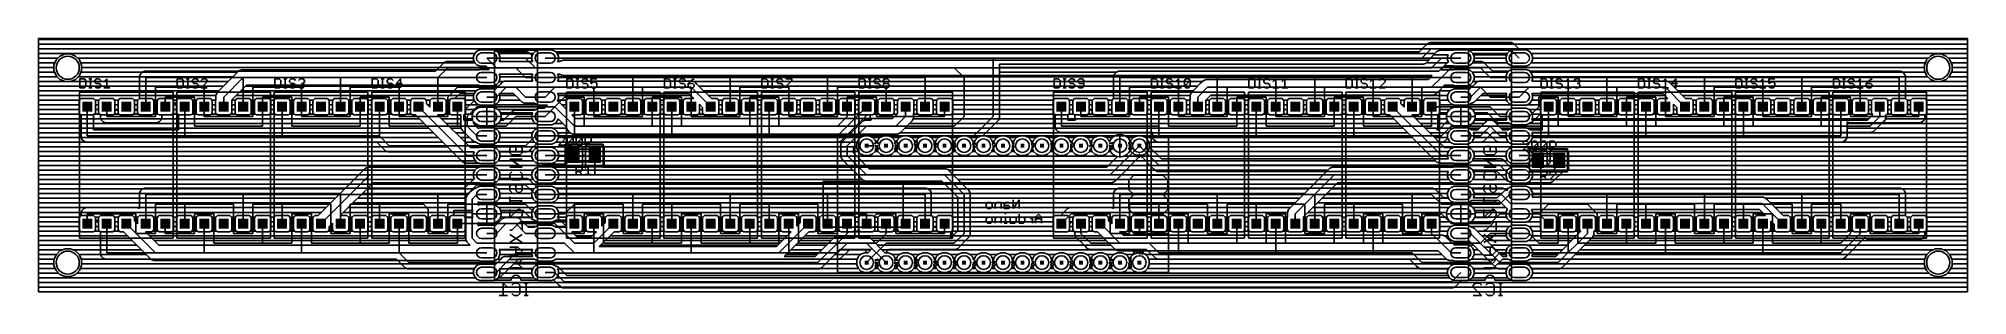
# Model space of a CAD drawing. Extents: x 0 to 251, y 0 to 33.
import ezdxf

# ---------------------------------------------------------------- set-up
doc = ezdxf.new("R2010")
doc.units = 0
for name, color, linetype in [('1', 14, 'CONTINUOUS'), ('16', 174, 'CONTINUOUS'), ('17', 94, 'CONTINUOUS'), ('20', 178, 'CONTINUOUS'), ('21', 250, 'CONTINUOUS'), ('22', 250, 'CONTINUOUS'), ('23', 178, 'CONTINUOUS'), ('24', 178, 'CONTINUOUS'), ('25', 250, 'CONTINUOUS'), ('26', 250, 'CONTINUOUS'), ('27', 250, 'CONTINUOUS'), ('28', 250, 'CONTINUOUS'), ('39', 14, 'CONTINUOUS'), ('51', 250, 'CONTINUOUS'), ('52', 250, 'CONTINUOUS')]:
    doc.layers.add(name, color=color, linetype=linetype)

# ---------------------------------------------------------------- blocks, each defined once
blk = doc.blocks.new('SQUAREP')
blk.add_solid([(-0.5, -0.5), (0.5, -0.5), (-0.5, 0.5), (0.5, 0.5)])
blk = doc.blocks.new('LONGP100')
blk.add_lwpolyline([(-0.5, -0.5), (0.5, -0.5, 1), (0.5, 0.5), (-0.5, 0.5, 1)], format="xyb", close=True)
blk = doc.blocks.new('RECT')
blk.add_solid([(-0.5, -0.5), (0.5, -0.5), (-0.5, 0.5), (0.5, 0.5)])
blk = doc.blocks.new('ROUNDP')
blk.add_circle((0, 0), 0.5)

msp = doc.modelspace()

# ---------------------------------------------------------------- linework, layer by layer
at = {"layer": '1'}
for p, q in [((0, 0), (0, 33.02)), ((0, 33.02), (251.46, 33.02)), ((0, 32.9184), (251.46, 32.9184)), ((251.46, 33.02), (251.46, 0)), ((0, 32.3088), (251.46, 32.3088)), ((0, 31.6992), (251.46, 31.6992)), ((0, 31.0896), (56.8605, 31.0896)), ((0, 30.48), (2.5276, 30.48)), ((2.28, 30.2323), (2.0052, 29.569)), ((2.7877, 30.74), (2.28, 30.2323)), ((3.451, 31.0148), (2.7877, 30.74)), ((4.169, 31.0148), (3.451, 31.0148)), ((4.8323, 30.74), (4.169, 31.0148)), ((5.34, 30.2323), (4.8323, 30.74)), ((5.0924, 30.48), (56.6928, 30.48)), ((5.6148, 29.569), (5.34, 30.2323)), ((56.8552, 31.0843), (56.6928, 30.6922)), ((56.6928, 30.6922), (56.6928, 30.2678)), ((56.6928, 30.2678), (56.8552, 29.8757)), ((57.1553, 31.3844), (56.8552, 31.0843)), ((57.5474, 31.5468), (57.1553, 31.3844)), ((59.2926, 31.5468), (57.5474, 31.5468)), ((59.69, 29.21), (58.42, 30.48)), ((59.6847, 31.3844), (59.2926, 31.5468)), ((59.9848, 31.0843), (59.6847, 31.3844)), ((59.9795, 31.0896), (64.4805, 31.0896)), ((60.1472, 30.6922), (59.9848, 31.0843)), ((60.0457, 30.0228), (60.1472, 30.2678)), ((60.1472, 30.2678), (60.1472, 30.6922)), ((60.1472, 30.48), (64.3128, 30.48)), ((64.4752, 31.0843), (64.3128, 30.6922)), ((64.3128, 30.6922), (64.3128, 30.2678)), ((64.3128, 30.2678), (64.4143, 30.0228)), ((64.7753, 31.3844), (64.4752, 31.0843)), ((65.1674, 31.5468), (64.7753, 31.3844)), ((66.9126, 31.5468), (65.1674, 31.5468)), ((67.3047, 31.3844), (66.9126, 31.5468)), ((67.6048, 31.0843), (67.3047, 31.3844)), ((67.5995, 31.0896), (182.0528, 31.0896)), ((67.7672, 30.6922), (67.6048, 31.0843)), ((67.6657, 30.0228), (67.7672, 30.2678)), ((67.7672, 30.2678), (67.7672, 30.6922)), ((67.7672, 30.48), (181.4432, 30.48)), ((68.3779, 30.226), (68.0045, 30.0713)), ((181.1892, 30.226), (68.3779, 30.226)), ((182.3045, 31.3413), (181.1892, 30.226)), ((182.88, 30.48), (181.61, 29.21)), ((182.6779, 31.496), (182.3045, 31.3413)), ((184.4248, 31.496), (182.6779, 31.496)), ((185.42, 30.48), (182.88, 30.48)), ((184.5474, 31.5468), (184.4248, 31.496)), ((186.2926, 31.5468), (184.5474, 31.5468)), ((186.6847, 31.3844), (186.2926, 31.5468)), ((186.9848, 31.0843), (186.6847, 31.3844)), ((186.9795, 31.0896), (191.4805, 31.0896)), ((187.1472, 30.6922), (186.9848, 31.0843)), ((186.9848, 29.8757), (187.1472, 30.2678)), ((187.1472, 30.2678), (187.1472, 30.6922)), ((187.1472, 30.48), (191.3128, 30.48)), ((191.4752, 31.0843), (191.3128, 30.6922)), ((191.3128, 30.6922), (191.3128, 30.2678)), ((191.3128, 30.2678), (191.4752, 29.8757)), ((191.7753, 31.3844), (191.4752, 31.0843)), ((192.1674, 31.5468), (191.7753, 31.3844)), ((193.9126, 31.5468), (192.1674, 31.5468)), ((194.3047, 31.3844), (193.9126, 31.5468)), ((194.6048, 31.0843), (194.3047, 31.3844)), ((194.5995, 31.0896), (251.46, 31.0896)), ((194.7672, 30.6922), (194.6048, 31.0843)), ((194.6048, 29.8757), (194.7672, 30.2678)), ((194.7672, 30.2678), (194.7672, 30.6922)), ((194.7672, 30.48), (246.3676, 30.48)), ((246.12, 30.2323), (245.8452, 29.569)), ((246.6277, 30.74), (246.12, 30.2323)), ((247.291, 31.0148), (246.6277, 30.74)), ((248.009, 31.0148), (247.291, 31.0148)), ((248.6723, 30.74), (248.009, 31.0148)), ((249.18, 30.2323), (248.6723, 30.74)), ((248.9324, 30.48), (251.46, 30.48)), ((249.4548, 29.569), (249.18, 30.2323)), ((0, 29.8704), (2.1301, 29.8704)), ((0, 29.2608), (2.0052, 29.2608)), ((0, 28.6512), (2.088, 28.6512)), ((0, 28.0416), (2.426, 28.0416)), ((2.0052, 29.569), (2.0052, 28.851)), ((2.0052, 28.851), (2.28, 28.1877)), ((2.28, 28.1877), (2.7877, 27.68)), ((2.7877, 27.68), (3.451, 27.4052)), ((4.169, 27.4052), (4.8323, 27.68)), ((4.8323, 27.68), (5.34, 28.1877)), ((5.194, 28.0416), (25.3348, 28.0416)), ((5.34, 28.1877), (5.6148, 28.851)), ((5.49, 29.8704), (56.8605, 29.8704)), ((5.532, 28.6512), (25.9444, 28.6512)), ((5.6148, 28.851), (5.6148, 29.569)), ((5.6148, 29.2608), (58.4897, 29.2608)), ((26.0945, 28.8013), (23.5545, 26.2613)), ((26.67, 27.94), (24.13, 25.4)), ((26.4679, 28.956), (26.0945, 28.8013)), ((57.4248, 28.956), (26.4679, 28.956)), ((58.42, 27.94), (26.67, 27.94)), ((56.8552, 29.8757), (57.1553, 29.5756)), ((57.1553, 29.5756), (57.5474, 29.4132)), ((57.5474, 29.0068), (57.4248, 28.956)), ((57.5474, 29.4132), (58.3373, 29.4132)), ((58.7437, 29.0068), (57.5474, 29.0068)), ((58.3373, 29.4132), (58.7437, 29.0068)), ((68.58, 29.21), (59.69, 29.21)), ((59.9848, 27.3357), (60.1472, 27.7278)), ((64.4143, 30.0228), (60.0457, 30.0228)), ((60.1472, 28.1522), (60.0457, 28.3972)), ((60.0457, 28.3972), (64.4143, 28.3972)), ((60.1472, 27.7278), (60.1472, 28.1522)), ((60.1472, 28.0416), (64.3128, 28.0416)), ((64.4143, 28.3972), (64.3128, 28.1522)), ((64.3128, 28.1522), (64.3128, 27.7278)), ((64.3128, 27.7278), (64.4143, 27.4828)), ((67.956, 30.0228), (67.6657, 30.0228)), ((67.7672, 28.1522), (67.6657, 28.3972)), ((67.6657, 28.3972), (67.956, 28.3972)), ((67.6657, 27.4828), (67.7672, 27.7278)), ((67.7672, 27.7278), (67.7672, 28.1522)), ((67.7672, 28.0416), (181.5448, 28.0416)), ((68.0045, 30.0713), (67.956, 30.0228)), ((67.956, 28.3972), (68.0045, 28.3487)), ((68.0045, 28.3487), (68.3779, 28.194)), ((68.3779, 28.194), (181.6972, 28.194)), ((181.61, 29.21), (68.58, 29.21)), ((152.1979, 27.686), (151.8245, 27.5313)), ((181.1892, 27.686), (152.1979, 27.686)), ((181.6972, 28.194), (181.1892, 27.686)), ((182.88, 27.94), (181.61, 26.67)), ((182.7928, 28.956), (183.3008, 29.464)), ((184.4248, 28.956), (182.7928, 28.956)), ((182.88, 27.94), (185.42, 27.94)), ((183.0976, 29.2608), (245.8452, 29.2608)), ((183.3008, 29.464), (184.4248, 29.464)), ((184.4248, 29.464), (184.5474, 29.4132)), ((184.5474, 29.0068), (184.4248, 28.956)), ((184.5474, 29.4132), (186.2926, 29.4132)), ((186.2926, 29.0068), (184.5474, 29.0068)), ((186.2926, 29.4132), (186.6847, 29.5756)), ((186.6847, 28.8444), (186.2926, 29.0068)), ((186.6847, 29.5756), (186.9848, 29.8757)), ((186.9848, 28.5443), (186.6847, 28.8444)), ((186.8779, 28.6512), (191.5821, 28.6512)), ((186.9795, 29.8704), (191.4805, 29.8704)), ((187.1472, 28.1522), (186.9848, 28.5443)), ((186.9848, 27.3357), (187.1472, 27.7278)), ((187.1472, 27.7278), (187.1472, 28.1522)), ((187.1472, 28.0416), (191.3128, 28.0416)), ((191.4752, 28.5443), (191.3128, 28.1522)), ((191.3128, 28.1522), (191.3128, 27.7278)), ((191.3128, 27.7278), (191.4143, 27.4828)), ((191.4752, 29.8757), (191.7753, 29.5756)), ((191.7753, 28.8444), (191.4752, 28.5443)), ((191.7753, 29.5756), (192.1674, 29.4132)), ((192.1674, 29.0068), (191.7753, 28.8444)), ((192.1674, 29.4132), (193.9126, 29.4132)), ((193.9126, 29.0068), (192.1674, 29.0068)), ((193.9126, 29.4132), (194.3047, 29.5756)), ((194.3047, 28.8444), (193.9126, 29.0068)), ((194.3047, 29.5756), (194.6048, 29.8757)), ((194.6048, 28.5443), (194.3047, 28.8444)), ((194.4979, 28.6512), (245.928, 28.6512)), ((194.5995, 29.8704), (245.9701, 29.8704)), ((194.7672, 28.1522), (194.6048, 28.5443)), ((194.6657, 27.4828), (194.7672, 27.7278)), ((194.7672, 27.7278), (194.7672, 28.1522)), ((194.7672, 28.0416), (246.266, 28.0416)), ((245.8452, 29.569), (245.8452, 28.851)), ((245.8452, 28.851), (246.12, 28.1877)), ((246.12, 28.1877), (246.6277, 27.68)), ((246.6277, 27.68), (247.291, 27.4052)), ((248.009, 27.4052), (248.6723, 27.68)), ((248.6723, 27.68), (249.18, 28.1877)), ((249.034, 28.0416), (251.46, 28.0416)), ((249.18, 28.1877), (249.4548, 28.851)), ((249.33, 29.8704), (251.46, 29.8704)), ((249.372, 28.6512), (251.46, 28.6512)), ((249.4548, 28.851), (249.4548, 29.569)), ((249.4548, 29.2608), (251.46, 29.2608)), ((0, 27.432), (3.3863, 27.432)), ((0, 26.8224), (24.1156, 26.8224)), ((0, 26.2128), (23.506, 26.2128)), ((0, 25.6032), (23.1145, 25.6032)), ((3.451, 27.4052), (4.169, 27.4052)), ((4.2337, 27.432), (24.7252, 27.432)), ((5.5277, 25.1904), (5.2896, 24.9523)), ((7.1723, 25.1904), (5.5277, 25.1904)), ((7.4104, 24.9523), (7.1723, 25.1904)), ((8.0677, 25.1904), (7.8296, 24.9523)), ((9.7123, 25.1904), (8.0677, 25.1904)), ((9.9504, 24.9523), (9.7123, 25.1904)), ((10.6077, 25.1904), (10.3696, 24.9523)), ((12.2523, 25.1904), (10.6077, 25.1904)), ((12.4904, 24.9523), (12.2523, 25.1904)), ((13.1477, 25.1904), (12.9096, 24.9523)), ((14.7923, 25.1904), (13.1477, 25.1904)), ((15.0304, 24.9523), (14.7923, 25.1904)), ((15.6877, 25.1904), (15.4496, 24.9523)), ((17.3323, 25.1904), (15.6877, 25.1904)), ((17.5704, 24.9523), (17.3323, 25.1904)), ((18.2277, 25.1904), (17.9896, 24.9523)), ((19.8723, 25.1904), (18.2277, 25.1904)), ((20.1104, 24.9523), (19.8723, 25.1904)), ((20.7677, 25.1904), (20.5296, 24.9523)), ((22.4123, 25.1904), (20.7677, 25.1904)), ((22.6504, 24.9523), (22.4123, 25.1904)), ((23.2687, 25.9755), (23.114, 25.6021)), ((23.114, 25.6021), (23.114, 24.9967)), ((23.5545, 26.2613), (23.2687, 25.9755)), ((24.13, 25.4), (24.13, 24.13)), ((25.1548, 24.9879), (27.0908, 26.924)), ((25.8477, 25.1904), (25.6096, 24.9523)), ((25.77, 25.6032), (56.6928, 25.6032)), ((27.4923, 25.1904), (25.8477, 25.1904)), ((26.3796, 26.2128), (57.0637, 26.2128)), ((26.9892, 26.8224), (59.9629, 26.8224)), ((27.0908, 26.924), (57.4248, 26.924)), ((27.7304, 24.9523), (27.4923, 25.1904)), ((28.3877, 25.1904), (28.1496, 24.9523)), ((30.0323, 25.1904), (28.3877, 25.1904)), ((30.2704, 24.9523), (30.0323, 25.1904)), ((30.9277, 25.1904), (30.6896, 24.9523)), ((32.5723, 25.1904), (30.9277, 25.1904)), ((32.8104, 24.9523), (32.5723, 25.1904)), ((33.4677, 25.1904), (33.2296, 24.9523)), ((35.1123, 25.1904), (33.4677, 25.1904)), ((35.3504, 24.9523), (35.1123, 25.1904)), ((36.0077, 25.1904), (35.7696, 24.9523)), ((37.6523, 25.1904), (36.0077, 25.1904)), ((37.8904, 24.9523), (37.6523, 25.1904)), ((38.5477, 25.1904), (38.3096, 24.9523)), ((40.1923, 25.1904), (38.5477, 25.1904)), ((40.4304, 24.9523), (40.1923, 25.1904)), ((41.0877, 25.1904), (40.8496, 24.9523)), ((42.7323, 25.1904), (41.0877, 25.1904)), ((42.9704, 24.9523), (42.7323, 25.1904)), ((43.6277, 25.1904), (43.3896, 24.9523)), ((45.2723, 25.1904), (43.6277, 25.1904)), ((45.5104, 24.9523), (45.2723, 25.1904)), ((46.1677, 25.1904), (45.9296, 24.9523)), ((47.8123, 25.1904), (46.1677, 25.1904)), ((48.0504, 24.9523), (47.8123, 25.1904)), ((48.7077, 25.1904), (48.4696, 24.9523)), ((50.3523, 25.1904), (48.7077, 25.1904)), ((50.5904, 24.9523), (50.3523, 25.1904)), ((51.2477, 25.1904), (51.0096, 24.9523)), ((52.8923, 25.1904), (51.2477, 25.1904)), ((53.1304, 24.9523), (52.8923, 25.1904)), ((53.7877, 25.1904), (53.5496, 24.9523)), ((55.4323, 25.1904), (53.7877, 25.1904)), ((55.6704, 24.9523), (55.4323, 25.1904)), ((56.8552, 26.0043), (56.6928, 25.6122)), ((56.6928, 25.6122), (56.6928, 25.1878)), ((56.6928, 25.1878), (56.8227, 24.8742)), ((57.1553, 26.3044), (56.8552, 26.0043)), ((57.5474, 26.4668), (57.1553, 26.3044)), ((57.4248, 26.924), (57.5474, 26.8732)), ((57.5474, 26.8732), (59.2926, 26.8732)), ((59.2926, 26.4668), (57.5474, 26.4668)), ((58.42, 25.4), (59.69, 25.4)), ((59.2926, 26.8732), (59.6847, 27.0356)), ((59.5151, 26.3746), (59.2926, 26.4668)), ((60.2709, 27.1304), (59.5151, 26.3746)), ((59.6847, 27.0356), (59.9848, 27.3357)), ((59.69, 25.4), (60.96, 26.67)), ((60.0247, 27.432), (60.6757, 27.432)), ((60.4996, 27.3591), (60.2709, 27.1304)), ((60.7983, 27.4828), (60.4996, 27.3591)), ((64.4143, 27.4828), (60.7983, 27.4828)), ((60.96, 26.67), (85.09, 26.67)), ((67.6373, 24.8742), (67.7672, 25.1878)), ((85.2517, 27.4828), (67.6657, 27.4828)), ((67.7672, 25.6122), (67.6657, 25.8572)), ((67.6657, 25.8572), (84.7533, 25.8572)), ((67.7672, 25.1878), (67.7672, 25.6122)), ((67.7672, 25.6032), (85.0073, 25.6032)), ((69.0277, 25.1904), (68.7896, 24.9523)), ((70.6723, 25.1904), (69.0277, 25.1904)), ((70.9104, 24.9523), (70.6723, 25.1904)), ((71.5677, 25.1904), (71.3296, 24.9523)), ((73.2123, 25.1904), (71.5677, 25.1904)), ((73.4504, 24.9523), (73.2123, 25.1904)), ((74.1077, 25.1904), (73.8696, 24.9523)), ((75.7523, 25.1904), (74.1077, 25.1904)), ((75.9904, 24.9523), (75.7523, 25.1904)), ((76.6477, 25.1904), (76.4096, 24.9523)), ((78.2923, 25.1904), (76.6477, 25.1904)), ((78.5304, 24.9523), (78.2923, 25.1904)), ((79.1877, 25.1904), (78.9496, 24.9523)), ((80.8323, 25.1904), (79.1877, 25.1904)), ((81.0704, 24.9523), (80.8323, 25.1904)), ((81.7277, 25.1904), (81.4896, 24.9523)), ((83.3723, 25.1904), (81.7277, 25.1904)), ((83.6104, 24.9523), (83.3723, 25.1904)), ((84.2677, 25.1904), (84.0296, 24.9523)), ((85.4201, 25.1904), (84.2677, 25.1904)), ((84.7533, 25.8572), (85.4201, 25.1904)), ((85.09, 26.67), (87.63, 24.13)), ((85.5504, 27.3591), (85.2517, 27.4828)), ((85.3743, 27.432), (151.7252, 27.432)), ((85.7791, 27.1304), (85.5504, 27.3591)), ((87.7191, 25.1904), (85.7791, 27.1304)), ((86.0871, 26.8224), (151.1156, 26.8224)), ((86.6967, 26.2128), (150.506, 26.2128)), ((87.3063, 25.6032), (150.1145, 25.6032)), ((88.4523, 25.1904), (87.7191, 25.1904)), ((88.6904, 24.9523), (88.4523, 25.1904)), ((89.3477, 25.1904), (89.1096, 24.9523)), ((90.9923, 25.1904), (89.3477, 25.1904)), ((91.2304, 24.9523), (90.9923, 25.1904)), ((91.8877, 25.1904), (91.6496, 24.9523)), ((93.5323, 25.1904), (91.8877, 25.1904)), ((93.7704, 24.9523), (93.5323, 25.1904)), ((94.4277, 25.1904), (94.1896, 24.9523)), ((96.0723, 25.1904), (94.4277, 25.1904)), ((96.3104, 24.9523), (96.0723, 25.1904)), ((96.9677, 25.1904), (96.7296, 24.9523)), ((98.6123, 25.1904), (96.9677, 25.1904)), ((98.8504, 24.9523), (98.6123, 25.1904)), ((99.5077, 25.1904), (99.2696, 24.9523)), ((101.1523, 25.1904), (99.5077, 25.1904)), ((101.3904, 24.9523), (101.1523, 25.1904)), ((102.0477, 25.1904), (101.8096, 24.9523)), ((103.6923, 25.1904), (102.0477, 25.1904)), ((103.9304, 24.9523), (103.6923, 25.1904)), ((104.5877, 25.1904), (104.3496, 24.9523)), ((106.2323, 25.1904), (104.5877, 25.1904)), ((106.4704, 24.9523), (106.2323, 25.1904)), ((107.1277, 25.1904), (106.8896, 24.9523)), ((108.7723, 25.1904), (107.1277, 25.1904)), ((109.0104, 24.9523), (108.7723, 25.1904)), ((109.6677, 25.1904), (109.4296, 24.9523)), ((111.3123, 25.1904), (109.6677, 25.1904)), ((111.5504, 24.9523), (111.3123, 25.1904)), ((112.2077, 25.1904), (111.9696, 24.9523)), ((113.8523, 25.1904), (112.2077, 25.1904)), ((114.0904, 24.9523), (113.8523, 25.1904)), ((114.7477, 25.1904), (114.5096, 24.9523)), ((116.3923, 25.1904), (114.7477, 25.1904)), ((116.6304, 24.9523), (116.3923, 25.1904)), ((117.2877, 25.1904), (117.0496, 24.9523)), ((118.9323, 25.1904), (117.2877, 25.1904)), ((119.1704, 24.9523), (118.9323, 25.1904)), ((132.5277, 25.1904), (132.2896, 24.9523)), ((134.1723, 25.1904), (132.5277, 25.1904)), ((134.4104, 24.9523), (134.1723, 25.1904)), ((135.0677, 25.1904), (134.8296, 24.9523)), ((136.7123, 25.1904), (135.0677, 25.1904)), ((136.9504, 24.9523), (136.7123, 25.1904)), ((137.6077, 25.1904), (137.3696, 24.9523)), ((139.2523, 25.1904), (137.6077, 25.1904)), ((139.4904, 24.9523), (139.2523, 25.1904)), ((140.1477, 25.1904), (139.9096, 24.9523)), ((141.7923, 25.1904), (140.1477, 25.1904)), ((142.0304, 24.9523), (141.7923, 25.1904)), ((142.6877, 25.1904), (142.4496, 24.9523)), ((144.3323, 25.1904), (142.6877, 25.1904)), ((144.5704, 24.9523), (144.3323, 25.1904)), ((145.2277, 25.1904), (144.9896, 24.9523)), ((146.8723, 25.1904), (145.2277, 25.1904)), ((147.1104, 24.9523), (146.8723, 25.1904)), ((147.7677, 25.1904), (147.5296, 24.9523)), ((149.4123, 25.1904), (147.7677, 25.1904)), ((149.6504, 24.9523), (149.4123, 25.1904)), ((150.2687, 25.9755), (150.114, 25.6021)), ((150.114, 25.6021), (150.114, 24.9967)), ((150.5545, 26.2613), (150.2687, 25.9755)), ((151.5387, 27.2455), (150.5545, 26.2613)), ((152.4, 26.67), (151.13, 25.4)), ((151.13, 25.4), (151.13, 24.13)), ((151.8245, 27.5313), (151.5387, 27.2455)), ((152.1548, 24.9879), (152.8208, 25.654)), ((181.61, 26.67), (152.4, 26.67)), ((152.8477, 25.1904), (152.6096, 24.9523)), ((152.77, 25.6032), (183.6928, 25.6032)), ((152.8208, 25.654), (181.8121, 25.654)), ((154.4923, 25.1904), (152.8477, 25.1904)), ((154.7304, 24.9523), (154.4923, 25.1904)), ((155.3877, 25.1904), (155.1496, 24.9523)), ((157.0323, 25.1904), (155.3877, 25.1904)), ((157.2704, 24.9523), (157.0323, 25.1904)), ((157.9277, 25.1904), (157.6896, 24.9523)), ((159.5723, 25.1904), (157.9277, 25.1904)), ((159.8104, 24.9523), (159.5723, 25.1904)), ((160.4677, 25.1904), (160.2296, 24.9523)), ((162.1123, 25.1904), (160.4677, 25.1904)), ((162.3504, 24.9523), (162.1123, 25.1904)), ((163.0077, 25.1904), (162.7696, 24.9523)), ((164.6523, 25.1904), (163.0077, 25.1904)), ((164.8904, 24.9523), (164.6523, 25.1904)), ((165.5477, 25.1904), (165.3096, 24.9523)), ((167.1923, 25.1904), (165.5477, 25.1904)), ((167.4304, 24.9523), (167.1923, 25.1904)), ((168.0877, 25.1904), (167.8496, 24.9523)), ((169.7323, 25.1904), (168.0877, 25.1904)), ((169.9704, 24.9523), (169.7323, 25.1904)), ((170.6277, 25.1904), (170.3896, 24.9523)), ((172.2723, 25.1904), (170.6277, 25.1904)), ((172.5104, 24.9523), (172.2723, 25.1904)), ((173.1677, 25.1904), (172.9296, 24.9523)), ((174.8123, 25.1904), (173.1677, 25.1904)), ((175.0504, 24.9523), (174.8123, 25.1904)), ((175.7077, 25.1904), (175.4696, 24.9523)), ((177.3523, 25.1904), (175.7077, 25.1904)), ((177.5904, 24.9523), (177.3523, 25.1904)), ((178.2477, 25.1904), (178.0096, 24.9523)), ((179.8923, 25.1904), (178.2477, 25.1904)), ((180.1304, 24.9523), (179.8923, 25.1904)), ((180.7877, 25.1904), (180.5496, 24.9523)), ((182.4323, 25.1904), (180.7877, 25.1904)), ((181.8121, 25.654), (182.1855, 25.8087)), ((182.1855, 25.8087), (182.4713, 26.0945)), ((182.6704, 24.9523), (182.4323, 25.1904)), ((182.4713, 26.0945), (183.3008, 26.924)), ((182.5896, 26.2128), (184.0637, 26.2128)), ((183.1992, 26.8224), (186.9629, 26.8224)), ((183.3008, 26.924), (184.4248, 26.924)), ((183.8552, 26.0043), (183.6928, 25.6122)), ((183.6928, 25.6122), (183.6928, 25.1878)), ((183.6928, 25.1878), (183.8552, 24.7957)), ((184.1553, 26.3044), (183.8552, 26.0043)), ((184.5474, 26.4668), (184.1553, 26.3044)), ((184.4248, 26.924), (184.5474, 26.8732)), ((184.5474, 26.8732), (186.2926, 26.8732)), ((186.2926, 26.4668), (184.5474, 26.4668)), ((185.42, 25.4), (186.69, 25.4)), ((186.2926, 26.8732), (186.6847, 27.0356)), ((186.5151, 26.3746), (186.2926, 26.4668)), ((187.2709, 27.1304), (186.5151, 26.3746)), ((186.6847, 27.0356), (186.9848, 27.3357)), ((186.69, 25.4), (187.96, 26.67)), ((187.0247, 27.432), (187.6757, 27.432)), ((187.1504, 24.7109), (188.2967, 25.8572)), ((187.4996, 27.3591), (187.2709, 27.1304)), ((187.7983, 27.4828), (187.4996, 27.3591)), ((191.4143, 27.4828), (187.7983, 27.4828)), ((187.96, 26.67), (212.09, 26.67)), ((188.0427, 25.6032), (191.3128, 25.6032)), ((188.2967, 25.8572), (191.4143, 25.8572)), ((191.4143, 25.8572), (191.3128, 25.6122)), ((191.3128, 25.6122), (191.3128, 25.1878)), ((191.3128, 25.1878), (191.4752, 24.7957)), ((194.6048, 24.7957), (194.7672, 25.1878)), ((212.2517, 27.4828), (194.6657, 27.4828)), ((194.7672, 25.6122), (194.6657, 25.8572)), ((194.6657, 25.8572), (211.7533, 25.8572)), ((194.7672, 25.1878), (194.7672, 25.6122)), ((194.7672, 25.6032), (212.0073, 25.6032)), ((196.0277, 25.1904), (195.7896, 24.9523)), ((197.6723, 25.1904), (196.0277, 25.1904)), ((197.9104, 24.9523), (197.6723, 25.1904)), ((198.5677, 25.1904), (198.3296, 24.9523)), ((200.2123, 25.1904), (198.5677, 25.1904)), ((200.4504, 24.9523), (200.2123, 25.1904)), ((201.1077, 25.1904), (200.8696, 24.9523)), ((202.7523, 25.1904), (201.1077, 25.1904)), ((202.9904, 24.9523), (202.7523, 25.1904)), ((203.6477, 25.1904), (203.4096, 24.9523)), ((205.2923, 25.1904), (203.6477, 25.1904)), ((205.5304, 24.9523), (205.2923, 25.1904)), ((206.1877, 25.1904), (205.9496, 24.9523)), ((207.8323, 25.1904), (206.1877, 25.1904)), ((208.0704, 24.9523), (207.8323, 25.1904)), ((208.7277, 25.1904), (208.4896, 24.9523)), ((210.3723, 25.1904), (208.7277, 25.1904)), ((210.6104, 24.9523), (210.3723, 25.1904)), ((211.2677, 25.1904), (211.0296, 24.9523)), ((212.4201, 25.1904), (211.2677, 25.1904)), ((211.7533, 25.8572), (212.4201, 25.1904)), ((212.09, 26.67), (214.63, 24.13)), ((212.5504, 27.3591), (212.2517, 27.4828)), ((212.3743, 27.432), (247.2263, 27.432)), ((214.7191, 25.1904), (212.5504, 27.3591)), ((213.0871, 26.8224), (251.46, 26.8224)), ((213.6967, 26.2128), (251.46, 26.2128)), ((214.3063, 25.6032), (251.46, 25.6032)), ((215.4523, 25.1904), (214.7191, 25.1904)), ((215.6904, 24.9523), (215.4523, 25.1904)), ((216.3477, 25.1904), (216.1096, 24.9523)), ((217.9923, 25.1904), (216.3477, 25.1904)), ((218.2304, 24.9523), (217.9923, 25.1904)), ((218.8877, 25.1904), (218.6496, 24.9523)), ((220.5323, 25.1904), (218.8877, 25.1904)), ((220.7704, 24.9523), (220.5323, 25.1904)), ((221.4277, 25.1904), (221.1896, 24.9523)), ((223.0723, 25.1904), (221.4277, 25.1904)), ((223.3104, 24.9523), (223.0723, 25.1904)), ((223.9677, 25.1904), (223.7296, 24.9523)), ((225.6123, 25.1904), (223.9677, 25.1904)), ((225.8504, 24.9523), (225.6123, 25.1904)), ((226.5077, 25.1904), (226.2696, 24.9523)), ((228.1523, 25.1904), (226.5077, 25.1904)), ((228.3904, 24.9523), (228.1523, 25.1904)), ((229.0477, 25.1904), (228.8096, 24.9523)), ((230.6923, 25.1904), (229.0477, 25.1904)), ((230.9304, 24.9523), (230.6923, 25.1904)), ((231.5877, 25.1904), (231.3496, 24.9523)), ((233.2323, 25.1904), (231.5877, 25.1904)), ((233.4704, 24.9523), (233.2323, 25.1904)), ((234.1277, 25.1904), (233.8896, 24.9523)), ((235.7723, 25.1904), (234.1277, 25.1904)), ((236.0104, 24.9523), (235.7723, 25.1904)), ((236.6677, 25.1904), (236.4296, 24.9523)), ((238.3123, 25.1904), (236.6677, 25.1904)), ((238.5504, 24.9523), (238.3123, 25.1904)), ((239.2077, 25.1904), (238.9696, 24.9523)), ((240.8523, 25.1904), (239.2077, 25.1904)), ((241.0904, 24.9523), (240.8523, 25.1904)), ((241.7477, 25.1904), (241.5096, 24.9523)), ((243.3923, 25.1904), (241.7477, 25.1904)), ((243.6304, 24.9523), (243.3923, 25.1904)), ((244.2877, 25.1904), (244.0496, 24.9523)), ((245.9323, 25.1904), (244.2877, 25.1904)), ((246.1704, 24.9523), (245.9323, 25.1904)), ((247.291, 27.4052), (248.009, 27.4052)), ((248.0737, 27.432), (251.46, 27.432)), ((0, 24.9936), (5.3309, 24.9936)), ((0, 24.384), (5.2896, 24.384)), ((0, 23.7744), (5.2896, 23.7744)), ((0, 23.1648), (5.4325, 23.1648)), ((5.2896, 24.9523), (5.2896, 23.3077)), ((5.2896, 23.3077), (5.5277, 23.0696)), ((5.5277, 23.0696), (7.1723, 23.0696)), ((7.1723, 23.0696), (7.4104, 23.3077)), ((7.2675, 23.1648), (7.9725, 23.1648)), ((7.3691, 24.9936), (7.8709, 24.9936)), ((7.4104, 23.3077), (7.4104, 24.9523)), ((7.4104, 24.384), (7.8296, 24.384)), ((7.4104, 23.7744), (7.8296, 23.7744)), ((7.8296, 24.9523), (7.8296, 23.3077)), ((7.8296, 23.3077), (8.0677, 23.0696)), ((8.0677, 23.0696), (9.7123, 23.0696)), ((9.7123, 23.0696), (9.9504, 23.3077)), ((9.8075, 23.1648), (10.5125, 23.1648)), ((9.9091, 24.9936), (10.4109, 24.9936)), ((9.9504, 23.3077), (9.9504, 24.9523)), ((9.9504, 24.384), (10.3696, 24.384)), ((9.9504, 23.7744), (10.3696, 23.7744)), ((10.3696, 24.9523), (10.3696, 23.3077)), ((10.3696, 23.3077), (10.6077, 23.0696)), ((10.6077, 23.0696), (12.2523, 23.0696)), ((12.2523, 23.0696), (12.4904, 23.3077)), ((12.3475, 23.1648), (13.0525, 23.1648)), ((12.4491, 24.9936), (12.9509, 24.9936)), ((12.4904, 23.3077), (12.4904, 24.9523)), ((12.4904, 24.384), (12.9096, 24.384)), ((12.4904, 23.7744), (12.9096, 23.7744)), ((12.9096, 24.9523), (12.9096, 23.3077)), ((12.9096, 23.3077), (13.1477, 23.0696)), ((13.1477, 23.0696), (14.7923, 23.0696)), ((14.7923, 23.0696), (15.0304, 23.3077)), ((14.8875, 23.1648), (15.5925, 23.1648)), ((14.9891, 24.9936), (15.4909, 24.9936)), ((15.0304, 23.3077), (15.0304, 24.9523)), ((15.0304, 24.384), (15.4496, 24.384)), ((15.0304, 23.7744), (15.4496, 23.7744)), ((15.4496, 24.9523), (15.4496, 23.3077)), ((15.4496, 23.3077), (15.6877, 23.0696)), ((15.6877, 23.0696), (17.3323, 23.0696)), ((17.3323, 23.0696), (17.5704, 23.3077)), ((17.4275, 23.1648), (18.1325, 23.1648)), ((17.5291, 24.9936), (18.0309, 24.9936)), ((17.5704, 23.3077), (17.5704, 24.9523)), ((17.5704, 24.384), (17.9896, 24.384)), ((17.5704, 23.7744), (17.9896, 23.7744)), ((17.9896, 24.9523), (17.9896, 23.3077)), ((17.9896, 23.3077), (18.2277, 23.0696)), ((18.2277, 23.0696), (19.8723, 23.0696)), ((19.8723, 23.0696), (20.1104, 23.3077)), ((19.9675, 23.1648), (20.6725, 23.1648)), ((20.0691, 24.9936), (20.5709, 24.9936)), ((20.1104, 23.3077), (20.1104, 24.9523)), ((20.1104, 24.384), (20.5296, 24.384)), ((20.1104, 23.7744), (20.5296, 23.7744)), ((20.5296, 24.9523), (20.5296, 23.3077)), ((20.5296, 23.3077), (20.7677, 23.0696)), ((20.7677, 23.0696), (22.4123, 23.0696)), ((22.4123, 23.0696), (22.6504, 23.3077)), ((22.5075, 23.1648), (23.2125, 23.1648)), ((22.6091, 24.9936), (23.1109, 24.9936)), ((22.6504, 23.3077), (22.6504, 24.9523)), ((22.6504, 24.384), (23.0696, 24.384)), ((22.6504, 23.7744), (23.0696, 23.7744)), ((23.114, 24.9967), (23.0696, 24.9523)), ((23.0696, 24.9523), (23.0696, 23.3077)), ((23.0696, 23.3077), (23.3077, 23.0696)), ((23.3077, 23.0696), (24.9523, 23.0696)), ((24.9523, 23.0696), (25.1904, 23.3077)), ((25.0475, 23.1648), (25.7525, 23.1648)), ((25.1904, 24.9523), (25.1548, 24.9879)), ((25.1604, 24.9936), (25.6509, 24.9936)), ((25.1904, 23.3077), (25.1904, 24.9523)), ((25.1904, 24.384), (25.6096, 24.384)), ((25.1904, 23.7744), (25.6096, 23.7744)), ((25.6096, 24.9523), (25.6096, 23.3077)), ((25.6096, 23.3077), (25.8477, 23.0696)), ((25.8477, 23.0696), (27.4923, 23.0696)), ((27.4923, 23.0696), (27.7304, 23.3077)), ((27.5875, 23.1648), (28.2925, 23.1648)), ((27.6891, 24.9936), (28.1909, 24.9936)), ((27.7304, 23.3077), (27.7304, 24.9523)), ((27.7304, 24.384), (28.1496, 24.384)), ((27.7304, 23.7744), (28.1496, 23.7744)), ((28.1496, 24.9523), (28.1496, 23.3077)), ((28.1496, 23.3077), (28.3877, 23.0696)), ((28.3877, 23.0696), (30.0323, 23.0696)), ((30.0323, 23.0696), (30.2704, 23.3077)), ((30.1275, 23.1648), (30.8325, 23.1648)), ((30.2291, 24.9936), (30.7309, 24.9936)), ((30.2704, 23.3077), (30.2704, 24.9523)), ((30.2704, 24.384), (30.6896, 24.384)), ((30.2704, 23.7744), (30.6896, 23.7744)), ((30.6896, 24.9523), (30.6896, 23.3077)), ((30.6896, 23.3077), (30.9277, 23.0696)), ((30.9277, 23.0696), (32.5723, 23.0696)), ((32.5723, 23.0696), (32.8104, 23.3077)), ((32.6675, 23.1648), (33.3725, 23.1648)), ((32.7691, 24.9936), (33.2709, 24.9936)), ((32.8104, 23.3077), (32.8104, 24.9523)), ((32.8104, 24.384), (33.2296, 24.384)), ((32.8104, 23.7744), (33.2296, 23.7744)), ((33.2296, 24.9523), (33.2296, 23.3077)), ((33.2296, 23.3077), (33.4677, 23.0696)), ((33.4677, 23.0696), (35.1123, 23.0696)), ((35.1123, 23.0696), (35.3504, 23.3077)), ((35.2075, 23.1648), (35.9125, 23.1648)), ((35.3091, 24.9936), (35.8109, 24.9936)), ((35.3504, 23.3077), (35.3504, 24.9523)), ((35.3504, 24.384), (35.7696, 24.384)), ((35.3504, 23.7744), (35.7696, 23.7744)), ((35.7696, 24.9523), (35.7696, 23.3077)), ((35.7696, 23.3077), (36.0077, 23.0696)), ((36.0077, 23.0696), (37.6523, 23.0696)), ((37.6523, 23.0696), (37.8904, 23.3077)), ((37.7475, 23.1648), (38.4525, 23.1648)), ((37.8491, 24.9936), (38.3509, 24.9936)), ((37.8904, 23.3077), (37.8904, 24.9523)), ((37.8904, 24.384), (38.3096, 24.384)), ((37.8904, 23.7744), (38.3096, 23.7744)), ((38.3096, 24.9523), (38.3096, 23.3077)), ((38.3096, 23.3077), (38.5477, 23.0696)), ((38.5477, 23.0696), (40.1923, 23.0696)), ((40.1923, 23.0696), (40.4304, 23.3077)), ((40.2875, 23.1648), (40.9925, 23.1648)), ((40.3891, 24.9936), (40.8909, 24.9936)), ((40.4304, 23.3077), (40.4304, 24.9523)), ((40.4304, 24.384), (40.8496, 24.384)), ((40.4304, 23.7744), (40.8496, 23.7744)), ((40.8496, 24.9523), (40.8496, 23.3077)), ((40.8496, 23.3077), (41.0877, 23.0696)), ((41.0877, 23.0696), (42.7323, 23.0696)), ((42.7323, 23.0696), (42.9704, 23.3077)), ((42.8275, 23.1648), (43.5325, 23.1648)), ((42.9291, 24.9936), (43.4309, 24.9936)), ((42.9704, 23.3077), (42.9704, 24.9523)), ((42.9704, 24.384), (43.3896, 24.384)), ((42.9704, 23.7744), (43.3896, 23.7744)), ((43.3896, 24.9523), (43.3896, 23.3077)), ((43.3896, 23.3077), (43.6277, 23.0696)), ((43.6277, 23.0696), (45.2723, 23.0696)), ((45.2723, 23.0696), (45.5104, 23.3077)), ((45.3675, 23.1648), (46.0725, 23.1648)), ((45.4691, 24.9936), (45.9709, 24.9936)), ((45.5104, 23.3077), (45.5104, 24.9523)), ((45.5104, 24.384), (45.9296, 24.384)), ((45.5104, 23.7744), (45.9296, 23.7744)), ((45.9296, 24.9523), (45.9296, 23.3077)), ((45.9296, 23.3077), (46.1677, 23.0696)), ((46.1677, 23.0696), (47.8123, 23.0696)), ((47.8123, 23.0696), (48.0504, 23.3077)), ((47.9075, 23.1648), (48.6125, 23.1648)), ((48.0091, 24.9936), (48.5109, 24.9936)), ((48.0504, 23.3077), (48.0504, 24.9523)), ((48.0504, 24.384), (48.4696, 24.384)), ((48.0504, 23.7744), (48.4696, 23.7744)), ((48.4696, 24.9523), (48.4696, 23.3077)), ((48.4696, 23.3077), (48.7077, 23.0696)), ((48.7077, 23.0696), (49.1536, 23.0696)), ((49.1536, 23.0696), (55.3045, 16.9187)), ((55.88, 17.78), (49.53, 24.13)), ((50.5491, 24.9936), (51.0509, 24.9936)), ((50.5904, 24.5064), (50.5904, 24.9523)), ((51.0096, 24.0872), (50.5904, 24.5064)), ((50.7128, 24.384), (51.0096, 24.384)), ((51.0096, 24.9523), (51.0096, 24.0872)), ((56.3008, 18.796), (52.0272, 23.0696)), ((52.0272, 23.0696), (52.8923, 23.0696)), ((52.8923, 23.0696), (53.1304, 23.3077)), ((52.9875, 23.1648), (53.6925, 23.1648)), ((53.0891, 24.9936), (53.5909, 24.9936)), ((53.1304, 23.3077), (53.1304, 24.9523)), ((53.1304, 24.384), (53.5496, 24.384)), ((53.1304, 23.7744), (53.5496, 23.7744)), ((53.5496, 24.9523), (53.5496, 23.3077)), ((53.5496, 23.3077), (53.7877, 23.0696)), ((53.7877, 23.0696), (55.0871, 23.0696)), ((55.0871, 23.0696), (55.0672, 23.0217)), ((55.0672, 23.0217), (55.0672, 21.4283)), ((55.6291, 24.9936), (56.7732, 24.9936)), ((55.6704, 23.7999), (55.6704, 24.9523)), ((56.6896, 24.8191), (55.6704, 23.7999)), ((55.6704, 24.384), (56.2545, 24.384)), ((57.15, 24.13), (55.88, 22.86)), ((55.88, 22.86), (55.88, 21.59)), ((56.8227, 24.8742), (56.6896, 24.8191)), ((67.31, 24.13), (57.15, 24.13)), ((58.42, 21.6408), (58.42, 22.86)), ((58.42, 22.86), (58.42, 22.86)), ((58.42, 22.86), (58.42, 21.6408)), ((60.2996, 22.86), (58.42, 22.86)), ((58.42, 22.86), (58.42, 22.86)), ((58.42, 22.86), (60.2996, 22.86)), ((60.2696, 23.1455), (60.2138, 23.3172)), ((60.2138, 23.3172), (64.4143, 23.3172)), ((60.2633, 23.1648), (64.3512, 23.1648)), ((60.2996, 22.956), (60.2696, 23.1455)), ((60.2696, 22.5745), (60.2996, 22.764)), ((60.2996, 22.86), (60.2996, 22.956)), ((60.2996, 22.764), (60.2996, 22.86)), ((64.4143, 23.3172), (64.3128, 23.0722)), ((64.3128, 23.0722), (64.3128, 22.6478)), ((64.3128, 22.6478), (64.4752, 22.2557)), ((69.85, 21.59), (67.31, 24.13)), ((67.7704, 24.8191), (67.6373, 24.8742)), ((67.6868, 24.9936), (68.8309, 24.9936)), ((68.7896, 23.7999), (67.7704, 24.8191)), ((68.2055, 24.384), (68.7896, 24.384)), ((68.7896, 24.9523), (68.7896, 23.7999)), ((69.9835, 22.606), (69.5199, 23.0696)), ((69.5199, 23.0696), (70.6723, 23.0696)), ((70.6723, 23.0696), (70.9104, 23.3077)), ((70.7675, 23.1648), (71.4725, 23.1648)), ((70.8691, 24.9936), (71.3709, 24.9936)), ((70.9104, 23.3077), (70.9104, 24.9523)), ((70.9104, 24.384), (71.3296, 24.384)), ((70.9104, 23.7744), (71.3296, 23.7744)), ((71.3296, 24.9523), (71.3296, 23.3077)), ((71.3296, 23.3077), (71.5677, 23.0696)), ((71.5677, 23.0696), (73.2123, 23.0696)), ((73.2123, 23.0696), (73.4504, 23.3077)), ((73.3075, 23.1648), (74.0125, 23.1648)), ((73.4091, 24.9936), (73.9109, 24.9936)), ((73.4504, 23.3077), (73.4504, 24.9523)), ((73.4504, 24.384), (73.8696, 24.384)), ((73.4504, 23.7744), (73.8696, 23.7744)), ((73.8696, 24.9523), (73.8696, 23.3077)), ((73.8696, 23.3077), (74.1077, 23.0696)), ((74.1077, 23.0696), (75.7523, 23.0696)), ((75.7523, 23.0696), (75.9904, 23.3077)), ((75.8475, 23.1648), (76.5525, 23.1648)), ((75.9491, 24.9936), (76.4509, 24.9936)), ((75.9904, 23.3077), (75.9904, 24.9523)), ((75.9904, 24.384), (76.4096, 24.384)), ((75.9904, 23.7744), (76.4096, 23.7744)), ((76.4096, 24.9523), (76.4096, 23.3077)), ((76.4096, 23.3077), (76.6477, 23.0696)), ((76.6477, 23.0696), (78.2923, 23.0696)), ((78.2923, 23.0696), (78.5304, 23.3077)), ((78.3875, 23.1648), (79.0925, 23.1648)), ((78.4891, 24.9936), (78.9909, 24.9936)), ((78.5304, 23.3077), (78.5304, 24.9523)), ((78.5304, 24.384), (78.9496, 24.384)), ((78.5304, 23.7744), (78.9496, 23.7744)), ((78.9496, 24.9523), (78.9496, 23.3077)), ((78.9496, 23.3077), (79.1877, 23.0696)), ((79.1877, 23.0696), (80.8323, 23.0696)), ((80.8323, 23.0696), (81.0704, 23.3077)), ((80.9275, 23.1648), (81.6325, 23.1648)), ((81.0291, 24.9936), (81.5309, 24.9936)), ((81.0704, 23.3077), (81.0704, 24.9523)), ((81.0704, 24.384), (81.4896, 24.384)), ((81.0704, 23.7744), (81.4896, 23.7744)), ((81.4896, 24.9523), (81.4896, 23.3077)), ((81.4896, 23.3077), (81.7277, 23.0696)), ((81.7277, 23.0696), (83.3723, 23.0696)), ((83.3723, 23.0696), (83.6104, 23.3077)), ((83.4675, 23.1648), (84.1725, 23.1648)), ((83.5691, 24.9936), (84.0709, 24.9936)), ((83.6104, 23.3077), (83.6104, 24.9523)), ((83.6104, 24.384), (84.0296, 24.384)), ((83.6104, 23.7744), (84.0296, 23.7744)), ((84.0296, 24.9523), (84.0296, 23.3077)), ((84.0296, 23.3077), (84.2677, 23.0696)), ((84.2677, 23.0696), (85.9123, 23.0696)), ((85.9123, 23.0696), (86.1504, 23.3077)), ((86.0075, 23.1648), (86.7125, 23.1648)), ((86.1504, 23.3077), (86.1504, 24.4601)), ((86.1504, 24.4601), (86.5696, 24.0409)), ((86.1504, 24.384), (86.2265, 24.384)), ((86.1504, 23.7744), (86.5696, 23.7744)), ((86.5696, 24.0409), (86.5696, 23.3077)), ((86.5696, 23.3077), (86.8077, 23.0696)), ((86.8077, 23.0696), (88.4523, 23.0696)), ((88.4523, 23.0696), (88.6904, 23.3077)), ((88.5475, 23.1648), (89.2525, 23.1648)), ((88.6491, 24.9936), (89.1509, 24.9936)), ((88.6904, 23.3077), (88.6904, 24.9523)), ((88.6904, 24.384), (89.1096, 24.384)), ((88.6904, 23.7744), (89.1096, 23.7744)), ((89.1096, 24.9523), (89.1096, 23.3077)), ((89.1096, 23.3077), (89.3477, 23.0696)), ((89.3477, 23.0696), (90.9923, 23.0696)), ((90.9923, 23.0696), (91.2304, 23.3077)), ((91.0875, 23.1648), (91.7925, 23.1648)), ((91.1891, 24.9936), (91.6909, 24.9936)), ((91.2304, 23.3077), (91.2304, 24.9523)), ((91.2304, 24.384), (91.6496, 24.384)), ((91.2304, 23.7744), (91.6496, 23.7744)), ((91.6496, 24.9523), (91.6496, 23.3077)), ((91.6496, 23.3077), (91.8877, 23.0696)), ((91.8877, 23.0696), (93.5323, 23.0696)), ((93.5323, 23.0696), (93.7704, 23.3077)), ((93.6275, 23.1648), (94.3325, 23.1648)), ((93.7291, 24.9936), (94.2309, 24.9936)), ((93.7704, 23.3077), (93.7704, 24.9523)), ((93.7704, 24.384), (94.1896, 24.384)), ((93.7704, 23.7744), (94.1896, 23.7744)), ((94.1896, 24.9523), (94.1896, 23.3077)), ((94.1896, 23.3077), (94.4277, 23.0696)), ((94.4277, 23.0696), (96.0723, 23.0696)), ((96.0723, 23.0696), (96.3104, 23.3077)), ((96.1675, 23.1648), (96.8725, 23.1648)), ((96.2691, 24.9936), (96.7709, 24.9936)), ((96.3104, 23.3077), (96.3104, 24.9523)), ((96.3104, 24.384), (96.7296, 24.384)), ((96.3104, 23.7744), (96.7296, 23.7744)), ((96.7296, 24.9523), (96.7296, 23.3077)), ((96.7296, 23.3077), (96.9677, 23.0696)), ((96.9677, 23.0696), (98.6123, 23.0696)), ((98.6123, 23.0696), (98.8504, 23.3077)), ((98.7075, 23.1648), (99.4125, 23.1648)), ((98.8091, 24.9936), (99.3109, 24.9936)), ((98.8504, 23.3077), (98.8504, 24.9523)), ((98.8504, 24.384), (99.2696, 24.384)), ((98.8504, 23.7744), (99.2696, 23.7744)), ((99.2696, 24.9523), (99.2696, 23.3077)), ((99.2696, 23.3077), (99.5077, 23.0696)), ((99.5077, 23.0696), (101.1523, 23.0696)), ((101.1523, 23.0696), (101.3904, 23.3077)), ((101.2475, 23.1648), (101.9525, 23.1648)), ((101.3491, 24.9936), (101.8509, 24.9936)), ((101.3904, 23.3077), (101.3904, 24.9523)), ((101.3904, 24.384), (101.8096, 24.384)), ((101.3904, 23.7744), (101.8096, 23.7744)), ((101.8096, 24.9523), (101.8096, 23.3077)), ((101.8096, 23.3077), (102.0477, 23.0696)), ((102.0477, 23.0696), (103.6923, 23.0696)), ((103.6923, 23.0696), (103.9304, 23.3077)), ((103.7875, 23.1648), (104.4925, 23.1648)), ((103.8891, 24.9936), (104.3909, 24.9936)), ((103.9304, 23.3077), (103.9304, 24.9523)), ((103.9304, 24.384), (104.3496, 24.384)), ((103.9304, 23.7744), (104.3496, 23.7744)), ((104.3496, 24.9523), (104.3496, 23.3077)), ((104.3496, 23.3077), (104.5877, 23.0696)), ((104.5877, 23.0696), (106.2323, 23.0696)), ((106.2323, 23.0696), (106.4704, 23.3077)), ((106.3275, 23.1648), (107.0325, 23.1648)), ((106.4291, 24.9936), (106.9309, 24.9936)), ((106.4704, 23.3077), (106.4704, 24.9523)), ((106.4704, 24.384), (106.8896, 24.384)), ((106.4704, 23.7744), (106.8896, 23.7744)), ((106.8896, 24.9523), (106.8896, 23.3077)), ((106.8896, 23.3077), (107.1277, 23.0696)), ((107.1277, 23.0696), (108.7723, 23.0696)), ((108.7723, 23.0696), (109.0104, 23.3077)), ((108.8675, 23.1648), (109.5725, 23.1648)), ((108.9691, 24.9936), (109.4709, 24.9936)), ((109.0104, 23.3077), (109.0104, 24.9523)), ((109.0104, 24.384), (109.4296, 24.384)), ((109.0104, 23.7744), (109.4296, 23.7744)), ((109.4296, 24.9523), (109.4296, 23.3077)), ((109.4296, 23.3077), (109.6677, 23.0696)), ((109.6677, 23.0696), (111.3123, 23.0696)), ((111.3123, 23.0696), (111.5504, 23.3077)), ((112.0052, 23.2721), (111.3392, 22.606)), ((111.4075, 23.1648), (111.898, 23.1648)), ((111.5091, 24.9936), (112.0109, 24.9936)), ((111.5504, 23.3077), (111.5504, 24.9523)), ((111.5504, 24.384), (111.9696, 24.384)), ((111.5504, 23.7744), (111.9696, 23.7744)), ((113.03, 22.86), (111.76, 21.59)), ((111.9696, 24.9523), (111.9696, 23.3077)), ((111.9696, 23.3077), (112.0052, 23.2721)), ((113.03, 24.13), (113.03, 22.86)), ((113.8913, 22.2845), (114.046, 22.6579)), ((114.046, 23.2633), (114.0904, 23.3077)), ((114.046, 22.6579), (114.046, 23.2633)), ((114.046, 23.1648), (114.6525, 23.1648)), ((114.0491, 24.9936), (114.5509, 24.9936)), ((114.0904, 23.3077), (114.0904, 24.9523)), ((114.0904, 24.384), (114.5096, 24.384)), ((114.0904, 23.7744), (114.5096, 23.7744)), ((114.5096, 24.9523), (114.5096, 23.3077)), ((114.5096, 23.3077), (114.7477, 23.0696)), ((114.7477, 23.0696), (116.3923, 23.0696)), ((116.3923, 23.0696), (116.6304, 23.3077)), ((116.4875, 23.1648), (117.1925, 23.1648)), ((116.5891, 24.9936), (117.0909, 24.9936)), ((116.6304, 23.3077), (116.6304, 24.9523)), ((116.6304, 24.384), (117.0496, 24.384)), ((116.6304, 23.7744), (117.0496, 23.7744)), ((117.0496, 24.9523), (117.0496, 23.3077)), ((117.0496, 23.3077), (117.2877, 23.0696)), ((117.2877, 23.0696), (118.9323, 23.0696)), ((118.9323, 23.0696), (119.1704, 23.3077)), ((119.0275, 23.1648), (132.4325, 23.1648)), ((119.1291, 24.9936), (132.3309, 24.9936)), ((119.1704, 23.3077), (119.1704, 24.9523)), ((119.1704, 24.384), (132.2896, 24.384)), ((119.1704, 23.7744), (132.2896, 23.7744)), ((132.2896, 24.9523), (132.2896, 23.3077)), ((132.2896, 23.3077), (132.5277, 23.0696)), ((132.5277, 23.0696), (134.1723, 23.0696)), ((134.1723, 23.0696), (134.4104, 23.3077)), ((134.2675, 23.1648), (134.9725, 23.1648)), ((134.3691, 24.9936), (134.8709, 24.9936)), ((134.4104, 23.3077), (134.4104, 24.9523)), ((134.4104, 24.384), (134.8296, 24.384)), ((134.4104, 23.7744), (134.8296, 23.7744)), ((134.8296, 24.9523), (134.8296, 23.3077)), ((134.8296, 23.3077), (135.0677, 23.0696)), ((135.0677, 23.0696), (136.7123, 23.0696)), ((136.7123, 23.0696), (136.9504, 23.3077)), ((136.8075, 23.1648), (137.5125, 23.1648)), ((136.9091, 24.9936), (137.4109, 24.9936)), ((136.9504, 23.3077), (136.9504, 24.9523)), ((136.9504, 24.384), (137.3696, 24.384)), ((136.9504, 23.7744), (137.3696, 23.7744)), ((137.3696, 24.9523), (137.3696, 23.3077)), ((137.3696, 23.3077), (137.6077, 23.0696)), ((137.6077, 23.0696), (139.2523, 23.0696)), ((139.2523, 23.0696), (139.4904, 23.3077)), ((139.3475, 23.1648), (140.0525, 23.1648)), ((139.4491, 24.9936), (139.9509, 24.9936)), ((139.4904, 23.3077), (139.4904, 24.9523)), ((139.4904, 24.384), (139.9096, 24.384)), ((139.4904, 23.7744), (139.9096, 23.7744)), ((139.9096, 24.9523), (139.9096, 23.3077)), ((139.9096, 23.3077), (140.1477, 23.0696)), ((140.1477, 23.0696), (141.7923, 23.0696)), ((141.7923, 23.0696), (142.0304, 23.3077)), ((141.8875, 23.1648), (142.5925, 23.1648)), ((141.9891, 24.9936), (142.4909, 24.9936)), ((142.0304, 23.3077), (142.0304, 24.9523)), ((142.0304, 24.384), (142.4496, 24.384)), ((142.0304, 23.7744), (142.4496, 23.7744)), ((142.4496, 24.9523), (142.4496, 23.3077)), ((142.4496, 23.3077), (142.6877, 23.0696)), ((142.6877, 23.0696), (144.3323, 23.0696)), ((144.3323, 23.0696), (144.5704, 23.3077)), ((144.4275, 23.1648), (145.1325, 23.1648)), ((144.5291, 24.9936), (145.0309, 24.9936)), ((144.5704, 23.3077), (144.5704, 24.9523)), ((144.5704, 24.384), (144.9896, 24.384)), ((144.5704, 23.7744), (144.9896, 23.7744)), ((144.9896, 24.9523), (144.9896, 23.3077)), ((144.9896, 23.3077), (145.2277, 23.0696)), ((145.2277, 23.0696), (146.8723, 23.0696)), ((146.8723, 23.0696), (147.1104, 23.3077)), ((146.9675, 23.1648), (147.6725, 23.1648)), ((147.0691, 24.9936), (147.5709, 24.9936)), ((147.1104, 23.3077), (147.1104, 24.9523)), ((147.1104, 24.384), (147.5296, 24.384)), ((147.1104, 23.7744), (147.5296, 23.7744)), ((147.5296, 24.9523), (147.5296, 23.3077)), ((147.5296, 23.3077), (147.7677, 23.0696)), ((147.7677, 23.0696), (149.4123, 23.0696)), ((149.4123, 23.0696), (149.6504, 23.3077)), ((149.5075, 23.1648), (150.2125, 23.1648)), ((149.6091, 24.9936), (150.1109, 24.9936)), ((149.6504, 23.3077), (149.6504, 24.9523)), ((149.6504, 24.384), (150.0696, 24.384)), ((149.6504, 23.7744), (150.0696, 23.7744)), ((150.114, 24.9967), (150.0696, 24.9523)), ((150.0696, 24.9523), (150.0696, 23.3077)), ((150.0696, 23.3077), (150.3077, 23.0696)), ((150.3077, 23.0696), (151.9523, 23.0696)), ((151.9523, 23.0696), (152.1904, 23.3077)), ((152.0475, 23.1648), (152.7525, 23.1648)), ((152.1904, 24.9523), (152.1548, 24.9879)), ((152.1604, 24.9936), (152.6509, 24.9936)), ((152.1904, 23.3077), (152.1904, 24.9523)), ((152.1904, 24.384), (152.6096, 24.384)), ((152.1904, 23.7744), (152.6096, 23.7744)), ((152.6096, 24.9523), (152.6096, 23.3077)), ((152.6096, 23.3077), (152.8477, 23.0696)), ((152.8477, 23.0696), (154.4923, 23.0696)), ((154.4923, 23.0696), (154.7304, 23.3077)), ((154.5875, 23.1648), (155.2925, 23.1648)), ((154.6891, 24.9936), (155.1909, 24.9936)), ((154.7304, 23.3077), (154.7304, 24.9523)), ((154.7304, 24.384), (155.1496, 24.384)), ((154.7304, 23.7744), (155.1496, 23.7744)), ((155.1496, 24.9523), (155.1496, 23.3077)), ((155.1496, 23.3077), (155.3877, 23.0696)), ((155.3877, 23.0696), (157.0323, 23.0696)), ((157.0323, 23.0696), (157.2704, 23.3077)), ((157.1275, 23.1648), (157.8325, 23.1648)), ((157.2291, 24.9936), (157.7309, 24.9936)), ((157.2704, 23.3077), (157.2704, 24.9523)), ((157.2704, 24.384), (157.6896, 24.384)), ((157.2704, 23.7744), (157.6896, 23.7744)), ((157.6896, 24.9523), (157.6896, 23.3077)), ((157.6896, 23.3077), (157.9277, 23.0696)), ((157.9277, 23.0696), (159.5723, 23.0696)), ((159.5723, 23.0696), (159.8104, 23.3077)), ((159.6675, 23.1648), (160.3725, 23.1648)), ((159.7691, 24.9936), (160.2709, 24.9936)), ((159.8104, 23.3077), (159.8104, 24.9523)), ((159.8104, 24.384), (160.2296, 24.384)), ((159.8104, 23.7744), (160.2296, 23.7744)), ((160.2296, 24.9523), (160.2296, 23.3077)), ((160.2296, 23.3077), (160.4677, 23.0696)), ((160.4677, 23.0696), (162.1123, 23.0696)), ((162.1123, 23.0696), (162.3504, 23.3077)), ((162.2075, 23.1648), (162.9125, 23.1648)), ((162.3091, 24.9936), (162.8109, 24.9936)), ((162.3504, 23.3077), (162.3504, 24.9523)), ((162.3504, 24.384), (162.7696, 24.384)), ((162.3504, 23.7744), (162.7696, 23.7744)), ((162.7696, 24.9523), (162.7696, 23.3077)), ((162.7696, 23.3077), (163.0077, 23.0696)), ((163.0077, 23.0696), (164.6523, 23.0696)), ((164.6523, 23.0696), (164.8904, 23.3077)), ((164.7475, 23.1648), (165.4525, 23.1648)), ((164.8491, 24.9936), (165.3509, 24.9936)), ((164.8904, 23.3077), (164.8904, 24.9523)), ((164.8904, 24.384), (165.3096, 24.384)), ((164.8904, 23.7744), (165.3096, 23.7744)), ((165.3096, 24.9523), (165.3096, 23.3077)), ((165.3096, 23.3077), (165.5477, 23.0696)), ((165.5477, 23.0696), (167.1923, 23.0696)), ((167.1923, 23.0696), (167.4304, 23.3077)), ((167.2875, 23.1648), (167.9925, 23.1648)), ((167.3891, 24.9936), (167.8909, 24.9936)), ((167.4304, 23.3077), (167.4304, 24.9523)), ((167.4304, 24.384), (167.8496, 24.384)), ((167.4304, 23.7744), (167.8496, 23.7744)), ((167.8496, 24.9523), (167.8496, 23.3077)), ((167.8496, 23.3077), (168.0877, 23.0696)), ((168.0877, 23.0696), (169.7323, 23.0696)), ((169.7323, 23.0696), (169.9704, 23.3077)), ((169.8275, 23.1648), (170.5325, 23.1648)), ((169.9291, 24.9936), (170.4309, 24.9936)), ((169.9704, 23.3077), (169.9704, 24.9523)), ((169.9704, 24.384), (170.3896, 24.384)), ((169.9704, 23.7744), (170.3896, 23.7744)), ((170.3896, 24.9523), (170.3896, 23.3077)), ((170.3896, 23.3077), (170.6277, 23.0696)), ((170.6277, 23.0696), (172.2723, 23.0696)), ((172.2723, 23.0696), (172.5104, 23.3077)), ((172.3675, 23.1648), (173.0725, 23.1648)), ((172.4691, 24.9936), (172.9709, 24.9936)), ((172.5104, 23.3077), (172.5104, 24.9523)), ((172.5104, 24.384), (172.9296, 24.384)), ((172.5104, 23.7744), (172.9296, 23.7744)), ((172.9296, 24.9523), (172.9296, 23.3077)), ((172.9296, 23.3077), (173.1677, 23.0696)), ((173.1677, 23.0696), (174.8123, 23.0696)), ((174.8123, 23.0696), (175.0504, 23.3077)), ((174.9075, 23.1648), (175.6125, 23.1648)), ((175.0091, 24.9936), (175.5109, 24.9936)), ((175.0504, 23.3077), (175.0504, 24.9523)), ((175.0504, 24.384), (175.4696, 24.384)), ((175.0504, 23.7744), (175.4696, 23.7744)), ((175.4696, 24.9523), (175.4696, 23.3077)), ((175.4696, 23.3077), (175.7077, 23.0696)), ((175.7077, 23.0696), (176.1536, 23.0696)), ((176.1536, 23.0696), (182.3045, 16.9187)), ((182.88, 17.78), (176.53, 24.13)), ((177.5491, 24.9936), (178.0509, 24.9936)), ((177.5904, 24.5064), (177.5904, 24.9523)), ((178.0096, 24.0872), (177.5904, 24.5064)), ((177.7128, 24.384), (178.0096, 24.384)), ((178.0096, 24.9523), (178.0096, 24.0872)), ((183.3008, 18.796), (179.0272, 23.0696)), ((179.0272, 23.0696), (179.8923, 23.0696)), ((179.8923, 23.0696), (180.1304, 23.3077)), ((179.9875, 23.1648), (180.6925, 23.1648)), ((180.0891, 24.9936), (180.5909, 24.9936)), ((180.1304, 23.3077), (180.1304, 24.9523)), ((180.1304, 24.384), (180.5496, 24.384)), ((180.1304, 23.7744), (180.5496, 23.7744)), ((180.5496, 24.9523), (180.5496, 23.3077)), ((180.5496, 23.3077), (180.7877, 23.0696)), ((180.7877, 23.0696), (182.4323, 23.0696)), ((182.4323, 23.0696), (182.6704, 23.3077)), ((182.5275, 23.1648), (183.5767, 23.1648)), ((182.6291, 24.9936), (183.7732, 24.9936)), ((182.6704, 23.3077), (182.6704, 24.9523)), ((182.6704, 24.384), (184.4248, 24.384)), ((182.6704, 23.7744), (183.9498, 23.7744)), ((183.5704, 23.1455), (183.5404, 22.956)), ((183.5404, 22.956), (183.5404, 22.86)), ((183.5404, 22.86), (185.42, 22.86)), ((185.42, 22.86), (183.5404, 22.86)), ((183.5404, 22.86), (183.5404, 22.764)), ((183.5404, 22.764), (183.5704, 22.5745)), ((183.6297, 23.328), (183.5704, 23.1455)), ((183.7168, 23.499), (183.6297, 23.328)), ((183.8296, 23.6543), (183.7168, 23.499)), ((183.9653, 23.79), (183.8296, 23.6543)), ((183.8552, 24.7957), (184.1553, 24.4956)), ((184.1206, 23.9028), (183.9653, 23.79)), ((184.2916, 23.9899), (184.1206, 23.9028)), ((184.1553, 24.4956), (184.5474, 24.3332)), ((184.4741, 24.0492), (184.2916, 23.9899)), ((184.6636, 24.0792), (184.4741, 24.0492)), ((184.5474, 24.3332), (186.2926, 24.3332)), ((185.42, 24.0792), (184.6636, 24.0792)), ((186.1764, 24.0792), (185.42, 24.0792)), ((185.42, 24.0792), (185.42, 22.86)), ((185.42, 22.86), (185.42, 24.0792)), ((185.42, 23.7744), (185.42, 23.7744)), ((185.42, 23.1648), (185.42, 23.1648)), ((187.2996, 22.86), (185.42, 22.86)), ((185.42, 22.86), (185.42, 22.86)), ((185.42, 22.86), (187.2996, 22.86)), ((185.42, 22.86), (185.42, 22.86)), ((185.42, 22.86), (185.42, 22.86)), ((185.42, 21.6408), (185.42, 22.86)), ((185.42, 22.86), (185.42, 22.86)), ((185.42, 22.86), (185.42, 21.6408)), ((186.3659, 24.0492), (186.1764, 24.0792)), ((186.2926, 24.3332), (186.6847, 24.4956)), ((186.5484, 23.9899), (186.3659, 24.0492)), ((186.4152, 24.384), (192.0448, 24.384)), ((186.7194, 23.9028), (186.5484, 23.9899)), ((186.6847, 24.4956), (186.7763, 24.5872)), ((186.8747, 23.79), (186.7194, 23.9028)), ((186.7763, 24.5872), (186.8517, 24.5872)), ((186.8517, 24.5872), (187.1504, 24.7109)), ((187.0104, 23.6543), (186.8747, 23.79)), ((186.8902, 23.7744), (191.7995, 23.7744)), ((187.1232, 23.499), (187.0104, 23.6543)), ((187.2103, 23.328), (187.1232, 23.499)), ((187.2696, 23.1455), (187.2103, 23.328)), ((187.2633, 23.1648), (191.3512, 23.1648)), ((187.2996, 22.956), (187.2696, 23.1455)), ((187.2696, 22.5745), (187.2996, 22.764)), ((187.2996, 22.86), (187.2996, 22.956)), ((187.2996, 22.764), (187.2996, 22.86)), ((187.4331, 24.9936), (191.3932, 24.9936)), ((191.4752, 23.4643), (191.3128, 23.0722)), ((191.3128, 23.0722), (191.3128, 22.6478)), ((191.3128, 22.6478), (191.4143, 22.4028)), ((191.4752, 24.7957), (191.7753, 24.4956)), ((191.7753, 23.7644), (191.4752, 23.4643)), ((191.7753, 24.4956), (192.1674, 24.3332)), ((192.1674, 23.9268), (191.7753, 23.7644)), ((192.1674, 24.3332), (193.9126, 24.3332)), ((193.9126, 23.9268), (192.1674, 23.9268)), ((193.9126, 24.3332), (194.3047, 24.4956)), ((194.3047, 23.7644), (193.9126, 23.9268)), ((194.0352, 24.384), (195.7896, 24.384)), ((194.2805, 23.7744), (195.7896, 23.7744)), ((194.3047, 24.4956), (194.6048, 24.7957)), ((194.6048, 23.4643), (194.3047, 23.7644)), ((194.7672, 23.0722), (194.6048, 23.4643)), ((194.6657, 22.4028), (194.7672, 22.6478)), ((194.6868, 24.9936), (195.8309, 24.9936)), ((194.7288, 23.1648), (195.9325, 23.1648)), ((194.7672, 22.6478), (194.7672, 23.0722)), ((195.7896, 24.9523), (195.7896, 23.3077)), ((195.7896, 23.3077), (196.0277, 23.0696)), ((196.0277, 23.0696), (197.6723, 23.0696)), ((197.6723, 23.0696), (197.9104, 23.3077)), ((197.7675, 23.1648), (198.4725, 23.1648)), ((197.8691, 24.9936), (198.3709, 24.9936)), ((197.9104, 23.3077), (197.9104, 24.9523)), ((197.9104, 24.384), (198.3296, 24.384)), ((197.9104, 23.7744), (198.3296, 23.7744)), ((198.3296, 24.9523), (198.3296, 23.3077)), ((198.3296, 23.3077), (198.5677, 23.0696)), ((198.5677, 23.0696), (200.2123, 23.0696)), ((200.2123, 23.0696), (200.4504, 23.3077)), ((200.3075, 23.1648), (201.0125, 23.1648)), ((200.4091, 24.9936), (200.9109, 24.9936)), ((200.4504, 23.3077), (200.4504, 24.9523)), ((200.4504, 24.384), (200.8696, 24.384)), ((200.4504, 23.7744), (200.8696, 23.7744)), ((200.8696, 24.9523), (200.8696, 23.3077)), ((200.8696, 23.3077), (201.1077, 23.0696)), ((201.1077, 23.0696), (202.7523, 23.0696)), ((202.7523, 23.0696), (202.9904, 23.3077)), ((202.8475, 23.1648), (203.5525, 23.1648)), ((202.9491, 24.9936), (203.4509, 24.9936)), ((202.9904, 23.3077), (202.9904, 24.9523)), ((202.9904, 24.384), (203.4096, 24.384)), ((202.9904, 23.7744), (203.4096, 23.7744)), ((203.4096, 24.9523), (203.4096, 23.3077)), ((203.4096, 23.3077), (203.6477, 23.0696)), ((203.6477, 23.0696), (205.2923, 23.0696)), ((205.2923, 23.0696), (205.5304, 23.3077)), ((205.3875, 23.1648), (206.0925, 23.1648)), ((205.4891, 24.9936), (205.9909, 24.9936)), ((205.5304, 23.3077), (205.5304, 24.9523)), ((205.5304, 24.384), (205.9496, 24.384)), ((205.5304, 23.7744), (205.9496, 23.7744)), ((205.9496, 24.9523), (205.9496, 23.3077)), ((205.9496, 23.3077), (206.1877, 23.0696)), ((206.1877, 23.0696), (207.8323, 23.0696)), ((207.8323, 23.0696), (208.0704, 23.3077)), ((207.9275, 23.1648), (208.6325, 23.1648)), ((208.0291, 24.9936), (208.5309, 24.9936)), ((208.0704, 23.3077), (208.0704, 24.9523)), ((208.0704, 24.384), (208.4896, 24.384)), ((208.0704, 23.7744), (208.4896, 23.7744)), ((208.4896, 24.9523), (208.4896, 23.3077)), ((208.4896, 23.3077), (208.7277, 23.0696)), ((208.7277, 23.0696), (210.3723, 23.0696)), ((210.3723, 23.0696), (210.6104, 23.3077)), ((210.4675, 23.1648), (211.1725, 23.1648)), ((210.5691, 24.9936), (211.0709, 24.9936)), ((210.6104, 23.3077), (210.6104, 24.9523)), ((210.6104, 24.384), (211.0296, 24.384)), ((210.6104, 23.7744), (211.0296, 23.7744)), ((211.0296, 24.9523), (211.0296, 23.3077)), ((211.0296, 23.3077), (211.2677, 23.0696)), ((211.2677, 23.0696), (212.9123, 23.0696)), ((212.9123, 23.0696), (213.1504, 23.3077)), ((213.0075, 23.1648), (213.7125, 23.1648)), ((213.1504, 23.3077), (213.1504, 24.4601)), ((213.1504, 24.4601), (213.5696, 24.0409)), ((213.1504, 24.384), (213.2265, 24.384)), ((213.1504, 23.7744), (213.5696, 23.7744)), ((213.5696, 24.0409), (213.5696, 23.3077)), ((213.5696, 23.3077), (213.8077, 23.0696)), ((213.8077, 23.0696), (215.4523, 23.0696)), ((215.4523, 23.0696), (215.6904, 23.3077)), ((215.5475, 23.1648), (216.2525, 23.1648)), ((215.6491, 24.9936), (216.1509, 24.9936)), ((215.6904, 23.3077), (215.6904, 24.9523)), ((215.6904, 24.384), (216.1096, 24.384)), ((215.6904, 23.7744), (216.1096, 23.7744)), ((216.1096, 24.9523), (216.1096, 23.3077)), ((216.1096, 23.3077), (216.3477, 23.0696)), ((216.3477, 23.0696), (217.9923, 23.0696)), ((217.9923, 23.0696), (218.2304, 23.3077)), ((218.0875, 23.1648), (218.7925, 23.1648)), ((218.1891, 24.9936), (218.6909, 24.9936)), ((218.2304, 23.3077), (218.2304, 24.9523)), ((218.2304, 24.384), (218.6496, 24.384)), ((218.2304, 23.7744), (218.6496, 23.7744)), ((218.6496, 24.9523), (218.6496, 23.3077)), ((218.6496, 23.3077), (218.8877, 23.0696)), ((218.8877, 23.0696), (220.5323, 23.0696)), ((220.5323, 23.0696), (220.7704, 23.3077)), ((220.6275, 23.1648), (221.3325, 23.1648)), ((220.7291, 24.9936), (221.2309, 24.9936)), ((220.7704, 23.3077), (220.7704, 24.9523)), ((220.7704, 24.384), (221.1896, 24.384)), ((220.7704, 23.7744), (221.1896, 23.7744)), ((221.1896, 24.9523), (221.1896, 23.3077)), ((221.1896, 23.3077), (221.4277, 23.0696)), ((221.4277, 23.0696), (223.0723, 23.0696)), ((223.0723, 23.0696), (223.3104, 23.3077)), ((223.1675, 23.1648), (223.8725, 23.1648)), ((223.2691, 24.9936), (223.7709, 24.9936)), ((223.3104, 23.3077), (223.3104, 24.9523)), ((223.3104, 24.384), (223.7296, 24.384)), ((223.3104, 23.7744), (223.7296, 23.7744)), ((223.7296, 24.9523), (223.7296, 23.3077)), ((223.7296, 23.3077), (223.9677, 23.0696)), ((223.9677, 23.0696), (225.6123, 23.0696)), ((225.6123, 23.0696), (225.8504, 23.3077)), ((225.7075, 23.1648), (226.4125, 23.1648)), ((225.8091, 24.9936), (226.3109, 24.9936)), ((225.8504, 23.3077), (225.8504, 24.9523)), ((225.8504, 24.384), (226.2696, 24.384)), ((225.8504, 23.7744), (226.2696, 23.7744)), ((226.2696, 24.9523), (226.2696, 23.3077)), ((226.2696, 23.3077), (226.5077, 23.0696)), ((226.5077, 23.0696), (228.1523, 23.0696)), ((228.1523, 23.0696), (228.3904, 23.3077)), ((228.2475, 23.1648), (228.9525, 23.1648)), ((228.3491, 24.9936), (228.8509, 24.9936)), ((228.3904, 23.3077), (228.3904, 24.9523)), ((228.3904, 24.384), (228.8096, 24.384)), ((228.3904, 23.7744), (228.8096, 23.7744)), ((228.8096, 24.9523), (228.8096, 23.3077)), ((228.8096, 23.3077), (229.0477, 23.0696)), ((229.0477, 23.0696), (230.6923, 23.0696)), ((230.6923, 23.0696), (230.9304, 23.3077)), ((230.7875, 23.1648), (231.4925, 23.1648)), ((230.8891, 24.9936), (231.3909, 24.9936)), ((230.9304, 23.3077), (230.9304, 24.9523)), ((230.9304, 24.384), (231.3496, 24.384)), ((230.9304, 23.7744), (231.3496, 23.7744)), ((231.3496, 24.9523), (231.3496, 23.3077)), ((231.3496, 23.3077), (231.5877, 23.0696)), ((231.5877, 23.0696), (233.2323, 23.0696)), ((233.2323, 23.0696), (233.4704, 23.3077)), ((233.3275, 23.1648), (234.0325, 23.1648)), ((233.4291, 24.9936), (233.9309, 24.9936)), ((233.4704, 23.3077), (233.4704, 24.9523)), ((233.4704, 24.384), (233.8896, 24.384)), ((233.4704, 23.7744), (233.8896, 23.7744)), ((233.8896, 24.9523), (233.8896, 23.3077)), ((233.8896, 23.3077), (234.1277, 23.0696)), ((234.1277, 23.0696), (235.7723, 23.0696)), ((235.7723, 23.0696), (236.0104, 23.3077)), ((235.8675, 23.1648), (236.5725, 23.1648)), ((235.9691, 24.9936), (236.4709, 24.9936)), ((236.0104, 23.3077), (236.0104, 24.9523)), ((236.0104, 24.384), (236.4296, 24.384)), ((236.0104, 23.7744), (236.4296, 23.7744)), ((236.4296, 24.9523), (236.4296, 23.3077)), ((236.4296, 23.3077), (236.6677, 23.0696)), ((236.6677, 23.0696), (238.3123, 23.0696)), ((238.3123, 23.0696), (238.5504, 23.3077)), ((238.4075, 23.1648), (239.1125, 23.1648)), ((239.1489, 23.1284), (238.4233, 22.4028)), ((238.5091, 24.9936), (239.0109, 24.9936)), ((238.5504, 23.3077), (238.5504, 24.9523)), ((238.5504, 24.384), (238.9696, 24.384)), ((238.5504, 23.7744), (238.9696, 23.7744)), ((238.76, 21.59), (240.03, 22.86)), ((238.9696, 24.9523), (238.9696, 23.3077)), ((238.9696, 23.3077), (239.1489, 23.1284)), ((240.03, 22.86), (240.03, 24.13)), ((240.7191, 22.3996), (240.8428, 22.6983)), ((240.8428, 22.6983), (240.8428, 23.0696)), ((240.8428, 23.0696), (240.8523, 23.0696)), ((240.8523, 23.0696), (241.0904, 23.3077)), ((240.9475, 23.1648), (241.6525, 23.1648)), ((241.0491, 24.9936), (241.5509, 24.9936)), ((241.0904, 23.3077), (241.0904, 24.9523)), ((241.0904, 24.384), (241.5096, 24.384)), ((241.0904, 23.7744), (241.5096, 23.7744)), ((241.5096, 24.9523), (241.5096, 23.3077)), ((241.5096, 23.3077), (241.7477, 23.0696)), ((241.7477, 23.0696), (243.3923, 23.0696)), ((243.3923, 23.0696), (243.6304, 23.3077)), ((243.4875, 23.1648), (244.1925, 23.1648)), ((243.5891, 24.9936), (244.0909, 24.9936)), ((243.6304, 23.3077), (243.6304, 24.9523)), ((243.6304, 24.384), (244.0496, 24.384)), ((243.6304, 23.7744), (244.0496, 23.7744)), ((244.0496, 24.9523), (244.0496, 23.3077)), ((244.0496, 23.3077), (244.2877, 23.0696)), ((244.2877, 23.0696), (245.9323, 23.0696)), ((245.9323, 23.0696), (246.1704, 23.3077)), ((246.0275, 23.1648), (251.46, 23.1648)), ((246.1291, 24.9936), (251.46, 24.9936)), ((246.1704, 23.3077), (246.1704, 24.9523)), ((246.1704, 24.384), (251.46, 24.384)), ((246.1704, 23.7744), (251.46, 23.7744)), ((0, 22.5552), (49.668, 22.5552)), ((0, 21.9456), (50.2776, 21.9456)), ((0, 21.336), (50.8872, 21.336)), ((0, 20.7264), (51.4968, 20.7264)), ((0, 20.1168), (52.1064, 20.1168)), ((52.5416, 22.5552), (55.0672, 22.5552)), ((53.1512, 21.9456), (55.0672, 21.9456)), ((53.7608, 21.336), (55.1054, 21.336)), ((54.3704, 20.7264), (55.5941, 20.7264)), ((54.98, 20.1168), (56.2037, 20.1168)), ((55.0672, 21.4283), (55.1909, 21.1296)), ((55.1909, 21.1296), (56.4609, 19.8596)), ((55.88, 21.59), (57.15, 20.32)), ((56.6928, 21.9267), (56.6928, 22.2682)), ((56.6928, 22.2682), (56.7168, 22.221)), ((56.6928, 21.9456), (56.9498, 21.9456)), ((57.3249, 21.2946), (56.6928, 21.9267)), ((56.7168, 22.221), (56.8296, 22.0657)), ((56.8296, 22.0657), (56.9653, 21.93)), ((56.9653, 21.93), (57.1206, 21.8172)), ((57.1206, 21.8172), (57.2916, 21.7301)), ((57.15, 20.32), (58.42, 20.32)), ((57.2835, 21.336), (57.4248, 21.336)), ((57.2916, 21.7301), (57.4741, 21.6708)), ((57.5474, 21.3868), (57.3249, 21.2946)), ((57.4741, 21.6708), (57.6636, 21.6408)), ((59.2926, 21.3868), (57.5474, 21.3868)), ((57.6636, 21.6408), (58.42, 21.6408)), ((58.42, 22.5552), (58.42, 22.5552)), ((58.42, 21.9456), (58.42, 21.9456)), ((58.42, 21.6408), (59.1764, 21.6408)), ((59.1764, 21.6408), (59.3659, 21.6708)), ((59.6847, 21.2244), (59.2926, 21.3868)), ((59.3659, 21.6708), (59.5484, 21.7301)), ((59.4152, 21.336), (65.0448, 21.336)), ((59.5484, 21.7301), (59.7194, 21.8172)), ((59.9848, 20.9243), (59.6847, 21.2244)), ((59.7194, 21.8172), (59.8747, 21.93)), ((59.8747, 21.93), (60.0104, 22.0657)), ((59.8902, 21.9456), (64.7995, 21.9456)), ((60.1472, 20.5322), (59.9848, 20.9243)), ((60.0104, 22.0657), (60.1232, 22.221)), ((60.0668, 20.7264), (64.3932, 20.7264)), ((60.1232, 22.221), (60.2103, 22.392)), ((60.1472, 20.1078), (60.1472, 20.5322)), ((60.1472, 20.1168), (64.3128, 20.1168)), ((60.2103, 22.392), (60.2696, 22.5745)), ((60.2633, 22.5552), (64.3512, 22.5552)), ((64.4752, 20.9243), (64.3128, 20.5322)), ((64.3128, 20.5322), (64.3128, 20.1078)), ((64.4752, 22.2557), (64.7753, 21.9556)), ((64.7753, 21.2244), (64.4752, 20.9243)), ((64.7753, 21.9556), (65.1674, 21.7932)), ((65.1674, 21.3868), (64.7753, 21.2244)), ((65.1674, 21.7932), (66.9126, 21.7932)), ((66.9126, 21.3868), (65.1674, 21.3868)), ((66.9126, 21.7932), (67.3047, 21.9556)), ((67.3047, 21.2244), (66.9126, 21.3868)), ((67.0352, 21.336), (68.8555, 21.336)), ((67.2805, 21.9456), (68.3449, 21.9456)), ((67.3047, 21.9556), (67.6048, 22.2557)), ((67.6048, 20.9243), (67.3047, 21.2244)), ((67.6048, 22.2557), (67.7307, 22.5598)), ((67.7672, 20.5322), (67.6048, 20.9243)), ((67.6868, 20.7264), (69.28, 20.7264)), ((67.7288, 22.5552), (67.7353, 22.5552)), ((67.7307, 22.5598), (68.834, 21.4565)), ((67.7672, 20.1078), (67.7672, 20.5322)), ((67.7672, 20.1168), (107.1848, 20.1168)), ((68.834, 21.4565), (68.834, 21.3879)), ((68.834, 21.3879), (68.9887, 21.0145)), ((68.9887, 21.0145), (69.2745, 20.7287)), ((69.2745, 20.7287), (69.6479, 20.574)), ((69.6479, 20.574), (111.9621, 20.574)), ((111.76, 21.59), (69.85, 21.59)), ((111.3392, 22.606), (69.9835, 22.606)), ((107.2162, 20.1482), (106.8518, 19.7838)), ((107.6923, 20.3454), (107.2162, 20.1482)), ((108.2077, 20.3454), (107.6923, 20.3454)), ((108.6838, 20.1482), (108.2077, 20.3454)), ((109.0482, 19.7838), (108.6838, 20.1482)), ((108.7152, 20.1168), (109.7248, 20.1168)), ((109.7562, 20.1482), (109.3918, 19.7838)), ((110.2323, 20.3454), (109.7562, 20.1482)), ((110.7477, 20.3454), (110.2323, 20.3454)), ((111.2238, 20.1482), (110.7477, 20.3454)), ((111.5882, 19.7838), (111.2238, 20.1482)), ((111.2552, 20.1168), (112.2648, 20.1168)), ((112.2962, 20.1482), (111.9318, 19.7838)), ((111.9621, 20.574), (112.3355, 20.7287)), ((112.7723, 20.3454), (112.2962, 20.1482)), ((112.33, 20.7264), (178.4968, 20.7264)), ((112.3355, 20.7287), (112.6213, 21.0145)), ((112.6213, 21.0145), (113.8913, 22.2845)), ((113.2877, 20.3454), (112.7723, 20.3454)), ((112.9428, 21.336), (177.8872, 21.336)), ((113.7638, 20.1482), (113.2877, 20.3454)), ((113.5524, 21.9456), (177.2776, 21.9456)), ((114.1282, 19.7838), (113.7638, 20.1482)), ((113.7952, 20.1168), (114.8048, 20.1168)), ((114.0035, 22.5552), (176.668, 22.5552)), ((114.8362, 20.1482), (114.4718, 19.7838)), ((115.3123, 20.3454), (114.8362, 20.1482)), ((115.8277, 20.3454), (115.3123, 20.3454)), ((116.3038, 20.1482), (115.8277, 20.3454)), ((116.6682, 19.7838), (116.3038, 20.1482)), ((116.3352, 20.1168), (117.3448, 20.1168)), ((117.3762, 20.1482), (117.0118, 19.7838)), ((117.8523, 20.3454), (117.3762, 20.1482)), ((118.3677, 20.3454), (117.8523, 20.3454)), ((118.8438, 20.1482), (118.3677, 20.3454)), ((119.2082, 19.7838), (118.8438, 20.1482)), ((118.8752, 20.1168), (119.8848, 20.1168)), ((119.9162, 20.1482), (119.5518, 19.7838)), ((120.3923, 20.3454), (119.9162, 20.1482)), ((120.9077, 20.3454), (120.3923, 20.3454)), ((121.3838, 20.1482), (120.9077, 20.3454)), ((121.7482, 19.7838), (121.3838, 20.1482)), ((121.4152, 20.1168), (122.4248, 20.1168)), ((122.4562, 20.1482), (122.0918, 19.7838)), ((122.9323, 20.3454), (122.4562, 20.1482)), ((123.4477, 20.3454), (122.9323, 20.3454)), ((123.9238, 20.1482), (123.4477, 20.3454)), ((124.2882, 19.7838), (123.9238, 20.1482)), ((123.9552, 20.1168), (124.9648, 20.1168)), ((124.9962, 20.1482), (124.6318, 19.7838)), ((125.4723, 20.3454), (124.9962, 20.1482)), ((125.9877, 20.3454), (125.4723, 20.3454)), ((126.4638, 20.1482), (125.9877, 20.3454)), ((126.8282, 19.7838), (126.4638, 20.1482)), ((126.4952, 20.1168), (127.5048, 20.1168)), ((127.5362, 20.1482), (127.1718, 19.7838)), ((128.0123, 20.3454), (127.5362, 20.1482)), ((128.5277, 20.3454), (128.0123, 20.3454)), ((129.0038, 20.1482), (128.5277, 20.3454)), ((129.3682, 19.7838), (129.0038, 20.1482)), ((129.0352, 20.1168), (130.0448, 20.1168)), ((130.0762, 20.1482), (129.7118, 19.7838)), ((130.5523, 20.3454), (130.0762, 20.1482)), ((131.0677, 20.3454), (130.5523, 20.3454)), ((131.5438, 20.1482), (131.0677, 20.3454)), ((131.9082, 19.7838), (131.5438, 20.1482)), ((131.5752, 20.1168), (132.5848, 20.1168)), ((132.6162, 20.1482), (132.2518, 19.7838)), ((133.0923, 20.3454), (132.6162, 20.1482)), ((133.6077, 20.3454), (133.0923, 20.3454)), ((134.0838, 20.1482), (133.6077, 20.3454)), ((134.4482, 19.7838), (134.0838, 20.1482)), ((134.1152, 20.1168), (135.1248, 20.1168)), ((135.1562, 20.1482), (134.7918, 19.7838)), ((135.6323, 20.3454), (135.1562, 20.1482)), ((136.1477, 20.3454), (135.6323, 20.3454)), ((136.6238, 20.1482), (136.1477, 20.3454)), ((136.9882, 19.7838), (136.6238, 20.1482)), ((136.6552, 20.1168), (137.6648, 20.1168)), ((137.6962, 20.1482), (137.3318, 19.7838)), ((138.1723, 20.3454), (137.6962, 20.1482)), ((138.6877, 20.3454), (138.1723, 20.3454)), ((139.1638, 20.1482), (138.6877, 20.3454)), ((139.5282, 19.7838), (139.1638, 20.1482)), ((139.1952, 20.1168), (139.9893, 20.1168)), ((140.0268, 20.1543), (139.8657, 19.9932)), ((140.2112, 20.2883), (140.0268, 20.1543)), ((140.4142, 20.3917), (140.2112, 20.2883)), ((140.631, 20.4621), (140.4142, 20.3917)), ((140.8561, 20.4978), (140.631, 20.4621)), ((140.97, 20.4978), (140.8561, 20.4978)), ((141.0839, 20.4978), (140.97, 20.4978)), ((140.97, 20.4978), (140.97, 19.05)), ((140.97, 19.05), (140.97, 20.4978)), ((140.97, 20.1168), (140.97, 20.1168)), ((141.309, 20.4621), (141.0839, 20.4978)), ((141.5258, 20.3917), (141.309, 20.4621)), ((141.7288, 20.2883), (141.5258, 20.3917)), ((141.9132, 20.1543), (141.7288, 20.2883)), ((142.0743, 19.9932), (141.9132, 20.1543)), ((141.9507, 20.1168), (142.7448, 20.1168)), ((142.7762, 20.1482), (142.4118, 19.7838)), ((143.2523, 20.3454), (142.7762, 20.1482)), ((143.7677, 20.3454), (143.2523, 20.3454)), ((144.2438, 20.1482), (143.7677, 20.3454)), ((144.6082, 19.7838), (144.2438, 20.1482)), ((144.2752, 20.1168), (179.1064, 20.1168)), ((179.5416, 22.5552), (183.5767, 22.5552)), ((180.1512, 21.9456), (183.9498, 21.9456)), ((180.7608, 21.336), (184.4248, 21.336)), ((181.3704, 20.7264), (183.7732, 20.7264)), ((181.98, 20.1168), (183.6928, 20.1168)), ((183.5704, 22.5745), (183.6297, 22.392)), ((183.6297, 22.392), (183.7168, 22.221)), ((183.8552, 20.9243), (183.6928, 20.5322)), ((183.6928, 20.5322), (183.6928, 20.1078)), ((183.7168, 22.221), (183.8296, 22.0657)), ((183.8296, 22.0657), (183.9653, 21.93)), ((184.1553, 21.2244), (183.8552, 20.9243)), ((183.9653, 21.93), (184.1206, 21.8172)), ((184.1206, 21.8172), (184.2916, 21.7301)), ((184.5474, 21.3868), (184.1553, 21.2244)), ((184.2916, 21.7301), (184.4741, 21.6708)), ((184.4741, 21.6708), (184.6636, 21.6408)), ((186.2926, 21.3868), (184.5474, 21.3868)), ((184.6636, 21.6408), (185.42, 21.6408)), ((185.42, 22.5552), (185.42, 22.5552)), ((185.42, 21.9456), (185.42, 21.9456)), ((185.42, 21.6408), (186.1764, 21.6408)), ((187.96, 20.32), (185.42, 20.32)), ((186.1764, 21.6408), (186.3659, 21.6708)), ((186.6847, 21.2244), (186.2926, 21.3868)), ((186.3659, 21.6708), (186.5484, 21.7301)), ((186.4152, 21.336), (187.8265, 21.336)), ((186.5484, 21.7301), (186.7194, 21.8172)), ((186.7763, 21.1328), (186.6847, 21.2244)), ((186.7194, 21.8172), (186.8747, 21.93)), ((187.6233, 21.1328), (186.7763, 21.1328)), ((186.8747, 21.93), (187.0104, 22.0657)), ((186.8902, 21.9456), (188.4361, 21.9456)), ((187.0104, 22.0657), (187.1232, 22.221)), ((187.1232, 22.221), (187.2103, 22.392)), ((187.2103, 22.392), (187.2696, 22.5745)), ((187.2633, 22.5552), (191.3512, 22.5552)), ((188.5409, 22.0504), (187.6233, 21.1328)), ((187.96, 20.32), (189.23, 21.59)), ((188.7696, 22.2791), (188.5409, 22.0504)), ((188.5409, 22.0504), (188.5409, 22.0504)), ((188.6491, 19.8596), (189.5667, 20.7772)), ((189.0683, 22.4028), (188.7696, 22.2791)), ((188.9063, 20.1168), (191.3128, 20.1168)), ((191.4143, 22.4028), (189.0683, 22.4028)), ((189.23, 21.59), (238.76, 21.59)), ((189.5159, 20.7264), (191.3932, 20.7264)), ((189.5667, 20.7772), (191.4143, 20.7772)), ((191.4143, 20.7772), (191.3128, 20.5322)), ((191.3128, 20.5322), (191.3128, 20.1078)), ((238.4233, 22.4028), (194.6657, 22.4028)), ((194.7672, 20.5322), (194.6657, 20.7772)), ((194.6657, 20.7772), (238.9217, 20.7772)), ((194.6868, 20.7264), (251.46, 20.7264)), ((194.7288, 22.5552), (238.5757, 22.5552)), ((194.7672, 20.1078), (194.7672, 20.5322)), ((194.7672, 20.1168), (251.46, 20.1168)), ((238.9217, 20.7772), (239.2204, 20.9009)), ((239.2204, 20.9009), (239.4491, 21.1296)), ((239.4491, 21.1296), (240.4904, 22.1709)), ((239.6555, 21.336), (251.46, 21.336)), ((240.2651, 21.9456), (251.46, 21.9456)), ((240.4904, 22.1709), (240.7191, 22.3996)), ((240.7835, 22.5552), (251.46, 22.5552)), ((0, 19.5072), (52.716, 19.5072)), ((0, 18.8976), (53.3256, 18.8976)), ((0, 18.288), (53.9352, 18.288)), ((0, 17.6784), (54.5448, 17.6784)), ((55.5896, 19.5072), (56.9883, 19.5072)), ((58.42, 17.78), (55.88, 17.78)), ((56.1992, 18.8976), (65.7513, 18.8976)), ((57.4248, 18.796), (56.3008, 18.796)), ((56.4609, 19.8596), (56.6896, 19.6309)), ((56.6896, 19.6309), (56.9883, 19.5072)), ((56.9883, 19.5072), (57.0637, 19.5072)), ((57.0637, 19.5072), (57.1553, 19.4156)), ((57.1553, 19.4156), (57.5474, 19.2532)), ((57.5474, 18.8468), (57.4248, 18.796)), ((57.5474, 19.2532), (59.2926, 19.2532)), ((59.2926, 18.8468), (57.5474, 18.8468)), ((59.2926, 19.2532), (59.6847, 19.4156)), ((59.6847, 18.6844), (59.2926, 18.8468)), ((59.6847, 19.4156), (59.9848, 19.7157)), ((59.9848, 18.3843), (59.6847, 18.6844)), ((59.7763, 19.5072), (64.6837, 19.5072)), ((59.9848, 19.7157), (60.1472, 20.1078)), ((60.1472, 17.9922), (59.9848, 18.3843)), ((60.0247, 18.288), (64.4353, 18.288)), ((60.1472, 17.5678), (60.1472, 17.9922)), ((60.1472, 17.6784), (64.3128, 17.6784)), ((64.3128, 20.1078), (64.4752, 19.7157)), ((64.4752, 18.3843), (64.3128, 17.9922)), ((64.3128, 17.9922), (64.3128, 17.5678)), ((64.4752, 19.7157), (64.7753, 19.4156)), ((64.7753, 18.6844), (64.4752, 18.3843)), ((64.7753, 19.4156), (65.1674, 19.2532)), ((65.1674, 18.8468), (64.7753, 18.6844)), ((65.1674, 19.2532), (66.9126, 19.2532)), ((65.6287, 18.8468), (65.1674, 18.8468)), ((65.8126, 18.923), (65.6287, 18.8468)), ((68.5136, 18.923), (65.8126, 18.923)), ((66.04, 17.78), (69.72, 17.78)), ((66.9126, 19.2532), (67.3047, 19.4156)), ((67.3047, 19.4156), (67.6048, 19.7157)), ((67.3963, 19.5072), (106.7373, 19.5072)), ((67.6048, 19.7157), (67.7672, 20.1078)), ((68.7517, 19.1864), (68.5136, 18.9483)), ((68.5136, 18.9483), (68.5136, 18.923)), ((70.6883, 19.1864), (68.7517, 19.1864)), ((70.9264, 18.9483), (70.6883, 19.1864)), ((70.9264, 16.6117), (70.9264, 18.9483)), ((70.9264, 18.8976), (71.3136, 18.8976)), ((70.9264, 18.288), (71.3136, 18.288)), ((70.9264, 17.6784), (71.3136, 17.6784)), ((71.5517, 19.1864), (71.3136, 18.9483)), ((71.3136, 18.9483), (71.3136, 16.6117)), ((73.4883, 19.1864), (71.5517, 19.1864)), ((72.39, 17.65), (72.52, 17.78)), ((72.52, 17.78), (72.52, 15.37)), ((73.7264, 18.9483), (73.4883, 19.1864)), ((73.7264, 16.6117), (73.7264, 18.9483)), ((73.7264, 18.8976), (106.6546, 18.8976)), ((73.7264, 18.288), (106.88, 18.288)), ((73.7264, 17.6784), (140.5062, 17.6784)), ((106.8518, 19.7838), (106.6546, 19.3077)), ((106.6546, 19.3077), (106.6546, 18.7923)), ((106.6546, 18.7923), (106.8518, 18.3162)), ((106.8518, 18.3162), (107.2162, 17.9518)), ((107.2162, 17.9518), (107.6923, 17.7546)), ((107.6923, 17.7546), (108.2077, 17.7546)), ((108.2077, 17.7546), (108.6838, 17.9518)), ((108.6838, 17.9518), (109.0482, 18.3162)), ((109.02, 18.288), (109.42, 18.288)), ((109.22, 19.369), (109.0482, 19.7838)), ((109.0482, 18.3162), (109.22, 18.731)), ((109.1628, 19.5072), (109.2773, 19.5072)), ((109.3918, 19.7838), (109.22, 19.369)), ((109.22, 18.731), (109.3918, 18.3162)), ((109.3918, 18.3162), (109.7562, 17.9518)), ((109.7562, 17.9518), (110.2323, 17.7546)), ((110.2323, 17.7546), (110.7477, 17.7546)), ((110.7477, 17.7546), (111.2238, 17.9518)), ((111.2238, 17.9518), (111.5882, 18.3162)), ((111.56, 18.288), (111.96, 18.288)), ((111.76, 19.369), (111.5882, 19.7838)), ((111.5882, 18.3162), (111.76, 18.731)), ((111.7028, 19.5072), (111.8173, 19.5072)), ((111.9318, 19.7838), (111.76, 19.369)), ((111.76, 18.731), (111.9318, 18.3162)), ((111.9318, 18.3162), (112.2962, 17.9518)), ((112.2962, 17.9518), (112.7723, 17.7546)), ((112.7723, 17.7546), (113.2877, 17.7546)), ((113.2877, 17.7546), (113.7638, 17.9518)), ((113.7638, 17.9518), (114.1282, 18.3162)), ((114.1, 18.288), (114.5, 18.288)), ((114.3, 19.369), (114.1282, 19.7838)), ((114.1282, 18.3162), (114.3, 18.731)), ((114.2428, 19.5072), (114.3573, 19.5072)), ((114.4718, 19.7838), (114.3, 19.369)), ((114.3, 18.731), (114.4718, 18.3162)), ((114.4718, 18.3162), (114.8362, 17.9518)), ((114.8362, 17.9518), (115.3123, 17.7546)), ((115.3123, 17.7546), (115.8277, 17.7546)), ((115.8277, 17.7546), (116.3038, 17.9518)), ((116.3038, 17.9518), (116.6682, 18.3162)), ((116.64, 18.288), (117.04, 18.288)), ((116.84, 19.369), (116.6682, 19.7838)), ((116.6682, 18.3162), (116.84, 18.731)), ((116.7828, 19.5072), (116.8972, 19.5072)), ((117.0118, 19.7838), (116.84, 19.369)), ((116.84, 18.731), (117.0118, 18.3162)), ((117.0118, 18.3162), (117.3762, 17.9518)), ((117.3762, 17.9518), (117.8523, 17.7546)), ((117.8523, 17.7546), (118.3677, 17.7546)), ((118.3677, 17.7546), (118.8438, 17.9518)), ((118.8438, 17.9518), (119.2082, 18.3162)), ((119.18, 18.288), (119.58, 18.288)), ((119.38, 19.369), (119.2082, 19.7838)), ((119.2082, 18.3162), (119.38, 18.731)), ((119.3227, 19.5072), (119.4373, 19.5072)), ((119.5518, 19.7838), (119.38, 19.369)), ((119.38, 18.731), (119.5518, 18.3162)), ((119.5518, 18.3162), (119.9162, 17.9518)), ((119.9162, 17.9518), (120.3923, 17.7546)), ((120.3923, 17.7546), (120.9077, 17.7546)), ((120.9077, 17.7546), (121.3838, 17.9518)), ((121.3838, 17.9518), (121.7482, 18.3162)), ((121.72, 18.288), (122.12, 18.288)), ((121.92, 19.369), (121.7482, 19.7838)), ((121.7482, 18.3162), (121.92, 18.731)), ((121.8628, 19.5072), (121.9773, 19.5072)), ((122.0918, 19.7838), (121.92, 19.369)), ((121.92, 18.731), (122.0918, 18.3162)), ((122.0918, 18.3162), (122.4562, 17.9518)), ((122.4562, 17.9518), (122.9323, 17.7546)), ((122.9323, 17.7546), (123.4477, 17.7546)), ((123.4477, 17.7546), (123.9238, 17.9518)), ((123.9238, 17.9518), (124.2882, 18.3162)), ((124.26, 18.288), (124.66, 18.288)), ((124.46, 19.369), (124.2882, 19.7838)), ((124.2882, 18.3162), (124.46, 18.731)), ((124.4028, 19.5072), (124.5173, 19.5072)), ((124.6318, 19.7838), (124.46, 19.369)), ((124.46, 18.731), (124.6318, 18.3162)), ((124.6318, 18.3162), (124.9962, 17.9518)), ((124.9962, 17.9518), (125.4723, 17.7546)), ((125.4723, 17.7546), (125.9877, 17.7546)), ((125.9877, 17.7546), (126.4638, 17.9518)), ((126.4638, 17.9518), (126.8282, 18.3162)), ((126.8, 18.288), (127.2, 18.288)), ((127, 19.369), (126.8282, 19.7838)), ((126.8282, 18.3162), (127, 18.731)), ((126.9428, 19.5072), (127.0573, 19.5072)), ((127.1718, 19.7838), (127, 19.369)), ((127, 18.731), (127.1718, 18.3162)), ((127.1718, 18.3162), (127.5362, 17.9518)), ((127.5362, 17.9518), (128.0123, 17.7546)), ((128.0123, 17.7546), (128.5277, 17.7546)), ((128.5277, 17.7546), (129.0038, 17.9518)), ((129.0038, 17.9518), (129.3682, 18.3162)), ((129.34, 18.288), (129.74, 18.288)), ((129.54, 19.369), (129.3682, 19.7838)), ((129.3682, 18.3162), (129.54, 18.731)), ((129.4828, 19.5072), (129.5973, 19.5072)), ((129.7118, 19.7838), (129.54, 19.369)), ((129.54, 18.731), (129.7118, 18.3162)), ((129.7118, 18.3162), (130.0762, 17.9518)), ((130.0762, 17.9518), (130.5523, 17.7546)), ((130.5523, 17.7546), (131.0677, 17.7546)), ((131.0677, 17.7546), (131.5438, 17.9518)), ((131.5438, 17.9518), (131.9082, 18.3162)), ((131.88, 18.288), (132.28, 18.288)), ((132.08, 19.369), (131.9082, 19.7838)), ((131.9082, 18.3162), (132.08, 18.731)), ((132.0228, 19.5072), (132.1372, 19.5072)), ((132.2518, 19.7838), (132.08, 19.369)), ((132.08, 18.731), (132.2518, 18.3162)), ((132.2518, 18.3162), (132.6162, 17.9518)), ((132.6162, 17.9518), (133.0923, 17.7546)), ((133.0923, 17.7546), (133.6077, 17.7546)), ((133.6077, 17.7546), (134.0838, 17.9518)), ((134.0838, 17.9518), (134.4482, 18.3162)), ((134.42, 18.288), (134.82, 18.288)), ((134.62, 19.369), (134.4482, 19.7838)), ((134.4482, 18.3162), (134.62, 18.731)), ((134.5627, 19.5072), (134.6773, 19.5072)), ((134.7918, 19.7838), (134.62, 19.369)), ((134.62, 18.731), (134.7918, 18.3162)), ((134.7918, 18.3162), (135.1562, 17.9518)), ((135.1562, 17.9518), (135.6323, 17.7546)), ((135.6323, 17.7546), (136.1477, 17.7546)), ((136.1477, 17.7546), (136.6238, 17.9518)), ((136.6238, 17.9518), (136.9882, 18.3162)), ((136.96, 18.288), (137.36, 18.288)), ((137.16, 19.369), (136.9882, 19.7838)), ((136.9882, 18.3162), (137.16, 18.731)), ((137.1028, 19.5072), (137.2173, 19.5072)), ((137.3318, 19.7838), (137.16, 19.369)), ((137.16, 18.731), (137.3318, 18.3162)), ((137.3318, 18.3162), (137.6962, 17.9518)), ((137.6962, 17.9518), (138.1723, 17.7546)), ((138.1723, 17.7546), (138.6877, 17.7546)), ((138.6877, 17.7546), (139.1638, 17.9518)), ((139.1638, 17.9518), (139.5282, 18.3162)), ((140.6569, 17.6337), (139.2792, 16.256)), ((139.5, 18.288), (139.734, 18.288)), ((139.6167, 19.5701), (139.5282, 19.7838)), ((139.5282, 18.3162), (139.6167, 18.5299)), ((139.6283, 19.6058), (139.6167, 19.5701)), ((139.6167, 18.5299), (139.6283, 18.4942)), ((139.7317, 19.8088), (139.6283, 19.6058)), ((139.6283, 18.4942), (139.7317, 18.2912)), ((139.7, 15.24), (143.51, 19.05)), ((139.8657, 19.9932), (139.7317, 19.8088)), ((139.7317, 18.2912), (139.8657, 18.1068)), ((139.8657, 18.1068), (140.0268, 17.9457)), ((140.0268, 17.9457), (140.2112, 17.8117)), ((140.2112, 17.8117), (140.4142, 17.7083)), ((140.4142, 17.7083), (140.631, 17.6379)), ((140.5613, 14.6645), (143.6514, 17.7546)), ((140.631, 17.6379), (140.6569, 17.6337)), ((140.97, 19.5072), (140.97, 19.5072)), ((140.97, 19.05), (140.97, 19.05)), ((142.2083, 19.8088), (142.0743, 19.9932)), ((142.3117, 19.6058), (142.2083, 19.8088)), ((142.3233, 19.5701), (142.3117, 19.6058)), ((142.4118, 19.7838), (142.3233, 19.5701)), ((143.5752, 17.6784), (181.5448, 17.6784)), ((143.6514, 17.7546), (143.7677, 17.7546)), ((143.7677, 17.7546), (144.2438, 17.9518)), ((144.2438, 17.9518), (144.6082, 18.3162)), ((144.58, 18.288), (180.9352, 18.288)), ((144.8054, 19.3077), (144.6082, 19.7838)), ((144.6082, 18.3162), (144.8054, 18.7923)), ((144.7228, 19.5072), (179.716, 19.5072)), ((144.8054, 18.7923), (144.8054, 19.3077)), ((144.8054, 18.8976), (180.3256, 18.8976)), ((182.5896, 19.5072), (184.0637, 19.5072)), ((185.42, 17.78), (182.88, 17.78)), ((183.1992, 18.8976), (251.46, 18.8976)), ((184.4248, 18.796), (183.3008, 18.796)), ((183.6928, 20.1078), (183.8552, 19.7157)), ((183.8552, 19.7157), (184.1553, 19.4156)), ((184.1553, 19.4156), (184.5474, 19.2532)), ((184.5474, 18.8468), (184.4248, 18.796)), ((184.5474, 19.2532), (186.2926, 19.2532)), ((186.2926, 18.8468), (184.5474, 18.8468)), ((186.2926, 19.2532), (186.6847, 19.4156)), ((186.6847, 18.6844), (186.2926, 18.8468)), ((186.6847, 19.4156), (186.7763, 19.5072)), ((186.9848, 18.3843), (186.6847, 18.6844)), ((186.7763, 19.5072), (188.1217, 19.5072)), ((187.1472, 17.9922), (186.9848, 18.3843)), ((187.0247, 18.288), (191.4353, 18.288)), ((187.1472, 17.5678), (187.1472, 17.9922)), ((187.1472, 17.6784), (191.3128, 17.6784)), ((188.1217, 19.5072), (188.4204, 19.6309)), ((188.1217, 19.5072), (191.6837, 19.5072)), ((188.4204, 19.6309), (188.6491, 19.8596)), ((191.3128, 20.1078), (191.4752, 19.7157)), ((191.4752, 18.3843), (191.3128, 17.9922)), ((191.3128, 17.9922), (191.3128, 17.5678)), ((191.4752, 19.7157), (191.7753, 19.4156)), ((191.7753, 18.6844), (191.4752, 18.3843)), ((191.7753, 19.4156), (192.1674, 19.2532)), ((192.1674, 18.8468), (191.7753, 18.6844)), ((192.1674, 19.2532), (193.9126, 19.2532)), ((193.9126, 18.8468), (192.1674, 18.8468)), ((193.04, 17.78), (194.815, 17.78)), ((193.9126, 19.2532), (194.3047, 19.4156)), ((194.0352, 18.796), (193.9126, 18.8468)), ((195.0171, 18.796), (194.0352, 18.796)), ((194.3047, 19.4156), (194.6048, 19.7157)), ((194.3963, 19.5072), (251.46, 19.5072)), ((194.6048, 19.7157), (194.7672, 20.1078)), ((194.815, 17.78), (195.45, 17.145)), ((195.3905, 18.6413), (195.0171, 18.796)), ((195.4804, 18.5514), (195.3905, 18.6413)), ((196.4183, 18.5514), (195.4804, 18.5514)), ((196.6564, 18.3133), (196.4183, 18.5514)), ((196.6564, 16.4832), (196.6564, 18.3133)), ((196.6564, 18.288), (197.0436, 18.288)), ((196.6564, 17.6784), (197.0436, 17.6784)), ((197.2817, 18.5514), (197.0436, 18.3133)), ((197.0436, 18.3133), (197.0436, 16.8704)), ((199.2183, 18.5514), (197.2817, 18.5514)), ((199.4564, 18.3133), (199.2183, 18.5514)), ((199.4564, 15.9767), (199.4564, 18.3133)), ((199.4564, 18.288), (251.46, 18.288)), ((199.4564, 17.6784), (251.46, 17.6784)), ((0, 17.0688), (55.1544, 17.0688)), ((0, 16.4592), (68.6661, 16.4592)), ((0, 15.8496), (42.3528, 15.8496)), ((0, 15.24), (41.7432, 15.24)), ((42.3187, 15.8155), (36.4536, 9.9504)), ((36.83, 8.89), (43.18, 15.24)), ((42.6045, 16.1013), (42.3187, 15.8155)), ((42.9779, 16.256), (42.6045, 16.1013)), ((57.4248, 16.256), (42.9779, 16.256)), ((43.18, 15.24), (58.42, 15.24)), ((55.3045, 16.9187), (55.6779, 16.764)), ((55.6779, 16.764), (57.4248, 16.764)), ((57.4248, 16.764), (57.5474, 16.7132)), ((57.5474, 16.3068), (57.4248, 16.256)), ((57.5474, 16.7132), (59.2926, 16.7132)), ((59.2926, 16.3068), (57.5474, 16.3068)), ((59.2926, 16.7132), (59.6847, 16.8756)), ((59.6847, 16.1444), (59.2926, 16.3068)), ((59.6847, 16.8756), (59.9848, 17.1757)), ((59.9848, 15.8443), (59.6847, 16.1444)), ((59.8779, 17.0688), (64.5821, 17.0688)), ((59.9795, 15.8496), (64.4805, 15.8496)), ((59.9848, 17.1757), (60.1472, 17.5678)), ((60.1472, 15.4522), (59.9848, 15.8443)), ((60.1472, 15.0278), (60.1472, 15.4522)), ((60.1472, 15.24), (64.3128, 15.24)), ((64.3128, 17.5678), (64.4752, 17.1757)), ((64.4752, 15.8443), (64.3128, 15.4522)), ((64.3128, 15.4522), (64.3128, 15.0278)), ((64.4752, 17.1757), (64.7753, 16.8756)), ((64.7753, 16.1444), (64.4752, 15.8443)), ((64.7753, 16.8756), (65.1674, 16.7132)), ((65.1674, 16.3068), (64.7753, 16.1444)), ((65.1674, 16.7132), (65.6287, 16.7132)), ((66.9126, 16.3068), (65.1674, 16.3068)), ((65.6287, 16.7132), (65.8126, 16.637)), ((65.8126, 16.637), (68.5136, 16.637)), ((72.39, 15.24), (66.04, 15.24)), ((67.0352, 16.256), (66.9126, 16.3068)), ((71.504, 16.256), (67.0352, 16.256)), ((68.5136, 16.637), (68.5136, 16.6117)), ((68.5136, 16.6117), (68.7517, 16.3736)), ((68.7517, 16.3736), (70.6883, 16.3736)), ((70.6883, 16.3736), (70.9264, 16.6117)), ((70.7739, 16.4592), (71.4661, 16.4592)), ((70.9264, 17.0688), (71.3136, 17.0688)), ((71.3136, 16.6117), (71.504, 16.4213)), ((71.504, 16.4213), (71.504, 16.256)), ((72.52, 15.37), (72.39, 15.24)), ((72.39, 15.24), (139.7, 15.24)), ((73.536, 16.4213), (73.7264, 16.6117)), ((73.536, 16.256), (73.536, 16.4213)), ((139.2792, 16.256), (73.536, 16.256)), ((73.5739, 16.4592), (139.4824, 16.4592)), ((73.7264, 17.0688), (140.092, 17.0688)), ((141.1368, 15.24), (167.4732, 15.24)), ((141.7464, 15.8496), (168.0828, 15.8496)), ((142.356, 16.4592), (194.2436, 16.4592)), ((142.9656, 17.0688), (182.1544, 17.0688)), ((168.3345, 16.1013), (163.2545, 11.0213)), ((168.91, 15.24), (163.83, 10.16)), ((168.7079, 16.256), (168.3345, 16.1013)), ((184.4248, 16.256), (168.7079, 16.256)), ((185.42, 15.24), (168.91, 15.24)), ((182.3045, 16.9187), (182.6779, 16.764)), ((182.6779, 16.764), (184.4248, 16.764)), ((184.4248, 16.764), (184.5474, 16.7132)), ((184.5474, 16.3068), (184.4248, 16.256)), ((184.5474, 16.7132), (186.2926, 16.7132)), ((186.2926, 16.3068), (184.5474, 16.3068)), ((186.2926, 16.7132), (186.6847, 16.8756)), ((186.6847, 16.1444), (186.2926, 16.3068)), ((186.6847, 16.8756), (186.9848, 17.1757)), ((186.9848, 15.8443), (186.6847, 16.1444)), ((186.8779, 17.0688), (191.5821, 17.0688)), ((186.9795, 15.8496), (191.4805, 15.8496)), ((186.9848, 17.1757), (187.1472, 17.5678)), ((187.1472, 15.4522), (186.9848, 15.8443)), ((187.1472, 15.0278), (187.1472, 15.4522)), ((187.1472, 15.24), (191.3128, 15.24)), ((191.3128, 17.5678), (191.4752, 17.1757)), ((191.4752, 15.8443), (191.3128, 15.4522)), ((191.3128, 15.4522), (191.3128, 15.0278)), ((191.4752, 17.1757), (191.7753, 16.8756)), ((191.7753, 16.1444), (191.4752, 15.8443)), ((191.7753, 16.8756), (192.1674, 16.7132)), ((192.1674, 16.3068), (191.7753, 16.1444)), ((192.1674, 16.7132), (193.9126, 16.7132)), ((193.9126, 16.3068), (192.1674, 16.3068)), ((193.04, 15.24), (196.85, 15.24)), ((193.9126, 16.7132), (194.0352, 16.764)), ((194.0352, 16.256), (193.9126, 16.3068)), ((194.0352, 16.764), (194.2436, 16.764)), ((194.2436, 16.256), (194.0352, 16.256)), ((194.2436, 16.764), (194.2436, 16.256)), ((196.6564, 17.0688), (197.0436, 17.0688)), ((197.0436, 16.8704), (196.6564, 16.4832)), ((196.85, 15.24), (198.12, 16.51)), ((197.4255, 14.3787), (198.6955, 15.6487)), ((198.12, 17.015), (198.25, 17.145)), ((198.12, 16.51), (198.12, 17.015)), ((198.2868, 15.24), (251.46, 15.24)), ((198.6955, 15.6487), (198.7854, 15.7386)), ((198.7854, 15.7386), (199.2183, 15.7386)), ((199.2183, 15.7386), (199.4564, 15.9767)), ((199.3293, 15.8496), (251.46, 15.8496)), ((199.4564, 17.0688), (251.46, 17.0688)), ((199.4564, 16.4592), (251.46, 16.4592)), ((0, 14.6304), (41.1336, 14.6304)), ((0, 14.0208), (40.524, 14.0208)), ((0, 13.4112), (39.9144, 13.4112)), ((0, 12.8016), (39.3048, 12.8016)), ((39.3272, 9.9504), (43.6008, 14.224)), ((42.1784, 12.8016), (56.1021, 12.8016)), ((42.788, 13.4112), (56.743, 13.4112)), ((43.3976, 14.0208), (166.254, 14.0208)), ((43.6008, 14.224), (57.4248, 14.224)), ((56.4609, 13.1604), (55.8259, 12.5254)), ((56.6896, 13.3891), (56.4609, 13.1604)), ((56.515, 12.065), (57.15, 12.7)), ((56.9883, 13.5128), (56.6896, 13.3891)), ((57.0637, 13.5128), (56.9883, 13.5128)), ((57.1553, 13.6044), (57.0637, 13.5128)), ((57.15, 12.7), (58.42, 12.7)), ((57.5474, 13.7668), (57.1553, 13.6044)), ((57.4248, 14.224), (57.5474, 14.1732)), ((57.5474, 14.1732), (59.2926, 14.1732)), ((59.2926, 13.7668), (57.5474, 13.7668)), ((59.2926, 14.1732), (59.6847, 14.3356)), ((59.6847, 13.6044), (59.2926, 13.7668)), ((59.6847, 14.3356), (59.9848, 14.6357)), ((59.9848, 13.3043), (59.6847, 13.6044)), ((59.8779, 13.4112), (64.5821, 13.4112)), ((59.9795, 14.6304), (64.4805, 14.6304)), ((59.9848, 14.6357), (60.1472, 15.0278)), ((60.1472, 12.9122), (59.9848, 13.3043)), ((60.1472, 12.4878), (60.1472, 12.9122)), ((60.1472, 12.8016), (64.3128, 12.8016)), ((64.3128, 15.0278), (64.4752, 14.6357)), ((64.4752, 13.3043), (64.3128, 12.9122)), ((64.3128, 12.9122), (64.3128, 12.4878)), ((64.4752, 14.6357), (64.7753, 14.3356)), ((64.7753, 13.6044), (64.4752, 13.3043)), ((64.7753, 14.3356), (65.1674, 14.1732)), ((65.1674, 13.7668), (64.7753, 13.6044)), ((65.1674, 14.1732), (66.9126, 14.1732)), ((66.9126, 13.7668), (65.1674, 13.7668)), ((66.9126, 14.1732), (67.0352, 14.224)), ((67.3047, 13.6044), (66.9126, 13.7668)), ((67.0352, 14.224), (139.9021, 14.224)), ((67.6048, 13.3043), (67.3047, 13.6044)), ((67.4979, 13.4112), (165.6444, 13.4112)), ((67.7672, 12.9122), (67.6048, 13.3043)), ((67.7672, 12.4878), (67.7672, 12.9122)), ((67.7672, 12.8016), (165.0348, 12.8016)), ((139.9021, 14.224), (140.2755, 14.3787)), ((140.2755, 14.3787), (140.5613, 14.6645)), ((140.5272, 14.6304), (166.8636, 14.6304)), ((164.8548, 9.7479), (169.3308, 14.224)), ((167.9084, 12.8016), (183.6928, 12.8016)), ((168.518, 13.4112), (183.9621, 13.4112)), ((169.1276, 14.0208), (251.46, 14.0208)), ((169.3308, 14.224), (184.4248, 14.224)), ((183.8552, 13.3043), (183.6928, 12.9122)), ((183.6928, 12.9122), (183.6928, 12.4878)), ((184.1553, 13.6044), (183.8552, 13.3043)), ((184.5474, 13.7668), (184.1553, 13.6044)), ((184.4248, 14.224), (184.5474, 14.1732)), ((184.5474, 14.1732), (186.2926, 14.1732)), ((186.2926, 13.7668), (184.5474, 13.7668)), ((185.42, 12.7), (190.7272, 12.7)), ((186.2926, 14.1732), (186.6847, 14.3356)), ((186.6847, 13.6044), (186.2926, 13.7668)), ((186.6847, 14.3356), (186.9848, 14.6357)), ((186.7763, 13.5128), (186.6847, 13.6044)), ((190.8889, 13.5128), (186.7763, 13.5128)), ((186.9795, 14.6304), (191.4805, 14.6304)), ((186.9848, 14.6357), (187.1472, 15.0278)), ((190.7272, 12.7), (191.8956, 11.5316)), ((191.1876, 13.3891), (190.8889, 13.5128)), ((191.1342, 13.4112), (191.5821, 13.4112)), ((191.4158, 13.1609), (191.1876, 13.3891)), ((191.3128, 15.0278), (191.4752, 14.6357)), ((191.4752, 13.3043), (191.4158, 13.1609)), ((191.4752, 14.6357), (191.7753, 14.3356)), ((191.7753, 13.6044), (191.4752, 13.3043)), ((191.7753, 14.3356), (192.1674, 14.1732)), ((192.1674, 13.7668), (191.7753, 13.6044)), ((192.1674, 14.1732), (193.9126, 14.1732)), ((193.9126, 13.7668), (192.1674, 13.7668)), ((193.9126, 14.1732), (194.0352, 14.224)), ((194.3047, 13.6044), (193.9126, 13.7668)), ((194.0352, 14.224), (197.0521, 14.224)), ((194.6048, 13.3043), (194.3047, 13.6044)), ((194.4979, 13.4112), (251.46, 13.4112)), ((194.7672, 12.9122), (194.6048, 13.3043)), ((194.7672, 12.4878), (194.7672, 12.9122)), ((194.7672, 12.8016), (251.46, 12.8016)), ((197.0521, 14.224), (197.4255, 14.3787)), ((197.6772, 14.6304), (251.46, 14.6304)), ((0, 12.192), (38.6952, 12.192)), ((0, 11.5824), (38.0856, 11.5824)), ((0, 10.9728), (37.476, 10.9728)), ((0, 10.3632), (36.8664, 10.3632)), ((39.74, 10.3632), (55.7022, 10.3632)), ((40.3496, 10.9728), (55.7022, 10.9728)), ((40.9592, 11.5824), (55.7022, 11.5824)), ((41.5688, 12.192), (55.7022, 12.192)), ((55.8259, 12.5254), (55.7022, 12.2267)), ((55.7022, 12.2267), (55.7022, 6.8233)), ((56.515, 6.985), (56.515, 12.065)), ((57.3278, 11.3016), (57.3278, 11.7242)), ((57.3278, 11.7242), (57.5474, 11.6332)), ((57.3278, 11.5824), (163.8156, 11.5824)), ((57.4741, 11.3492), (57.3278, 11.3016)), ((57.6636, 11.3792), (57.4741, 11.3492)), ((57.5474, 11.6332), (59.2926, 11.6332)), ((58.42, 11.3792), (57.6636, 11.3792)), ((59.1764, 11.3792), (58.42, 11.3792)), ((58.42, 11.3792), (58.42, 10.16)), ((58.42, 10.16), (58.42, 11.3792)), ((58.42, 10.9728), (58.42, 10.9728)), ((58.42, 10.3632), (58.42, 10.3632)), ((58.42, 8.9408), (58.42, 10.16)), ((58.42, 10.16), (58.42, 10.16)), ((58.42, 10.16), (58.42, 8.9408)), ((60.2996, 10.16), (58.42, 10.16)), ((58.42, 10.16), (58.42, 10.16)), ((58.42, 10.16), (60.2996, 10.16)), ((58.42, 10.16), (58.42, 10.16)), ((59.3659, 11.3492), (59.1764, 11.3792)), ((59.2926, 11.6332), (59.6847, 11.7956)), ((59.5484, 11.2899), (59.3659, 11.3492)), ((59.7194, 11.2027), (59.5484, 11.2899)), ((59.6847, 11.7956), (59.9848, 12.0957)), ((59.8747, 11.0899), (59.7194, 11.2027)), ((60.0104, 10.9543), (59.8747, 11.0899)), ((59.9848, 12.0957), (60.1472, 12.4878)), ((59.9918, 10.9728), (64.6837, 10.9728)), ((60.1232, 10.799), (60.0104, 10.9543)), ((60.0247, 12.192), (64.4353, 12.192)), ((60.2103, 10.628), (60.1232, 10.799)), ((60.2696, 10.4455), (60.2103, 10.628)), ((60.2996, 10.256), (60.2696, 10.4455)), ((60.2696, 9.8745), (60.2996, 10.064)), ((60.2826, 10.3632), (64.3128, 10.3632)), ((60.2996, 10.16), (60.2996, 10.256)), ((60.2996, 10.064), (60.2996, 10.16)), ((64.3128, 12.4878), (64.4752, 12.0957)), ((64.4752, 10.7643), (64.3128, 10.3722)), ((64.3128, 10.3722), (64.3128, 9.9478)), ((64.4752, 12.0957), (64.7753, 11.7956)), ((64.7753, 11.0644), (64.4752, 10.7643)), ((64.7753, 11.7956), (65.1674, 11.6332)), ((65.1674, 11.2268), (64.7753, 11.0644)), ((65.1674, 11.6332), (66.9126, 11.6332)), ((66.9126, 11.2268), (65.1674, 11.2268)), ((66.9126, 11.6332), (67.3047, 11.7956)), ((67.3047, 11.0644), (66.9126, 11.2268)), ((67.3047, 11.7956), (67.6048, 12.0957)), ((67.6048, 10.7643), (67.3047, 11.0644)), ((67.3963, 10.9728), (163.206, 10.9728)), ((67.6048, 12.0957), (67.7672, 12.4878)), ((67.7672, 10.3722), (67.6048, 10.7643)), ((67.6447, 12.192), (164.4252, 12.192)), ((67.7672, 9.9478), (67.7672, 10.3722)), ((67.7672, 10.3632), (162.8145, 10.3632)), ((162.9687, 10.7355), (162.814, 10.3621)), ((162.814, 10.3621), (162.814, 9.7567)), ((163.2545, 11.0213), (162.9687, 10.7355)), ((163.83, 10.16), (163.83, 8.89)), ((165.47, 10.3632), (183.5574, 10.3632)), ((166.0796, 10.9728), (183.8482, 10.9728)), ((166.6892, 11.5824), (190.6954, 11.5824)), ((167.2988, 12.192), (183.8153, 12.192)), ((183.5704, 10.4455), (183.5404, 10.256)), ((183.5404, 10.256), (183.5404, 10.16)), ((183.5404, 10.16), (185.42, 10.16)), ((185.42, 10.16), (183.5404, 10.16)), ((183.5404, 10.16), (183.5404, 10.064)), ((183.5404, 10.064), (183.5704, 9.8745)), ((183.6297, 10.628), (183.5704, 10.4455)), ((183.7168, 10.799), (183.6297, 10.628)), ((183.6928, 12.4878), (183.8552, 12.0957)), ((183.8296, 10.9543), (183.7168, 10.799)), ((183.9653, 11.0899), (183.8296, 10.9543)), ((183.8552, 12.0957), (184.1553, 11.7956)), ((184.1206, 11.2027), (183.9653, 11.0899)), ((184.2916, 11.2899), (184.1206, 11.2027)), ((184.1553, 11.7956), (184.5474, 11.6332)), ((184.4741, 11.3492), (184.2916, 11.2899)), ((184.6636, 11.3792), (184.4741, 11.3492)), ((184.5474, 11.6332), (186.2926, 11.6332)), ((185.42, 11.3792), (184.6636, 11.3792)), ((186.1764, 11.3792), (185.42, 11.3792)), ((185.42, 11.3792), (185.42, 10.16)), ((185.42, 10.16), (185.42, 11.3792)), ((185.42, 10.9728), (185.42, 10.9728)), ((185.42, 10.3632), (185.42, 10.3632)), ((187.2996, 10.16), (185.42, 10.16)), ((185.42, 10.16), (185.42, 10.16)), ((185.42, 10.16), (187.2996, 10.16)), ((185.42, 10.16), (185.42, 10.16)), ((185.42, 10.16), (185.42, 10.16)), ((185.42, 8.9408), (185.42, 10.16)), ((185.42, 10.16), (185.42, 10.16)), ((185.42, 10.16), (185.42, 8.9408)), ((186.3659, 11.3492), (186.1764, 11.3792)), ((186.2926, 11.6332), (186.6847, 11.7956)), ((186.5484, 11.2899), (186.3659, 11.3492)), ((186.7194, 11.2027), (186.5484, 11.2899)), ((186.6847, 11.7956), (186.7763, 11.8872)), ((186.8747, 11.0899), (186.7194, 11.2027)), ((186.7763, 11.8872), (190.3906, 11.8872)), ((187.0104, 10.9543), (186.8747, 11.0899)), ((186.9918, 10.9728), (191.305, 10.9728)), ((187.1232, 10.799), (187.0104, 10.9543)), ((187.2103, 10.628), (187.1232, 10.799)), ((187.2696, 10.4455), (187.2103, 10.628)), ((187.2996, 10.256), (187.2696, 10.4455)), ((187.2696, 9.8745), (187.2996, 10.064)), ((187.2826, 10.3632), (191.3128, 10.3632)), ((187.2996, 10.16), (187.2996, 10.256)), ((187.2996, 10.064), (187.2996, 10.16)), ((190.3906, 11.8872), (191.2066, 11.0712)), ((191.2066, 11.0712), (191.4352, 10.8425)), ((191.4752, 10.7643), (191.3128, 10.3722)), ((191.3128, 10.3722), (191.3128, 9.9478)), ((191.4352, 10.8425), (191.5188, 10.8079)), ((191.5188, 10.8079), (191.4752, 10.7643)), ((191.8956, 11.5316), (224.6884, 11.5316)), ((194.7672, 10.3722), (194.6236, 10.7188)), ((194.6236, 10.7188), (224.3517, 10.7188)), ((194.7078, 12.3444), (194.7672, 12.4878)), ((224.8501, 12.3444), (194.7078, 12.3444)), ((194.7672, 9.9478), (194.7672, 10.3722)), ((194.7672, 10.3632), (224.7073, 10.3632)), ((224.3517, 10.7188), (225.1201, 9.9504)), ((224.6884, 11.5316), (227.33, 8.89)), ((225.1488, 12.2207), (224.8501, 12.3444)), ((225.3775, 11.992), (225.1488, 12.2207)), ((225.1775, 12.192), (251.46, 12.192)), ((227.4191, 9.9504), (225.3775, 11.992)), ((225.7871, 11.5824), (251.46, 11.5824)), ((226.3967, 10.9728), (251.46, 10.9728)), ((227.0063, 10.3632), (251.46, 10.3632)), ((0, 9.7536), (5.3309, 9.7536)), ((0, 9.144), (5.2896, 9.144)), ((0, 8.5344), (5.2896, 8.5344)), ((0, 7.9248), (5.4325, 7.9248)), ((5.5277, 9.9504), (5.2896, 9.7123)), ((5.2896, 9.7123), (5.2896, 8.0677)), ((5.2896, 8.0677), (5.5277, 7.8296)), ((7.1723, 9.9504), (5.5277, 9.9504)), ((5.5277, 7.8296), (7.1723, 7.8296)), ((7.4104, 9.7123), (7.1723, 9.9504)), ((7.1723, 7.8296), (7.4104, 8.0677)), ((7.2675, 7.9248), (7.9725, 7.9248)), ((7.3691, 9.7536), (7.8709, 9.7536)), ((7.4104, 8.0677), (7.4104, 9.7123)), ((7.4104, 9.144), (7.8296, 9.144)), ((7.4104, 8.5344), (7.8296, 8.5344)), ((8.0677, 9.9504), (7.8296, 9.7123)), ((7.8296, 9.7123), (7.8296, 8.0677)), ((7.8296, 8.0677), (8.0677, 7.8296)), ((9.7123, 9.9504), (8.0677, 9.9504)), ((8.0677, 7.8296), (9.7123, 7.8296)), ((9.9504, 9.7123), (9.7123, 9.9504)), ((9.7123, 7.8296), (9.9504, 8.0677)), ((9.8075, 7.9248), (10.5125, 7.9248)), ((9.9091, 9.7536), (10.4109, 9.7536)), ((9.9504, 8.0677), (9.9504, 9.7123)), ((9.9504, 9.144), (10.3696, 9.144)), ((9.9504, 8.5344), (10.3696, 8.5344)), ((10.6077, 9.9504), (10.3696, 9.7123)), ((10.3696, 9.7123), (10.3696, 8.0677)), ((10.3696, 8.0677), (10.6077, 7.8296)), ((12.2523, 9.9504), (10.6077, 9.9504)), ((10.6077, 7.8296), (11.0536, 7.8296)), ((11.0536, 7.8296), (14.6645, 4.2187)), ((15.24, 5.08), (11.43, 8.89)), ((12.4904, 9.7123), (12.2523, 9.9504)), ((12.4491, 9.7536), (12.9509, 9.7536)), ((12.4904, 9.2664), (12.4904, 9.7123)), ((12.9096, 8.8472), (12.4904, 9.2664)), ((12.6128, 9.144), (12.9096, 9.144)), ((13.1477, 9.9504), (12.9096, 9.7123)), ((12.9096, 9.7123), (12.9096, 8.8472)), ((14.7923, 9.9504), (13.1477, 9.9504)), ((15.6608, 6.096), (13.9272, 7.8296)), ((13.9272, 7.8296), (14.7923, 7.8296)), ((15.0304, 9.7123), (14.7923, 9.9504)), ((14.7923, 7.8296), (15.0304, 8.0677)), ((14.8875, 7.9248), (15.5925, 7.9248)), ((14.9891, 9.7536), (15.4909, 9.7536)), ((15.0304, 8.0677), (15.0304, 9.7123)), ((15.0304, 9.144), (15.4496, 9.144)), ((15.0304, 8.5344), (15.4496, 8.5344)), ((15.6877, 9.9504), (15.4496, 9.7123)), ((15.4496, 9.7123), (15.4496, 8.0677)), ((15.4496, 8.0677), (15.6877, 7.8296)), ((17.3323, 9.9504), (15.6877, 9.9504)), ((15.6877, 7.8296), (17.3323, 7.8296)), ((17.5704, 9.7123), (17.3323, 9.9504)), ((17.3323, 7.8296), (17.5704, 8.0677)), ((17.4275, 7.9248), (18.1325, 7.9248)), ((17.5291, 9.7536), (18.0309, 9.7536)), ((17.5704, 8.0677), (17.5704, 9.7123)), ((17.5704, 9.144), (17.9896, 9.144)), ((17.5704, 8.5344), (17.9896, 8.5344)), ((18.2277, 9.9504), (17.9896, 9.7123)), ((17.9896, 9.7123), (17.9896, 8.0677)), ((17.9896, 8.0677), (18.2277, 7.8296)), ((19.8723, 9.9504), (18.2277, 9.9504)), ((18.2277, 7.8296), (19.8723, 7.8296)), ((20.1104, 9.7123), (19.8723, 9.9504)), ((19.8723, 7.8296), (20.1104, 8.0677)), ((19.9675, 7.9248), (20.6725, 7.9248)), ((20.0691, 9.7536), (20.5709, 9.7536)), ((20.1104, 8.0677), (20.1104, 9.7123)), ((20.1104, 9.144), (20.5296, 9.144)), ((20.1104, 8.5344), (20.5296, 8.5344)), ((20.7677, 9.9504), (20.5296, 9.7123)), ((20.5296, 9.7123), (20.5296, 8.0677)), ((20.5296, 8.0677), (20.7677, 7.8296)), ((22.4123, 9.9504), (20.7677, 9.9504)), ((20.7677, 7.8296), (22.4123, 7.8296)), ((22.6504, 9.7123), (22.4123, 9.9504)), ((22.4123, 7.8296), (22.6504, 8.0677)), ((22.5075, 7.9248), (23.2125, 7.9248)), ((22.6091, 9.7536), (23.1109, 9.7536)), ((22.6504, 8.0677), (22.6504, 9.7123)), ((22.6504, 9.144), (23.0696, 9.144)), ((22.6504, 8.5344), (23.0696, 8.5344)), ((23.3077, 9.9504), (23.0696, 9.7123)), ((23.0696, 9.7123), (23.0696, 8.0677)), ((23.0696, 8.0677), (23.3077, 7.8296)), ((24.9523, 9.9504), (23.3077, 9.9504)), ((23.3077, 7.8296), (24.9523, 7.8296)), ((25.1904, 9.7123), (24.9523, 9.9504)), ((24.9523, 7.8296), (25.1904, 8.0677)), ((25.0475, 7.9248), (25.7525, 7.9248)), ((25.1491, 9.7536), (25.6509, 9.7536)), ((25.1904, 8.0677), (25.1904, 9.7123)), ((25.1904, 9.144), (25.6096, 9.144)), ((25.1904, 8.5344), (25.6096, 8.5344)), ((25.8477, 9.9504), (25.6096, 9.7123)), ((25.6096, 9.7123), (25.6096, 8.0677)), ((25.6096, 8.0677), (25.8477, 7.8296)), ((27.4923, 9.9504), (25.8477, 9.9504)), ((25.8477, 7.8296), (27.4923, 7.8296)), ((27.7304, 9.7123), (27.4923, 9.9504)), ((27.4923, 7.8296), (27.7304, 8.0677)), ((27.5875, 7.9248), (28.2925, 7.9248)), ((27.6891, 9.7536), (28.1909, 9.7536)), ((27.7304, 8.0677), (27.7304, 9.7123)), ((27.7304, 9.144), (28.1496, 9.144)), ((27.7304, 8.5344), (28.1496, 8.5344)), ((28.3877, 9.9504), (28.1496, 9.7123)), ((28.1496, 9.7123), (28.1496, 8.0677)), ((28.1496, 8.0677), (28.3877, 7.8296)), ((30.0323, 9.9504), (28.3877, 9.9504)), ((28.3877, 7.8296), (30.0323, 7.8296)), ((30.2704, 9.7123), (30.0323, 9.9504)), ((30.0323, 7.8296), (30.2704, 8.0677)), ((30.1275, 7.9248), (30.8325, 7.9248)), ((30.2291, 9.7536), (30.7309, 9.7536)), ((30.2704, 8.0677), (30.2704, 9.7123)), ((30.2704, 9.144), (30.6896, 9.144)), ((30.2704, 8.5344), (30.6896, 8.5344)), ((30.9277, 9.9504), (30.6896, 9.7123)), ((30.6896, 9.7123), (30.6896, 8.0677)), ((30.6896, 8.0677), (30.9277, 7.8296)), ((32.5723, 9.9504), (30.9277, 9.9504)), ((30.9277, 7.8296), (32.5723, 7.8296)), ((32.8104, 9.7123), (32.5723, 9.9504)), ((32.5723, 7.8296), (32.8104, 8.0677)), ((32.6675, 7.9248), (33.3725, 7.9248)), ((32.7691, 9.7536), (33.2709, 9.7536)), ((32.8104, 8.0677), (32.8104, 9.7123)), ((32.8104, 9.144), (33.2296, 9.144)), ((32.8104, 8.5344), (33.2296, 8.5344)), ((33.4677, 9.9504), (33.2296, 9.7123)), ((33.2296, 9.7123), (33.2296, 8.0677)), ((33.2296, 8.0677), (33.4677, 7.8296)), ((35.1123, 9.9504), (33.4677, 9.9504)), ((33.4677, 7.8296), (35.1123, 7.8296)), ((35.3504, 9.7123), (35.1123, 9.9504)), ((35.1123, 7.8296), (35.3504, 8.0677)), ((35.2075, 7.9248), (35.9125, 7.9248)), ((35.3091, 9.7536), (35.8109, 9.7536)), ((35.3504, 8.0677), (35.3504, 9.7123)), ((35.3504, 9.144), (35.7696, 9.144)), ((35.3504, 8.5344), (35.7696, 8.5344)), ((36.0077, 9.9504), (35.7696, 9.7123)), ((35.7696, 9.7123), (35.7696, 8.0677)), ((35.7696, 8.0677), (36.0077, 7.8296)), ((36.4536, 9.9504), (36.0077, 9.9504)), ((36.0077, 7.8296), (37.6523, 7.8296)), ((37.6523, 7.8296), (37.8904, 8.0677)), ((37.7475, 7.9248), (38.4525, 7.9248)), ((37.8904, 8.5136), (38.3096, 8.9328)), ((37.8904, 8.0677), (37.8904, 8.5136)), ((37.9112, 8.5344), (38.3096, 8.5344)), ((38.3096, 8.9328), (38.3096, 8.0677)), ((38.3096, 8.0677), (38.5477, 7.8296)), ((38.5477, 7.8296), (40.1923, 7.8296)), ((40.1923, 9.9504), (39.3272, 9.9504)), ((40.4304, 9.7123), (40.1923, 9.9504)), ((40.1923, 7.8296), (40.4304, 8.0677)), ((40.2875, 7.9248), (40.9925, 7.9248)), ((40.3891, 9.7536), (40.8909, 9.7536)), ((40.4304, 8.0677), (40.4304, 9.7123)), ((40.4304, 9.144), (40.8496, 9.144)), ((40.4304, 8.5344), (40.8496, 8.5344)), ((41.0877, 9.9504), (40.8496, 9.7123)), ((40.8496, 9.7123), (40.8496, 8.0677)), ((40.8496, 8.0677), (41.0877, 7.8296)), ((42.7323, 9.9504), (41.0877, 9.9504)), ((41.0877, 7.8296), (42.7323, 7.8296)), ((42.9704, 9.7123), (42.7323, 9.9504)), ((42.7323, 7.8296), (42.9704, 8.0677)), ((42.8275, 7.9248), (43.5325, 7.9248)), ((42.9291, 9.7536), (43.4309, 9.7536)), ((42.9704, 8.0677), (42.9704, 9.7123)), ((42.9704, 9.144), (43.3896, 9.144)), ((42.9704, 8.5344), (43.3896, 8.5344)), ((43.6277, 9.9504), (43.3896, 9.7123)), ((43.3896, 9.7123), (43.3896, 8.0677)), ((43.3896, 8.0677), (43.6277, 7.8296)), ((45.2723, 9.9504), (43.6277, 9.9504)), ((43.6277, 7.8296), (45.2723, 7.8296)), ((45.5104, 9.7123), (45.2723, 9.9504)), ((45.2723, 7.8296), (45.5104, 8.0677)), ((45.3675, 7.9248), (46.0725, 7.9248)), ((45.4691, 9.7536), (45.9709, 9.7536)), ((45.5104, 8.0677), (45.5104, 9.7123)), ((45.5104, 9.144), (45.9296, 9.144)), ((45.5104, 8.5344), (45.9296, 8.5344)), ((46.1677, 9.9504), (45.9296, 9.7123)), ((45.9296, 9.7123), (45.9296, 8.0677)), ((45.9296, 8.0677), (46.1677, 7.8296)), ((47.8123, 9.9504), (46.1677, 9.9504)), ((46.1677, 7.8296), (47.8123, 7.8296)), ((48.0504, 9.7123), (47.8123, 9.9504)), ((47.8123, 7.8296), (48.0504, 8.0677)), ((47.9075, 7.9248), (48.6125, 7.9248)), ((48.0091, 9.7536), (48.5109, 9.7536)), ((48.0504, 8.0677), (48.0504, 9.7123)), ((48.0504, 9.144), (48.4696, 9.144)), ((48.0504, 8.5344), (48.4696, 8.5344)), ((48.7077, 9.9504), (48.4696, 9.7123)), ((48.4696, 9.7123), (48.4696, 8.0677)), ((48.4696, 8.0677), (48.7077, 7.8296)), ((50.3523, 9.9504), (48.7077, 9.9504)), ((48.7077, 7.8296), (50.3523, 7.8296)), ((50.5904, 9.7123), (50.3523, 9.9504)), ((50.3523, 7.8296), (50.5904, 8.0677)), ((50.4475, 7.9248), (51.1525, 7.9248)), ((50.5491, 9.7536), (51.0509, 9.7536)), ((50.5904, 8.0677), (50.5904, 9.7123)), ((50.5904, 9.144), (51.0096, 9.144)), ((50.5904, 8.5344), (51.0096, 8.5344)), ((51.2477, 9.9504), (51.0096, 9.7123)), ((51.0096, 9.7123), (51.0096, 8.0677)), ((51.0096, 8.0677), (51.2477, 7.8296)), ((52.8923, 9.9504), (51.2477, 9.9504)), ((51.2477, 7.8296), (52.8923, 7.8296)), ((53.1304, 9.7123), (52.8923, 9.9504)), ((52.8923, 7.8296), (53.1304, 8.0677)), ((52.9875, 7.9248), (53.6925, 7.9248)), ((53.0891, 9.7536), (53.5909, 9.7536)), ((53.1304, 8.0677), (53.1304, 9.7123)), ((53.1304, 9.144), (53.5496, 9.144)), ((53.1304, 8.5344), (53.5496, 8.5344)), ((53.7877, 9.9504), (53.5496, 9.7123)), ((53.5496, 9.7123), (53.5496, 8.0677)), ((53.5496, 8.0677), (53.7877, 7.8296)), ((55.4323, 9.9504), (53.7877, 9.9504)), ((53.7877, 7.8296), (55.4323, 7.8296)), ((55.6704, 9.7123), (55.4323, 9.9504)), ((55.4323, 7.8296), (55.6704, 8.0677)), ((55.5275, 7.9248), (55.7022, 7.9248)), ((55.6291, 9.7536), (55.7022, 9.7536)), ((55.6704, 8.0677), (55.6704, 9.7123)), ((55.6704, 9.144), (55.7022, 9.144)), ((55.6704, 8.5344), (55.7022, 8.5344)), ((57.3278, 8.5958), (57.3278, 9.0184)), ((57.3278, 9.0184), (57.4741, 8.9708)), ((57.5474, 8.6868), (57.3278, 8.5958)), ((57.4741, 8.9708), (57.6636, 8.9408)), ((59.2926, 8.6868), (57.5474, 8.6868)), ((57.6636, 8.9408), (58.42, 8.9408)), ((58.42, 9.7536), (58.42, 9.7536)), ((58.42, 9.144), (58.42, 9.144)), ((58.42, 8.9408), (59.1764, 8.9408)), ((58.42, 7.62), (59.69, 7.62)), ((59.1764, 8.9408), (59.3659, 8.9708)), ((59.5151, 8.5946), (59.2926, 8.6868)), ((59.3659, 8.9708), (59.5484, 9.0301)), ((60.2709, 9.3504), (59.5151, 8.5946)), ((59.5484, 9.0301), (59.7194, 9.1172)), ((59.69, 7.62), (60.96, 8.89)), ((59.7194, 9.1172), (59.8747, 9.23)), ((59.7562, 9.144), (60.0645, 9.144)), ((59.8747, 9.23), (60.0104, 9.3657)), ((60.0104, 9.3657), (60.1232, 9.521)), ((60.1232, 9.521), (60.2103, 9.692)), ((60.2103, 9.692), (60.2696, 9.8745)), ((60.2303, 9.7536), (64.3932, 9.7536)), ((60.4996, 9.5791), (60.2709, 9.3504)), ((60.7983, 9.7028), (60.4996, 9.5791)), ((64.4143, 9.7028), (60.7983, 9.7028)), ((60.96, 8.89), (67.31, 8.89)), ((64.3128, 9.9478), (64.4143, 9.7028)), ((67.31, 8.89), (69.85, 6.35)), ((67.6373, 9.6342), (67.7672, 9.9478)), ((67.7704, 9.5791), (67.6373, 9.6342)), ((67.6868, 9.7536), (68.8309, 9.7536)), ((68.7896, 8.5599), (67.7704, 9.5791)), ((68.2055, 9.144), (68.7896, 9.144)), ((69.0277, 9.9504), (68.7896, 9.7123)), ((68.7896, 9.7123), (68.7896, 8.5599)), ((70.6723, 9.9504), (69.0277, 9.9504)), ((70.1867, 7.1628), (69.5199, 7.8296)), ((69.5199, 7.8296), (70.6723, 7.8296)), ((70.9104, 9.7123), (70.6723, 9.9504)), ((70.6723, 7.8296), (70.9104, 8.0677)), ((70.7675, 7.9248), (71.4725, 7.9248)), ((70.8691, 9.7536), (71.3709, 9.7536)), ((70.9104, 8.0677), (70.9104, 9.7123)), ((70.9104, 9.144), (71.3296, 9.144)), ((70.9104, 8.5344), (71.3296, 8.5344)), ((71.5677, 9.9504), (71.3296, 9.7123)), ((71.3296, 9.7123), (71.3296, 8.0677)), ((71.3296, 8.0677), (71.5677, 7.8296)), ((73.2123, 9.9504), (71.5677, 9.9504)), ((71.5677, 7.8296), (72.7201, 7.8296)), ((72.7201, 7.8296), (72.0533, 7.1628)), ((72.39, 6.35), (74.93, 8.89)), ((73.0823, 5.8928), (75.0191, 7.8296)), ((73.4504, 9.7123), (73.2123, 9.9504)), ((73.4091, 9.7536), (73.9109, 9.7536)), ((73.4504, 8.5599), (73.4504, 9.7123)), ((73.4504, 9.144), (73.8696, 9.144)), ((73.8696, 8.9791), (73.4504, 8.5599)), ((74.1077, 9.9504), (73.8696, 9.7123)), ((73.8696, 9.7123), (73.8696, 8.9791)), ((75.7523, 9.9504), (74.1077, 9.9504)), ((75.0191, 7.8296), (75.7523, 7.8296)), ((75.9904, 9.7123), (75.7523, 9.9504)), ((75.7523, 7.8296), (75.9904, 8.0677)), ((75.8475, 7.9248), (76.5525, 7.9248)), ((75.9491, 9.7536), (76.4509, 9.7536)), ((75.9904, 8.0677), (75.9904, 9.7123)), ((75.9904, 9.144), (76.4096, 9.144)), ((75.9904, 8.5344), (76.4096, 8.5344)), ((76.6477, 9.9504), (76.4096, 9.7123)), ((76.4096, 9.7123), (76.4096, 8.0677)), ((76.4096, 8.0677), (76.6477, 7.8296)), ((78.2923, 9.9504), (76.6477, 9.9504)), ((76.6477, 7.8296), (78.2923, 7.8296)), ((78.5304, 9.7123), (78.2923, 9.9504)), ((78.2923, 7.8296), (78.5304, 8.0677)), ((78.3875, 7.9248), (79.0925, 7.9248)), ((78.4891, 9.7536), (78.9909, 9.7536)), ((78.5304, 8.0677), (78.5304, 9.7123)), ((78.5304, 9.144), (78.9496, 9.144)), ((78.5304, 8.5344), (78.9496, 8.5344)), ((79.1877, 9.9504), (78.9496, 9.7123)), ((78.9496, 9.7123), (78.9496, 8.0677)), ((78.9496, 8.0677), (79.1877, 7.8296)), ((80.8323, 9.9504), (79.1877, 9.9504)), ((79.1877, 7.8296), (80.8323, 7.8296)), ((81.0704, 9.7123), (80.8323, 9.9504)), ((80.8323, 7.8296), (81.0704, 8.0677)), ((80.9275, 7.9248), (81.6325, 7.9248)), ((81.0291, 9.7536), (81.5309, 9.7536)), ((81.0704, 8.0677), (81.0704, 9.7123)), ((81.0704, 9.144), (81.4896, 9.144)), ((81.0704, 8.5344), (81.4896, 8.5344)), ((81.7277, 9.9504), (81.4896, 9.7123)), ((81.4896, 9.7123), (81.4896, 8.0677)), ((81.4896, 8.0677), (81.7277, 7.8296)), ((83.3723, 9.9504), (81.7277, 9.9504)), ((81.7277, 7.8296), (83.3723, 7.8296)), ((83.6104, 9.7123), (83.3723, 9.9504)), ((83.3723, 7.8296), (83.6104, 8.0677)), ((83.4675, 7.9248), (84.1725, 7.9248)), ((83.5691, 9.7536), (84.0709, 9.7536)), ((83.6104, 8.0677), (83.6104, 9.7123)), ((83.6104, 9.144), (84.0296, 9.144)), ((83.6104, 8.5344), (84.0296, 8.5344)), ((84.2677, 9.9504), (84.0296, 9.7123)), ((84.0296, 9.7123), (84.0296, 8.0677)), ((84.0296, 8.0677), (84.2677, 7.8296)), ((85.9123, 9.9504), (84.2677, 9.9504)), ((84.2677, 7.8296), (85.9123, 7.8296)), ((86.1504, 9.7123), (85.9123, 9.9504)), ((85.9123, 7.8296), (86.1504, 8.0677)), ((86.0075, 7.9248), (86.7125, 7.9248)), ((86.1091, 9.7536), (86.6109, 9.7536)), ((86.1504, 8.0677), (86.1504, 9.7123)), ((86.1504, 9.144), (86.5696, 9.144)), ((86.1504, 8.5344), (86.5696, 8.5344)), ((86.8077, 9.9504), (86.5696, 9.7123)), ((86.5696, 9.7123), (86.5696, 8.0677)), ((86.5696, 8.0677), (86.8077, 7.8296)), ((88.4523, 9.9504), (86.8077, 9.9504)), ((86.8077, 7.8296), (88.4523, 7.8296)), ((88.6904, 9.7123), (88.4523, 9.9504)), ((88.4523, 7.8296), (88.6904, 8.0677)), ((88.5475, 7.9248), (89.2525, 7.9248)), ((88.6491, 9.7536), (89.1509, 9.7536)), ((88.6904, 8.0677), (88.6904, 9.7123)), ((88.6904, 9.144), (89.1096, 9.144)), ((88.6904, 8.5344), (89.1096, 8.5344)), ((89.3477, 9.9504), (89.1096, 9.7123)), ((89.1096, 9.7123), (89.1096, 8.0677)), ((89.1096, 8.0677), (89.3477, 7.8296)), ((90.9923, 9.9504), (89.3477, 9.9504)), ((89.3477, 7.8296), (90.9923, 7.8296)), ((91.2304, 9.7123), (90.9923, 9.9504)), ((90.9923, 7.8296), (91.2304, 8.0677)), ((91.0875, 7.9248), (91.7925, 7.9248)), ((91.1891, 9.7536), (91.6909, 9.7536)), ((91.2304, 8.0677), (91.2304, 9.7123)), ((91.2304, 9.144), (91.6496, 9.144)), ((91.2304, 8.5344), (91.6496, 8.5344)), ((91.8877, 9.9504), (91.6496, 9.7123)), ((91.6496, 9.7123), (91.6496, 8.0677)), ((91.6496, 8.0677), (91.8877, 7.8296)), ((93.5323, 9.9504), (91.8877, 9.9504)), ((91.8877, 7.8296), (93.5323, 7.8296)), ((93.7704, 9.7123), (93.5323, 9.9504)), ((93.5323, 7.8296), (93.7704, 8.0677)), ((93.6275, 7.9248), (94.3325, 7.9248)), ((93.7291, 9.7536), (94.2309, 9.7536)), ((93.7704, 8.0677), (93.7704, 9.7123)), ((93.7704, 9.144), (94.1896, 9.144)), ((93.7704, 8.5344), (94.1896, 8.5344)), ((94.4277, 9.9504), (94.1896, 9.7123)), ((94.1896, 9.7123), (94.1896, 8.0677)), ((94.1896, 8.0677), (94.4277, 7.8296)), ((96.0723, 9.9504), (94.4277, 9.9504)), ((94.4277, 7.8296), (96.0723, 7.8296)), ((96.3104, 9.7123), (96.0723, 9.9504)), ((96.0723, 7.8296), (96.3104, 8.0677)), ((96.1675, 7.9248), (96.8725, 7.9248)), ((98.1201, 7.8296), (96.1833, 5.8928)), ((96.2691, 9.7536), (96.7709, 9.7536)), ((96.3104, 8.0677), (96.3104, 9.7123)), ((96.3104, 9.144), (96.7296, 9.144)), ((96.3104, 8.5344), (96.7296, 8.5344)), ((96.52, 5.08), (100.33, 8.89)), ((96.9677, 9.9504), (96.7296, 9.7123)), ((96.7296, 9.7123), (96.7296, 8.0677)), ((96.7296, 8.0677), (96.9677, 7.8296)), ((98.6123, 9.9504), (96.9677, 9.9504)), ((96.9677, 7.8296), (98.1201, 7.8296)), ((97.2123, 4.6228), (100.4191, 7.8296)), ((98.8504, 9.7123), (98.6123, 9.9504)), ((98.8091, 9.7536), (99.3109, 9.7536)), ((98.8504, 8.5599), (98.8504, 9.7123)), ((98.8504, 9.144), (99.2696, 9.144)), ((99.2696, 8.9791), (98.8504, 8.5599)), ((99.5077, 9.9504), (99.2696, 9.7123)), ((99.2696, 9.7123), (99.2696, 8.9791)), ((101.1523, 9.9504), (99.5077, 9.9504)), ((100.4191, 7.8296), (101.1523, 7.8296)), ((101.3904, 9.7123), (101.1523, 9.9504)), ((101.1523, 7.8296), (101.3904, 8.0677)), ((101.2475, 7.9248), (101.9525, 7.9248)), ((101.3491, 9.7536), (101.8509, 9.7536)), ((101.3904, 8.0677), (101.3904, 9.7123)), ((101.3904, 9.144), (101.8096, 9.144)), ((101.3904, 8.5344), (101.8096, 8.5344)), ((102.0477, 9.9504), (101.8096, 9.7123)), ((101.8096, 9.7123), (101.8096, 8.0677)), ((101.8096, 8.0677), (102.0477, 7.8296)), ((103.6923, 9.9504), (102.0477, 9.9504)), ((102.0477, 7.8296), (103.6923, 7.8296)), ((103.9304, 9.7123), (103.6923, 9.9504)), ((103.6923, 7.8296), (103.9304, 8.0677)), ((103.7875, 7.9248), (104.4925, 7.9248)), ((103.8891, 9.7536), (104.3909, 9.7536)), ((103.9304, 8.0677), (103.9304, 9.7123)), ((103.9304, 9.144), (104.3496, 9.144)), ((103.9304, 8.5344), (104.3496, 8.5344)), ((104.5877, 9.9504), (104.3496, 9.7123)), ((104.3496, 9.7123), (104.3496, 8.0677)), ((104.3496, 8.0677), (104.5877, 7.8296)), ((106.2323, 9.9504), (104.5877, 9.9504)), ((104.5877, 7.8296), (106.2323, 7.8296)), ((106.4704, 9.7123), (106.2323, 9.9504)), ((106.2323, 7.8296), (106.4704, 8.0677)), ((106.3275, 7.9248), (107.0325, 7.9248)), ((106.4291, 9.7536), (106.9309, 9.7536)), ((106.4704, 8.0677), (106.4704, 9.7123)), ((106.4704, 9.144), (106.8896, 9.144)), ((106.4704, 8.5344), (106.8896, 8.5344)), ((107.1277, 9.9504), (106.8896, 9.7123)), ((106.8896, 9.7123), (106.8896, 8.0677)), ((106.8896, 8.0677), (107.1277, 7.8296)), ((108.7723, 9.9504), (107.1277, 9.9504)), ((107.1277, 7.8296), (108.7723, 7.8296)), ((109.0104, 9.7123), (108.7723, 9.9504)), ((108.7723, 7.8296), (109.0104, 8.0677)), ((108.8675, 7.9248), (109.5725, 7.9248)), ((108.9691, 9.7536), (109.4709, 9.7536)), ((109.0104, 8.0677), (109.0104, 9.7123)), ((109.0104, 9.144), (109.4296, 9.144)), ((109.0104, 8.5344), (109.4296, 8.5344)), ((109.6677, 9.9504), (109.4296, 9.7123)), ((109.4296, 9.7123), (109.4296, 8.0677)), ((109.4296, 8.0677), (109.6677, 7.8296)), ((111.3123, 9.9504), (109.6677, 9.9504)), ((109.6677, 7.8296), (111.3123, 7.8296)), ((111.5504, 9.7123), (111.3123, 9.9504)), ((111.3123, 7.8296), (111.5504, 8.0677)), ((111.4075, 7.9248), (112.1125, 7.9248)), ((111.5091, 9.7536), (112.0109, 9.7536)), ((111.5504, 8.0677), (111.5504, 9.7123)), ((111.5504, 9.144), (111.9696, 9.144)), ((111.5504, 8.5344), (111.9696, 8.5344)), ((112.2077, 9.9504), (111.9696, 9.7123)), ((111.9696, 9.7123), (111.9696, 8.0677)), ((111.9696, 8.0677), (112.2077, 7.8296)), ((113.8523, 9.9504), (112.2077, 9.9504)), ((112.2077, 7.8296), (113.8523, 7.8296)), ((114.0904, 9.7123), (113.8523, 9.9504)), ((113.8523, 7.8296), (114.0904, 8.0677)), ((113.9475, 7.9248), (114.6525, 7.9248)), ((114.0491, 9.7536), (114.5509, 9.7536)), ((114.0904, 8.0677), (114.0904, 9.7123)), ((114.0904, 9.144), (114.5096, 9.144)), ((114.0904, 8.5344), (114.5096, 8.5344)), ((114.7477, 9.9504), (114.5096, 9.7123)), ((114.5096, 9.7123), (114.5096, 8.0677)), ((114.5096, 8.0677), (114.7477, 7.8296)), ((116.3923, 9.9504), (114.7477, 9.9504)), ((114.7477, 7.8296), (116.3923, 7.8296)), ((116.6304, 9.7123), (116.3923, 9.9504)), ((116.3923, 7.8296), (116.6304, 8.0677)), ((116.4875, 7.9248), (117.1925, 7.9248)), ((116.5891, 9.7536), (117.0909, 9.7536)), ((116.6304, 8.0677), (116.6304, 9.7123)), ((116.6304, 9.144), (117.0496, 9.144)), ((116.6304, 8.5344), (117.0496, 8.5344)), ((117.2877, 9.9504), (117.0496, 9.7123)), ((117.0496, 9.7123), (117.0496, 8.0677)), ((117.0496, 8.0677), (117.2877, 7.8296)), ((118.9323, 9.9504), (117.2877, 9.9504)), ((117.2877, 7.8296), (118.9323, 7.8296)), ((119.1704, 9.7123), (118.9323, 9.9504)), ((118.9323, 7.8296), (119.1704, 8.0677)), ((119.0275, 7.9248), (132.4325, 7.9248)), ((119.1291, 9.7536), (132.3309, 9.7536)), ((119.1704, 8.0677), (119.1704, 9.7123)), ((119.1704, 9.144), (132.2896, 9.144)), ((119.1704, 8.5344), (132.2896, 8.5344)), ((132.5277, 9.9504), (132.2896, 9.7123)), ((132.2896, 9.7123), (132.2896, 8.0677)), ((132.2896, 8.0677), (132.5277, 7.8296)), ((134.1723, 9.9504), (132.5277, 9.9504)), ((132.5277, 7.8296), (134.1723, 7.8296)), ((134.4104, 9.7123), (134.1723, 9.9504)), ((134.1723, 7.8296), (134.4104, 8.0677)), ((134.2675, 7.9248), (134.9725, 7.9248)), ((134.3691, 9.7536), (134.8709, 9.7536)), ((134.4104, 8.0677), (134.4104, 9.7123)), ((134.4104, 9.144), (134.8296, 9.144)), ((134.4104, 8.5344), (134.8296, 8.5344)), ((135.0677, 9.9504), (134.8296, 9.7123)), ((134.8296, 9.7123), (134.8296, 8.0677)), ((134.8296, 8.0677), (135.0677, 7.8296)), ((136.7123, 9.9504), (135.0677, 9.9504)), ((135.0677, 7.8296), (136.7123, 7.8296)), ((136.9504, 9.7123), (136.7123, 9.9504)), ((136.7123, 7.8296), (136.9504, 8.0677)), ((136.8075, 7.9248), (137.5125, 7.9248)), ((136.9091, 9.7536), (137.4109, 9.7536)), ((136.9504, 8.0677), (136.9504, 9.7123)), ((136.9504, 9.144), (137.3696, 9.144)), ((136.9504, 8.5344), (137.3696, 8.5344)), ((137.6077, 9.9504), (137.3696, 9.7123)), ((137.3696, 9.7123), (137.3696, 8.0677)), ((137.3696, 8.0677), (137.6077, 7.8296)), ((139.2523, 9.9504), (137.6077, 9.9504)), ((137.6077, 7.8296), (138.0536, 7.8296)), ((138.0536, 7.8296), (140.3945, 5.4887)), ((140.97, 6.35), (138.43, 8.89)), ((139.4904, 9.7123), (139.2523, 9.9504)), ((139.4491, 9.7536), (139.9509, 9.7536)), ((139.4904, 9.2664), (139.4904, 9.7123)), ((139.9096, 8.8472), (139.4904, 9.2664)), ((139.6128, 9.144), (139.9096, 9.144)), ((140.1477, 9.9504), (139.9096, 9.7123)), ((139.9096, 9.7123), (139.9096, 8.8472)), ((141.7923, 9.9504), (140.1477, 9.9504)), ((141.3908, 7.366), (140.9272, 7.8296)), ((140.9272, 7.8296), (141.7923, 7.8296)), ((142.0304, 9.7123), (141.7923, 9.9504)), ((141.7923, 7.8296), (142.0304, 8.0677)), ((141.8875, 7.9248), (142.5925, 7.9248)), ((141.9891, 9.7536), (142.4909, 9.7536)), ((142.0304, 8.0677), (142.0304, 9.7123)), ((142.0304, 9.144), (142.4496, 9.144)), ((142.0304, 8.5344), (142.4496, 8.5344)), ((142.6877, 9.9504), (142.4496, 9.7123)), ((142.4496, 9.7123), (142.4496, 8.0677)), ((142.4496, 8.0677), (142.6877, 7.8296)), ((144.3323, 9.9504), (142.6877, 9.9504)), ((142.6877, 7.8296), (144.3323, 7.8296)), ((144.5704, 9.7123), (144.3323, 9.9504)), ((144.3323, 7.8296), (144.5704, 8.0677)), ((144.4275, 7.9248), (145.1325, 7.9248)), ((144.5291, 9.7536), (145.0309, 9.7536)), ((144.5704, 8.0677), (144.5704, 9.7123)), ((144.5704, 9.144), (144.9896, 9.144)), ((144.5704, 8.5344), (144.9896, 8.5344)), ((145.2277, 9.9504), (144.9896, 9.7123)), ((144.9896, 9.7123), (144.9896, 8.0677)), ((144.9896, 8.0677), (145.2277, 7.8296)), ((146.8723, 9.9504), (145.2277, 9.9504)), ((145.2277, 7.8296), (146.8723, 7.8296)), ((147.1104, 9.7123), (146.8723, 9.9504)), ((146.8723, 7.8296), (147.1104, 8.0677)), ((146.9675, 7.9248), (147.6725, 7.9248)), ((147.0691, 9.7536), (147.5709, 9.7536)), ((147.1104, 8.0677), (147.1104, 9.7123)), ((147.1104, 9.144), (147.5296, 9.144)), ((147.1104, 8.5344), (147.5296, 8.5344)), ((147.7677, 9.9504), (147.5296, 9.7123)), ((147.5296, 9.7123), (147.5296, 8.0677)), ((147.5296, 8.0677), (147.7677, 7.8296)), ((149.4123, 9.9504), (147.7677, 9.9504)), ((147.7677, 7.8296), (149.4123, 7.8296)), ((149.6504, 9.7123), (149.4123, 9.9504)), ((149.4123, 7.8296), (149.6504, 8.0677)), ((149.5075, 7.9248), (150.2125, 7.9248)), ((149.6091, 9.7536), (150.1109, 9.7536)), ((149.6504, 8.0677), (149.6504, 9.7123)), ((149.6504, 9.144), (150.0696, 9.144)), ((149.6504, 8.5344), (150.0696, 8.5344)), ((150.3077, 9.9504), (150.0696, 9.7123)), ((150.0696, 9.7123), (150.0696, 8.0677)), ((150.0696, 8.0677), (150.3077, 7.8296)), ((151.9523, 9.9504), (150.3077, 9.9504)), ((150.3077, 7.8296), (151.9523, 7.8296)), ((152.1904, 9.7123), (151.9523, 9.9504)), ((151.9523, 7.8296), (152.1904, 8.0677)), ((152.0475, 7.9248), (152.7525, 7.9248)), ((152.1491, 9.7536), (152.6509, 9.7536)), ((152.1904, 8.0677), (152.1904, 9.7123)), ((152.1904, 9.144), (152.6096, 9.144)), ((152.1904, 8.5344), (152.6096, 8.5344)), ((152.8477, 9.9504), (152.6096, 9.7123)), ((152.6096, 9.7123), (152.6096, 8.0677)), ((152.6096, 8.0677), (152.8477, 7.8296)), ((154.4923, 9.9504), (152.8477, 9.9504)), ((152.8477, 7.8296), (154.4923, 7.8296)), ((154.7304, 9.7123), (154.4923, 9.9504)), ((154.4923, 7.8296), (154.7304, 8.0677)), ((154.5875, 7.9248), (155.2925, 7.9248)), ((154.6891, 9.7536), (155.1909, 9.7536)), ((154.7304, 8.0677), (154.7304, 9.7123)), ((154.7304, 9.144), (155.1496, 9.144)), ((154.7304, 8.5344), (155.1496, 8.5344)), ((155.3877, 9.9504), (155.1496, 9.7123)), ((155.1496, 9.7123), (155.1496, 8.0677)), ((155.1496, 8.0677), (155.3877, 7.8296)), ((157.0323, 9.9504), (155.3877, 9.9504)), ((155.3877, 7.8296), (157.0323, 7.8296)), ((157.2704, 9.7123), (157.0323, 9.9504)), ((157.0323, 7.8296), (157.2704, 8.0677)), ((157.1275, 7.9248), (157.8325, 7.9248)), ((157.2291, 9.7536), (157.7309, 9.7536)), ((157.2704, 8.0677), (157.2704, 9.7123)), ((157.2704, 9.144), (157.6896, 9.144)), ((157.2704, 8.5344), (157.6896, 8.5344)), ((157.9277, 9.9504), (157.6896, 9.7123)), ((157.6896, 9.7123), (157.6896, 8.0677)), ((157.6896, 8.0677), (157.9277, 7.8296)), ((159.5723, 9.9504), (157.9277, 9.9504)), ((157.9277, 7.8296), (159.5723, 7.8296)), ((159.8104, 9.7123), (159.5723, 9.9504)), ((159.5723, 7.8296), (159.8104, 8.0677)), ((159.6675, 7.9248), (160.3725, 7.9248)), ((159.7691, 9.7536), (160.2709, 9.7536)), ((159.8104, 8.0677), (159.8104, 9.7123)), ((159.8104, 9.144), (160.2296, 9.144)), ((159.8104, 8.5344), (160.2296, 8.5344)), ((160.4677, 9.9504), (160.2296, 9.7123)), ((160.2296, 9.7123), (160.2296, 8.0677)), ((160.2296, 8.0677), (160.4677, 7.8296)), ((162.1123, 9.9504), (160.4677, 9.9504)), ((160.4677, 7.8296), (162.1123, 7.8296)), ((162.3504, 9.7123), (162.1123, 9.9504)), ((162.1123, 7.8296), (162.3504, 8.0677)), ((162.2075, 7.9248), (162.9125, 7.9248)), ((162.3091, 9.7536), (162.8109, 9.7536)), ((162.3504, 8.0677), (162.3504, 9.7123)), ((162.3504, 9.144), (162.7696, 9.144)), ((162.3504, 8.5344), (162.7696, 8.5344)), ((162.814, 9.7567), (162.7696, 9.7123)), ((162.7696, 9.7123), (162.7696, 8.0677)), ((162.7696, 8.0677), (163.0077, 7.8296)), ((163.0077, 7.8296), (164.6523, 7.8296)), ((164.6523, 7.8296), (164.8904, 8.0677)), ((164.7475, 7.9248), (165.4525, 7.9248)), ((164.8904, 9.7123), (164.8548, 9.7479)), ((164.8604, 9.7536), (165.3509, 9.7536)), ((164.8904, 8.0677), (164.8904, 9.7123)), ((164.8904, 9.144), (165.3096, 9.144)), ((164.8904, 8.5344), (165.3096, 8.5344)), ((165.5477, 9.9504), (165.3096, 9.7123)), ((165.3096, 9.7123), (165.3096, 8.0677)), ((165.3096, 8.0677), (165.5477, 7.8296)), ((167.1923, 9.9504), (165.5477, 9.9504)), ((165.5477, 7.8296), (167.1923, 7.8296)), ((167.4304, 9.7123), (167.1923, 9.9504)), ((167.1923, 7.8296), (167.4304, 8.0677)), ((167.2875, 7.9248), (167.9925, 7.9248)), ((167.3891, 9.7536), (167.8909, 9.7536)), ((167.4304, 8.0677), (167.4304, 9.7123)), ((167.4304, 9.144), (167.8496, 9.144)), ((167.4304, 8.5344), (167.8496, 8.5344)), ((168.0877, 9.9504), (167.8496, 9.7123)), ((167.8496, 9.7123), (167.8496, 8.0677)), ((167.8496, 8.0677), (168.0877, 7.8296)), ((169.7323, 9.9504), (168.0877, 9.9504)), ((168.0877, 7.8296), (169.7323, 7.8296)), ((169.9704, 9.7123), (169.7323, 9.9504)), ((169.7323, 7.8296), (169.9704, 8.0677)), ((169.8275, 7.9248), (170.5325, 7.9248)), ((169.9291, 9.7536), (170.4309, 9.7536)), ((169.9704, 8.0677), (169.9704, 9.7123)), ((169.9704, 9.144), (170.3896, 9.144)), ((169.9704, 8.5344), (170.3896, 8.5344)), ((170.6277, 9.9504), (170.3896, 9.7123)), ((170.3896, 9.7123), (170.3896, 8.0677)), ((170.3896, 8.0677), (170.6277, 7.8296)), ((172.2723, 9.9504), (170.6277, 9.9504)), ((170.6277, 7.8296), (172.2723, 7.8296)), ((172.5104, 9.7123), (172.2723, 9.9504)), ((172.2723, 7.8296), (172.5104, 8.0677)), ((172.3675, 7.9248), (173.0725, 7.9248)), ((172.4691, 9.7536), (172.9709, 9.7536)), ((172.5104, 8.0677), (172.5104, 9.7123)), ((172.5104, 9.144), (172.9296, 9.144)), ((172.5104, 8.5344), (172.9296, 8.5344)), ((173.1677, 9.9504), (172.9296, 9.7123)), ((172.9296, 9.7123), (172.9296, 8.0677)), ((172.9296, 8.0677), (173.1677, 7.8296)), ((174.8123, 9.9504), (173.1677, 9.9504)), ((173.1677, 7.8296), (174.8123, 7.8296)), ((175.0504, 9.7123), (174.8123, 9.9504)), ((174.8123, 7.8296), (175.0504, 8.0677)), ((174.9075, 7.9248), (175.6125, 7.9248)), ((175.0091, 9.7536), (175.5109, 9.7536)), ((175.0504, 8.0677), (175.0504, 9.7123)), ((175.0504, 9.144), (175.4696, 9.144)), ((175.0504, 8.5344), (175.4696, 8.5344)), ((175.7077, 9.9504), (175.4696, 9.7123)), ((175.4696, 9.7123), (175.4696, 8.0677)), ((175.4696, 8.0677), (175.7077, 7.8296)), ((177.3523, 9.9504), (175.7077, 9.9504)), ((175.7077, 7.8296), (177.3523, 7.8296)), ((177.5904, 9.7123), (177.3523, 9.9504)), ((177.3523, 7.8296), (177.5904, 8.0677)), ((177.4475, 7.9248), (178.1525, 7.9248)), ((177.5491, 9.7536), (178.0509, 9.7536)), ((177.5904, 8.0677), (177.5904, 9.7123)), ((177.5904, 9.144), (178.0096, 9.144)), ((177.5904, 8.5344), (178.0096, 8.5344)), ((178.2477, 9.9504), (178.0096, 9.7123)), ((178.0096, 9.7123), (178.0096, 8.0677)), ((178.0096, 8.0677), (178.2477, 7.8296)), ((179.8923, 9.9504), (178.2477, 9.9504)), ((178.2477, 7.8296), (179.8923, 7.8296)), ((180.1304, 9.7123), (179.8923, 9.9504)), ((179.8923, 7.8296), (180.1304, 8.0677)), ((179.9875, 7.9248), (180.6925, 7.9248)), ((180.0891, 9.7536), (180.5909, 9.7536)), ((180.1304, 8.0677), (180.1304, 9.7123)), ((180.1304, 9.144), (180.5496, 9.144)), ((180.1304, 8.5344), (180.5496, 8.5344)), ((180.7877, 9.9504), (180.5496, 9.7123)), ((180.5496, 9.7123), (180.5496, 8.0677)), ((180.5496, 8.0677), (180.7877, 7.8296)), ((182.4323, 9.9504), (180.7877, 9.9504)), ((180.7877, 7.8296), (182.4323, 7.8296)), ((182.6704, 9.7123), (182.4323, 9.9504)), ((182.4323, 7.8296), (182.6704, 8.0677)), ((182.5275, 7.9248), (183.7312, 7.9248)), ((182.6291, 9.7536), (183.6097, 9.7536)), ((182.6704, 8.0677), (182.6704, 9.7123)), ((182.6704, 9.144), (184.0838, 9.144)), ((182.6704, 8.5344), (184.1795, 8.5344)), ((183.5704, 9.8745), (183.6297, 9.692)), ((183.6297, 9.692), (183.7168, 9.521)), ((183.8552, 8.2243), (183.6928, 7.8322)), ((183.6928, 7.8322), (183.6928, 7.4078)), ((183.7168, 9.521), (183.8296, 9.3657)), ((183.8296, 9.3657), (183.9653, 9.23)), ((184.1553, 8.5244), (183.8552, 8.2243)), ((183.9653, 9.23), (184.1206, 9.1172)), ((184.1206, 9.1172), (184.2916, 9.0301)), ((184.5474, 8.6868), (184.1553, 8.5244)), ((184.2916, 9.0301), (184.4741, 8.9708)), ((184.4741, 8.9708), (184.6636, 8.9408)), ((186.2926, 8.6868), (184.5474, 8.6868)), ((184.6636, 8.9408), (185.42, 8.9408)), ((185.42, 9.7536), (185.42, 9.7536)), ((185.42, 9.144), (185.42, 9.144)), ((185.42, 8.9408), (186.1764, 8.9408)), ((185.42, 7.62), (186.69, 7.62)), ((186.1764, 8.9408), (186.3659, 8.9708)), ((186.6847, 8.5244), (186.2926, 8.6868)), ((186.3659, 8.9708), (186.5484, 9.0301)), ((186.5484, 9.0301), (186.7194, 9.1172)), ((186.6605, 8.5344), (191.7995, 8.5344)), ((186.7763, 8.4328), (186.6847, 8.5244)), ((186.69, 7.62), (190.5, 3.81)), ((186.7194, 9.1172), (186.8747, 9.23)), ((186.7562, 9.144), (192.0448, 9.144)), ((186.8517, 8.4328), (186.7763, 8.4328)), ((187.1504, 8.3091), (186.8517, 8.4328)), ((186.8747, 9.23), (187.0104, 9.3657)), ((187.0104, 9.3657), (187.1232, 9.521)), ((187.1232, 9.521), (187.2103, 9.692)), ((190.8367, 4.6228), (187.1504, 8.3091)), ((187.2103, 9.692), (187.2696, 9.8745)), ((187.2303, 9.7536), (191.3932, 9.7536)), ((187.5347, 7.9248), (191.3512, 7.9248)), ((191.3128, 9.9478), (191.4752, 9.5557)), ((191.4752, 8.2243), (191.3128, 7.8322)), ((191.3128, 7.8322), (191.3128, 7.4078)), ((191.4752, 9.5557), (191.7753, 9.2556)), ((191.7753, 8.5244), (191.4752, 8.2243)), ((191.7753, 9.2556), (192.1674, 9.0932)), ((192.1674, 8.6868), (191.7753, 8.5244)), ((192.1674, 9.0932), (193.9126, 9.0932)), ((193.9126, 8.6868), (192.1674, 8.6868)), ((193.9126, 9.0932), (194.3047, 9.2556)), ((194.3047, 8.5244), (193.9126, 8.6868)), ((194.0352, 9.144), (195.7896, 9.144)), ((194.2805, 8.5344), (195.7896, 8.5344)), ((194.3047, 9.2556), (194.6048, 9.5557)), ((194.6048, 8.2243), (194.3047, 8.5244)), ((194.6048, 9.5557), (194.7672, 9.9478)), ((194.7672, 7.8322), (194.6048, 8.2243)), ((194.6868, 9.7536), (195.8309, 9.7536)), ((194.7288, 7.9248), (195.9325, 7.9248)), ((194.7672, 7.4078), (194.7672, 7.8322)), ((196.0277, 9.9504), (195.7896, 9.7123)), ((195.7896, 9.7123), (195.7896, 8.0677)), ((195.7896, 8.0677), (196.0277, 7.8296)), ((197.6723, 9.9504), (196.0277, 9.9504)), ((196.0277, 7.8296), (197.6723, 7.8296)), ((197.9104, 9.7123), (197.6723, 9.9504)), ((197.6723, 7.8296), (197.9104, 8.0677)), ((197.7675, 7.9248), (198.4725, 7.9248)), ((201.0489, 7.8884), (197.7833, 4.6228)), ((197.8691, 9.7536), (198.3709, 9.7536)), ((197.9104, 8.0677), (197.9104, 9.7123)), ((197.9104, 9.144), (198.3296, 9.144)), ((197.9104, 8.5344), (198.3296, 8.5344)), ((198.12, 3.81), (201.93, 7.62)), ((198.5677, 9.9504), (198.3296, 9.7123)), ((198.3296, 9.7123), (198.3296, 8.0677)), ((198.3296, 8.0677), (198.5677, 7.8296)), ((200.2123, 9.9504), (198.5677, 9.9504)), ((198.5677, 7.8296), (200.2123, 7.8296)), ((200.4504, 9.7123), (200.2123, 9.9504)), ((200.2123, 7.8296), (200.4504, 8.0677)), ((200.3075, 7.9248), (201.0125, 7.9248)), ((200.4091, 9.7536), (200.9109, 9.7536)), ((200.4504, 8.0677), (200.4504, 9.7123)), ((200.4504, 9.144), (200.8696, 9.144)), ((200.4504, 8.5344), (200.8696, 8.5344)), ((201.1077, 9.9504), (200.8696, 9.7123)), ((200.8696, 9.7123), (200.8696, 8.0677)), ((200.8696, 8.0677), (201.0489, 7.8884)), ((202.7523, 9.9504), (201.1077, 9.9504)), ((201.93, 7.62), (201.93, 8.89)), ((202.7428, 7.4583), (202.7428, 7.8296)), ((202.7428, 7.8296), (202.7523, 7.8296)), ((202.9904, 9.7123), (202.7523, 9.9504)), ((202.7523, 7.8296), (202.9904, 8.0677)), ((202.8475, 7.9248), (203.5525, 7.9248)), ((202.9491, 9.7536), (203.4509, 9.7536)), ((202.9904, 8.0677), (202.9904, 9.7123)), ((202.9904, 9.144), (203.4096, 9.144)), ((202.9904, 8.5344), (203.4096, 8.5344)), ((203.6477, 9.9504), (203.4096, 9.7123)), ((203.4096, 9.7123), (203.4096, 8.0677)), ((203.4096, 8.0677), (203.6477, 7.8296)), ((205.2923, 9.9504), (203.6477, 9.9504)), ((203.6477, 7.8296), (205.2923, 7.8296)), ((205.5304, 9.7123), (205.2923, 9.9504)), ((205.2923, 7.8296), (205.5304, 8.0677)), ((205.3875, 7.9248), (206.0925, 7.9248)), ((205.4891, 9.7536), (205.9909, 9.7536)), ((205.5304, 8.0677), (205.5304, 9.7123)), ((205.5304, 9.144), (205.9496, 9.144)), ((205.5304, 8.5344), (205.9496, 8.5344)), ((206.1877, 9.9504), (205.9496, 9.7123)), ((205.9496, 9.7123), (205.9496, 8.0677)), ((205.9496, 8.0677), (206.1877, 7.8296)), ((207.8323, 9.9504), (206.1877, 9.9504)), ((206.1877, 7.8296), (207.8323, 7.8296)), ((208.0704, 9.7123), (207.8323, 9.9504)), ((207.8323, 7.8296), (208.0704, 8.0677)), ((207.9275, 7.9248), (208.6325, 7.9248)), ((208.0291, 9.7536), (208.5309, 9.7536)), ((208.0704, 8.0677), (208.0704, 9.7123)), ((208.0704, 9.144), (208.4896, 9.144)), ((208.0704, 8.5344), (208.4896, 8.5344)), ((208.7277, 9.9504), (208.4896, 9.7123)), ((208.4896, 9.7123), (208.4896, 8.0677)), ((208.4896, 8.0677), (208.7277, 7.8296)), ((210.3723, 9.9504), (208.7277, 9.9504)), ((208.7277, 7.8296), (210.3723, 7.8296)), ((210.6104, 9.7123), (210.3723, 9.9504)), ((210.3723, 7.8296), (210.6104, 8.0677)), ((210.4675, 7.9248), (211.1725, 7.9248)), ((210.5691, 9.7536), (211.0709, 9.7536)), ((210.6104, 8.0677), (210.6104, 9.7123)), ((210.6104, 9.144), (211.0296, 9.144)), ((210.6104, 8.5344), (211.0296, 8.5344)), ((211.2677, 9.9504), (211.0296, 9.7123)), ((211.0296, 9.7123), (211.0296, 8.0677)), ((211.0296, 8.0677), (211.2677, 7.8296)), ((212.9123, 9.9504), (211.2677, 9.9504)), ((211.2677, 7.8296), (212.9123, 7.8296)), ((213.1504, 9.7123), (212.9123, 9.9504)), ((212.9123, 7.8296), (213.1504, 8.0677)), ((213.0075, 7.9248), (213.7125, 7.9248)), ((213.1091, 9.7536), (213.6109, 9.7536)), ((213.1504, 8.0677), (213.1504, 9.7123)), ((213.1504, 9.144), (213.5696, 9.144)), ((213.1504, 8.5344), (213.5696, 8.5344)), ((213.8077, 9.9504), (213.5696, 9.7123)), ((213.5696, 9.7123), (213.5696, 8.0677)), ((213.5696, 8.0677), (213.8077, 7.8296)), ((215.4523, 9.9504), (213.8077, 9.9504)), ((213.8077, 7.8296), (215.4523, 7.8296)), ((215.6904, 9.7123), (215.4523, 9.9504)), ((215.4523, 7.8296), (215.6904, 8.0677)), ((215.5475, 7.9248), (216.2525, 7.9248)), ((215.6491, 9.7536), (216.1509, 9.7536)), ((215.6904, 8.0677), (215.6904, 9.7123)), ((215.6904, 9.144), (216.1096, 9.144)), ((215.6904, 8.5344), (216.1096, 8.5344)), ((216.3477, 9.9504), (216.1096, 9.7123)), ((216.1096, 9.7123), (216.1096, 8.0677)), ((216.1096, 8.0677), (216.3477, 7.8296)), ((217.9923, 9.9504), (216.3477, 9.9504)), ((216.3477, 7.8296), (217.9923, 7.8296)), ((218.2304, 9.7123), (217.9923, 9.9504)), ((217.9923, 7.8296), (218.2304, 8.0677)), ((218.0875, 7.9248), (218.7925, 7.9248)), ((218.1891, 9.7536), (218.6909, 9.7536)), ((218.2304, 8.0677), (218.2304, 9.7123)), ((218.2304, 9.144), (218.6496, 9.144)), ((218.2304, 8.5344), (218.6496, 8.5344)), ((218.8877, 9.9504), (218.6496, 9.7123)), ((218.6496, 9.7123), (218.6496, 8.0677)), ((218.6496, 8.0677), (218.8877, 7.8296)), ((220.5323, 9.9504), (218.8877, 9.9504)), ((218.8877, 7.8296), (220.5323, 7.8296)), ((220.7704, 9.7123), (220.5323, 9.9504)), ((220.5323, 7.8296), (220.7704, 8.0677)), ((220.6275, 7.9248), (221.3325, 7.9248)), ((220.7291, 9.7536), (221.2309, 9.7536)), ((220.7704, 8.0677), (220.7704, 9.7123)), ((220.7704, 9.144), (221.1896, 9.144)), ((220.7704, 8.5344), (221.1896, 8.5344)), ((221.4277, 9.9504), (221.1896, 9.7123)), ((221.1896, 9.7123), (221.1896, 8.0677)), ((221.1896, 8.0677), (221.4277, 7.8296)), ((223.0723, 9.9504), (221.4277, 9.9504)), ((221.4277, 7.8296), (223.0723, 7.8296)), ((223.3104, 9.7123), (223.0723, 9.9504)), ((223.0723, 7.8296), (223.3104, 8.0677)), ((223.1675, 7.9248), (223.8725, 7.9248)), ((223.2691, 9.7536), (223.7709, 9.7536)), ((223.3104, 8.0677), (223.3104, 9.7123)), ((223.3104, 9.144), (223.7296, 9.144)), ((223.3104, 8.5344), (223.7296, 8.5344)), ((223.9677, 9.9504), (223.7296, 9.7123)), ((223.7296, 9.7123), (223.7296, 8.0677)), ((223.7296, 8.0677), (223.9677, 7.8296)), ((225.1201, 9.9504), (223.9677, 9.9504)), ((223.9677, 7.8296), (225.6123, 7.8296)), ((225.6123, 7.8296), (225.8504, 8.0677)), ((225.7075, 7.9248), (226.4125, 7.9248)), ((225.8504, 8.0677), (225.8504, 9.2201)), ((225.8504, 9.2201), (226.2696, 8.8009)), ((225.8504, 9.144), (225.9265, 9.144)), ((225.8504, 8.5344), (226.2696, 8.5344)), ((226.2696, 8.8009), (226.2696, 8.0677)), ((226.2696, 8.0677), (226.5077, 7.8296)), ((226.5077, 7.8296), (228.1523, 7.8296)), ((228.1523, 9.9504), (227.4191, 9.9504)), ((228.3904, 9.7123), (228.1523, 9.9504)), ((228.1523, 7.8296), (228.3904, 8.0677)), ((228.2475, 7.9248), (228.9525, 7.9248)), ((228.3491, 9.7536), (228.8509, 9.7536)), ((228.3904, 8.0677), (228.3904, 9.7123)), ((228.3904, 9.144), (228.8096, 9.144)), ((228.3904, 8.5344), (228.8096, 8.5344)), ((229.0477, 9.9504), (228.8096, 9.7123)), ((228.8096, 9.7123), (228.8096, 8.0677)), ((228.8096, 8.0677), (229.0477, 7.8296)), ((230.6923, 9.9504), (229.0477, 9.9504)), ((229.0477, 7.8296), (230.6923, 7.8296)), ((230.9304, 9.7123), (230.6923, 9.9504)), ((230.6923, 7.8296), (230.9304, 8.0677)), ((230.7875, 7.9248), (231.4925, 7.9248)), ((230.8891, 9.7536), (231.3909, 9.7536)), ((230.9304, 8.0677), (230.9304, 9.7123)), ((230.9304, 9.144), (231.3496, 9.144)), ((230.9304, 8.5344), (231.3496, 8.5344)), ((231.5877, 9.9504), (231.3496, 9.7123)), ((231.3496, 9.7123), (231.3496, 8.0677)), ((231.3496, 8.0677), (231.5877, 7.8296)), ((233.2323, 9.9504), (231.5877, 9.9504)), ((231.5877, 7.8296), (233.2323, 7.8296)), ((233.4704, 9.7123), (233.2323, 9.9504)), ((233.2323, 7.8296), (233.4704, 8.0677)), ((233.3275, 7.9248), (234.0325, 7.9248)), ((233.4291, 9.7536), (233.9309, 9.7536)), ((233.4704, 8.0677), (233.4704, 9.7123)), ((233.4704, 9.144), (233.8896, 9.144)), ((233.4704, 8.5344), (233.8896, 8.5344)), ((234.1277, 9.9504), (233.8896, 9.7123)), ((233.8896, 9.7123), (233.8896, 8.0677)), ((233.8896, 8.0677), (234.1277, 7.8296)), ((235.7723, 9.9504), (234.1277, 9.9504)), ((234.1277, 7.8296), (235.7723, 7.8296)), ((236.0104, 9.7123), (235.7723, 9.9504)), ((235.7723, 7.8296), (236.0104, 8.0677)), ((235.8675, 7.9248), (236.5725, 7.9248)), ((235.9691, 9.7536), (236.4709, 9.7536)), ((236.0104, 8.0677), (236.0104, 9.7123)), ((236.0104, 9.144), (236.4296, 9.144)), ((236.0104, 8.5344), (236.4296, 8.5344)), ((236.6677, 9.9504), (236.4296, 9.7123)), ((236.4296, 9.7123), (236.4296, 8.0677)), ((236.4296, 8.0677), (236.6677, 7.8296)), ((238.3123, 9.9504), (236.6677, 9.9504)), ((236.6677, 7.8296), (238.3123, 7.8296)), ((238.5504, 9.7123), (238.3123, 9.9504)), ((238.3123, 7.8296), (238.5504, 8.0677)), ((238.4075, 7.9248), (239.1125, 7.9248)), ((238.5091, 9.7536), (239.0109, 9.7536)), ((238.5504, 8.0677), (238.5504, 9.7123)), ((238.5504, 9.144), (238.9696, 9.144)), ((238.5504, 8.5344), (238.9696, 8.5344)), ((239.2077, 9.9504), (238.9696, 9.7123)), ((238.9696, 9.7123), (238.9696, 8.0677)), ((238.9696, 8.0677), (239.2077, 7.8296)), ((240.8523, 9.9504), (239.2077, 9.9504)), ((239.2077, 7.8296), (240.8523, 7.8296)), ((241.0904, 9.7123), (240.8523, 9.9504)), ((240.8523, 7.8296), (241.0904, 8.0677)), ((240.9475, 7.9248), (241.6525, 7.9248)), ((241.0491, 9.7536), (241.5509, 9.7536)), ((241.0904, 8.0677), (241.0904, 9.7123)), ((241.0904, 9.144), (241.5096, 9.144)), ((241.0904, 8.5344), (241.5096, 8.5344)), ((241.7477, 9.9504), (241.5096, 9.7123)), ((241.5096, 9.7123), (241.5096, 8.0677)), ((241.5096, 8.0677), (241.7477, 7.8296)), ((243.3923, 9.9504), (241.7477, 9.9504)), ((241.7477, 7.8296), (243.3923, 7.8296)), ((243.6304, 9.7123), (243.3923, 9.9504)), ((243.3923, 7.8296), (243.6304, 8.0677)), ((243.4875, 7.9248), (244.1925, 7.9248)), ((243.5891, 9.7536), (244.0909, 9.7536)), ((243.6304, 8.0677), (243.6304, 9.7123)), ((243.6304, 9.144), (244.0496, 9.144)), ((243.6304, 8.5344), (244.0496, 8.5344)), ((244.2877, 9.9504), (244.0496, 9.7123)), ((244.0496, 9.7123), (244.0496, 8.0677)), ((244.0496, 8.0677), (244.2877, 7.8296)), ((245.9323, 9.9504), (244.2877, 9.9504)), ((244.2877, 7.8296), (245.9323, 7.8296)), ((246.1704, 9.7123), (245.9323, 9.9504)), ((245.9323, 7.8296), (246.1704, 8.0677)), ((246.0275, 7.9248), (251.46, 7.9248)), ((246.1291, 9.7536), (251.46, 9.7536)), ((246.1704, 8.0677), (246.1704, 9.7123)), ((246.1704, 9.144), (251.46, 9.144)), ((246.1704, 8.5344), (251.46, 8.5344)), ((0, 7.3152), (11.568, 7.3152)), ((0, 6.7056), (12.1776, 6.7056)), ((0, 6.096), (12.7872, 6.096)), ((0, 5.4864), (3.141, 5.4864)), ((2.7877, 5.34), (2.28, 4.8323)), ((3.451, 5.6148), (2.7877, 5.34)), ((4.169, 5.6148), (3.451, 5.6148)), ((4.8323, 5.34), (4.169, 5.6148)), ((4.479, 5.4864), (13.3968, 5.4864)), ((5.34, 4.8323), (4.8323, 5.34)), ((14.4416, 7.3152), (55.7022, 7.3152)), ((15.0512, 6.7056), (55.751, 6.7056)), ((58.42, 5.08), (15.24, 5.08)), ((56.2545, 6.096), (15.6608, 6.096)), ((15.6608, 6.096), (56.2545, 6.096)), ((55.7022, 6.8233), (55.8259, 6.5246)), ((55.8259, 6.5246), (56.0546, 6.2959)), ((56.0546, 6.2959), (56.2545, 6.096)), ((57.15, 6.35), (56.515, 6.985)), ((68.58, 6.35), (57.15, 6.35)), ((60.1472, 5.2922), (60.0457, 5.5372)), ((60.0457, 5.5372), (64.4143, 5.5372)), ((60.0668, 5.4864), (64.3932, 5.4864)), ((60.1472, 4.8678), (60.1472, 5.2922)), ((64.4143, 5.5372), (64.3128, 5.2922)), ((64.3128, 5.2922), (64.3128, 4.8678)), ((68.58, 6.35), (69.85, 5.08)), ((69.85, 6.35), (72.39, 6.35)), ((69.85, 5.08), (96.52, 5.08)), ((70.0343, 7.3152), (72.2057, 7.3152)), ((72.0533, 7.1628), (70.1867, 7.1628)), ((96.1833, 5.8928), (73.0823, 5.8928)), ((73.2855, 6.096), (96.3865, 6.096)), ((73.8951, 6.7056), (96.9961, 6.7056)), ((74.5047, 7.3152), (97.6057, 7.3152)), ((98.0759, 5.4864), (102.1269, 5.4864)), ((98.6855, 6.096), (102.7365, 6.096)), ((99.2951, 6.7056), (103.3461, 6.7056)), ((99.9047, 7.3152), (138.568, 7.3152)), ((103.6796, 7.0391), (101.2633, 4.6228)), ((101.6, 3.81), (104.14, 6.35)), ((102.0604, 3.1209), (104.4767, 5.5372)), ((103.9783, 7.1628), (103.6796, 7.0391)), ((108.1117, 7.1628), (103.9783, 7.1628)), ((104.14, 6.35), (107.95, 6.35)), ((104.4259, 5.4864), (107.6641, 5.4864)), ((104.4767, 5.5372), (107.6133, 5.5372)), ((107.6923, 5.1054), (107.2162, 4.9082)), ((107.6133, 5.5372), (108.0451, 5.1054)), ((108.0451, 5.1054), (107.6923, 5.1054)), ((107.95, 6.35), (110.49, 3.81)), ((108.4104, 7.0391), (108.1117, 7.1628)), ((110.3441, 5.1054), (108.4104, 7.0391)), ((108.7439, 6.7056), (139.1776, 6.7056)), ((109.3535, 6.096), (139.7872, 6.096)), ((109.9631, 5.4864), (140.4, 5.4864)), ((110.7477, 5.1054), (110.3441, 5.1054)), ((111.2238, 4.9082), (110.7477, 5.1054)), ((112.7723, 5.1054), (112.2962, 4.9082)), ((113.2877, 5.1054), (112.7723, 5.1054)), ((113.7638, 4.9082), (113.2877, 5.1054)), ((115.3123, 5.1054), (114.8362, 4.9082)), ((115.8277, 5.1054), (115.3123, 5.1054)), ((116.3038, 4.9082), (115.8277, 5.1054)), ((117.8523, 5.1054), (117.3762, 4.9082)), ((118.3677, 5.1054), (117.8523, 5.1054)), ((118.8438, 4.9082), (118.3677, 5.1054)), ((120.3923, 5.1054), (119.9162, 4.9082)), ((120.9077, 5.1054), (120.3923, 5.1054)), ((121.3838, 4.9082), (120.9077, 5.1054)), ((122.9323, 5.1054), (122.4562, 4.9082)), ((123.4477, 5.1054), (122.9323, 5.1054)), ((123.9238, 4.9082), (123.4477, 5.1054)), ((125.4723, 5.1054), (124.9962, 4.9082)), ((125.9877, 5.1054), (125.4723, 5.1054)), ((126.4638, 4.9082), (125.9877, 5.1054)), ((128.0123, 5.1054), (127.5362, 4.9082)), ((128.5277, 5.1054), (128.0123, 5.1054)), ((129.0038, 4.9082), (128.5277, 5.1054)), ((130.5523, 5.1054), (130.0762, 4.9082)), ((131.0677, 5.1054), (130.5523, 5.1054)), ((131.5438, 4.9082), (131.0677, 5.1054)), ((133.0923, 5.1054), (132.6162, 4.9082)), ((133.6077, 5.1054), (133.0923, 5.1054)), ((134.0838, 4.9082), (133.6077, 5.1054)), ((135.6323, 5.1054), (135.1562, 4.9082)), ((136.1477, 5.1054), (135.6323, 5.1054)), ((136.6238, 4.9082), (136.1477, 5.1054)), ((138.1723, 5.1054), (137.6962, 4.9082)), ((138.6877, 5.1054), (138.1723, 5.1054)), ((139.1638, 4.9082), (138.6877, 5.1054)), ((140.7123, 5.1054), (140.2362, 4.9082)), ((140.3945, 5.4887), (140.7679, 5.334)), ((141.2277, 5.1054), (140.7123, 5.1054)), ((140.7679, 5.334), (182.4592, 5.334)), ((182.88, 6.35), (140.97, 6.35)), ((141.7038, 4.9082), (141.2277, 5.1054)), ((183.0821, 7.366), (141.3908, 7.366)), ((143.2523, 5.1054), (142.7762, 4.9082)), ((143.7677, 5.1054), (143.2523, 5.1054)), ((144.2438, 4.9082), (143.7677, 5.1054)), ((182.4592, 5.334), (183.5745, 4.2187)), ((184.15, 5.08), (182.88, 6.35)), ((183.4555, 7.2113), (183.0821, 7.366)), ((183.2047, 7.3152), (183.7312, 7.3152)), ((183.7413, 6.9255), (183.4555, 7.2113)), ((183.6928, 7.4078), (183.8552, 7.0157)), ((184.5281, 6.1388), (183.7413, 6.9255)), ((183.8552, 7.0157), (184.1553, 6.7156)), ((183.9612, 6.7056), (184.1795, 6.7056)), ((185.42, 5.08), (184.15, 5.08)), ((184.1553, 6.7156), (184.5474, 6.5532)), ((184.5474, 6.1468), (184.5281, 6.1388)), ((184.5474, 6.5532), (186.2926, 6.5532)), ((186.2926, 6.1468), (184.5474, 6.1468)), ((186.2926, 6.5532), (186.5151, 6.6454)), ((186.6847, 5.9844), (186.2926, 6.1468)), ((186.4152, 6.096), (187.0645, 6.096)), ((186.5151, 6.6454), (189.8109, 3.3496)), ((186.9848, 5.6843), (186.6847, 5.9844)), ((187.1472, 5.2922), (186.9848, 5.6843)), ((187.0668, 5.4864), (187.6741, 5.4864)), ((187.1472, 4.8678), (187.1472, 5.2922)), ((188.1443, 7.3152), (191.3512, 7.3152)), ((188.7539, 6.7056), (191.7995, 6.7056)), ((189.3635, 6.096), (192.0448, 6.096)), ((189.9731, 5.4864), (191.3932, 5.4864)), ((191.3128, 7.4078), (191.4752, 7.0157)), ((191.4752, 5.6843), (191.3128, 5.2922)), ((191.3128, 5.2922), (191.3128, 4.8678)), ((191.4752, 7.0157), (191.7753, 6.7156)), ((191.7753, 5.9844), (191.4752, 5.6843)), ((191.7753, 6.7156), (192.1674, 6.5532)), ((192.1674, 6.1468), (191.7753, 5.9844)), ((192.1674, 6.5532), (193.9126, 6.5532)), ((193.9126, 6.1468), (192.1674, 6.1468)), ((193.9126, 6.5532), (194.3047, 6.7156)), ((194.3047, 5.9844), (193.9126, 6.1468)), ((194.0352, 6.096), (199.2565, 6.096)), ((194.2805, 6.7056), (199.8661, 6.7056)), ((194.3047, 6.7156), (194.6048, 7.0157)), ((194.6048, 5.6843), (194.3047, 5.9844)), ((194.6048, 7.0157), (194.7672, 7.4078)), ((194.7672, 5.2922), (194.6048, 5.6843)), ((194.6868, 5.4864), (198.6469, 5.4864)), ((194.7288, 7.3152), (200.4757, 7.3152)), ((194.7672, 4.8678), (194.7672, 5.2922)), ((198.8091, 3.3496), (202.3904, 6.9309)), ((200.9459, 5.4864), (246.981, 5.4864)), ((201.5555, 6.096), (251.46, 6.096)), ((202.1651, 6.7056), (251.46, 6.7056)), ((202.3904, 6.9309), (202.6191, 7.1596)), ((202.6191, 7.1596), (202.7428, 7.4583)), ((202.6835, 7.3152), (251.46, 7.3152)), ((246.6277, 5.34), (246.12, 4.8323)), ((247.291, 5.6148), (246.6277, 5.34)), ((248.009, 5.6148), (247.291, 5.6148)), ((248.6723, 5.34), (248.009, 5.6148)), ((248.319, 5.4864), (251.46, 5.4864)), ((249.18, 4.8323), (248.6723, 5.34)), ((0, 4.8768), (2.3244, 4.8768)), ((0, 4.2672), (2.0459, 4.2672)), ((0, 3.6576), (2.0052, 3.6576)), ((0, 3.048), (2.1721, 3.048)), ((2.28, 4.8323), (2.0052, 4.169)), ((2.0052, 4.169), (2.0052, 3.451)), ((2.0052, 3.451), (2.28, 2.7877)), ((2.28, 2.7877), (2.7877, 2.28)), ((4.8323, 2.28), (5.34, 2.7877)), ((5.2956, 4.8768), (14.0064, 4.8768)), ((5.6148, 4.169), (5.34, 4.8323)), ((5.34, 2.7877), (5.6148, 3.451)), ((5.4479, 3.048), (56.8153, 3.048)), ((5.5741, 4.2672), (14.616, 4.2672)), ((5.6148, 3.451), (5.6148, 4.169)), ((5.6148, 3.6576), (59.6581, 3.6576)), ((14.6645, 4.2187), (15.0379, 4.064)), ((15.0379, 4.064), (57.4248, 4.064)), ((56.8552, 3.1443), (56.6928, 2.7522)), ((56.6928, 2.7522), (56.6928, 2.3278)), ((57.1553, 3.4444), (56.8552, 3.1443)), ((57.5474, 3.6068), (57.1553, 3.4444)), ((57.4248, 4.064), (57.5474, 4.0132)), ((57.5474, 4.0132), (59.2926, 4.0132)), ((59.2926, 3.6068), (57.5474, 3.6068)), ((58.42, 2.54), (59.69, 2.54)), ((59.2926, 4.0132), (59.6847, 4.1756)), ((59.5151, 3.5146), (59.2926, 3.6068)), ((60.2709, 4.2704), (59.5151, 3.5146)), ((59.6847, 4.1756), (59.9848, 4.4757)), ((59.69, 2.54), (60.96, 3.81)), ((59.7763, 4.2672), (60.2677, 4.2672)), ((59.9848, 4.4757), (60.1472, 4.8678)), ((60.1472, 4.8768), (64.3128, 4.8768)), ((60.1504, 1.8509), (61.2967, 2.9972)), ((60.4996, 4.4991), (60.2709, 4.2704)), ((60.7983, 4.6228), (60.4996, 4.4991)), ((64.4143, 4.6228), (60.7983, 4.6228)), ((60.96, 3.81), (101.6, 3.81)), ((61.2967, 2.9972), (64.4143, 2.9972)), ((64.3128, 4.8678), (64.4143, 4.6228)), ((64.4143, 2.9972), (64.3128, 2.7522)), ((64.3128, 2.7522), (64.3128, 2.3278)), ((67.7672, 2.7522), (67.6657, 2.9972)), ((67.6657, 2.9972), (101.7617, 2.9972)), ((67.7672, 2.3278), (67.7672, 2.7522)), ((101.2633, 4.6228), (97.2123, 4.6228)), ((97.4663, 4.8768), (101.5173, 4.8768)), ((101.7617, 2.9972), (102.0604, 3.1209)), ((101.8843, 3.048), (106.88, 3.048)), ((102.5971, 3.6576), (106.6546, 3.6576)), ((103.2067, 4.2672), (106.7373, 4.2672)), ((103.8163, 4.8768), (107.1848, 4.8768)), ((106.8518, 4.5438), (106.6546, 4.0677)), ((106.6546, 4.0677), (106.6546, 3.5523)), ((106.6546, 3.5523), (106.8518, 3.0762)), ((107.2162, 4.9082), (106.8518, 4.5438)), ((106.8518, 3.0762), (107.2162, 2.7118)), ((107.2162, 2.7118), (107.6923, 2.5146)), ((107.6923, 2.5146), (108.2077, 2.5146)), ((108.2077, 2.5146), (108.6838, 2.7118)), ((108.6838, 2.7118), (109.0482, 3.0762)), ((109.02, 3.048), (109.42, 3.048)), ((109.0482, 3.0762), (109.22, 3.491)), ((109.22, 3.491), (109.3918, 3.0762)), ((109.3918, 3.0762), (109.7562, 2.7118)), ((109.7562, 2.7118), (110.2323, 2.5146)), ((110.2323, 2.5146), (110.7477, 2.5146)), ((110.7477, 2.5146), (111.2238, 2.7118)), ((111.5882, 4.5438), (111.2238, 4.9082)), ((111.2238, 2.7118), (111.5882, 3.0762)), ((111.2552, 4.8768), (112.2648, 4.8768)), ((111.56, 3.048), (111.96, 3.048)), ((111.76, 4.129), (111.5882, 4.5438)), ((111.5882, 3.0762), (111.76, 3.491)), ((111.7028, 4.2672), (111.8173, 4.2672)), ((111.9318, 4.5438), (111.76, 4.129)), ((111.76, 3.491), (111.9318, 3.0762)), ((112.2962, 4.9082), (111.9318, 4.5438)), ((111.9318, 3.0762), (112.2962, 2.7118)), ((112.2962, 2.7118), (112.7723, 2.5146)), ((112.7723, 2.5146), (113.2877, 2.5146)), ((113.2877, 2.5146), (113.7638, 2.7118)), ((114.1282, 4.5438), (113.7638, 4.9082)), ((113.7638, 2.7118), (114.1282, 3.0762)), ((113.7952, 4.8768), (114.8048, 4.8768)), ((114.1, 3.048), (114.5, 3.048)), ((114.3, 4.129), (114.1282, 4.5438)), ((114.1282, 3.0762), (114.3, 3.491)), ((114.2428, 4.2672), (114.3573, 4.2672)), ((114.4718, 4.5438), (114.3, 4.129)), ((114.3, 3.491), (114.4718, 3.0762)), ((114.8362, 4.9082), (114.4718, 4.5438)), ((114.4718, 3.0762), (114.8362, 2.7118)), ((114.8362, 2.7118), (115.3123, 2.5146)), ((115.3123, 2.5146), (115.8277, 2.5146)), ((115.8277, 2.5146), (116.3038, 2.7118)), ((116.6682, 4.5438), (116.3038, 4.9082)), ((116.3038, 2.7118), (116.6682, 3.0762)), ((116.3352, 4.8768), (117.3448, 4.8768)), ((116.64, 3.048), (117.04, 3.048)), ((116.84, 4.129), (116.6682, 4.5438)), ((116.6682, 3.0762), (116.84, 3.491)), ((116.7828, 4.2672), (116.8972, 4.2672)), ((117.0118, 4.5438), (116.84, 4.129)), ((116.84, 3.491), (117.0118, 3.0762)), ((117.3762, 4.9082), (117.0118, 4.5438)), ((117.0118, 3.0762), (117.3762, 2.7118)), ((117.3762, 2.7118), (117.8523, 2.5146)), ((117.8523, 2.5146), (118.3677, 2.5146)), ((118.3677, 2.5146), (118.8438, 2.7118)), ((119.2082, 4.5438), (118.8438, 4.9082)), ((118.8438, 2.7118), (119.2082, 3.0762)), ((118.8752, 4.8768), (119.8848, 4.8768)), ((119.18, 3.048), (119.58, 3.048)), ((119.38, 4.129), (119.2082, 4.5438)), ((119.2082, 3.0762), (119.38, 3.491)), ((119.3227, 4.2672), (119.4372, 4.2672)), ((119.5518, 4.5438), (119.38, 4.129)), ((119.38, 3.491), (119.5518, 3.0762)), ((119.9162, 4.9082), (119.5518, 4.5438)), ((119.5518, 3.0762), (119.9162, 2.7118)), ((119.9162, 2.7118), (120.3923, 2.5146)), ((120.3923, 2.5146), (120.9077, 2.5146)), ((120.9077, 2.5146), (121.3838, 2.7118)), ((121.7482, 4.5438), (121.3838, 4.9082)), ((121.3838, 2.7118), (121.7482, 3.0762)), ((121.4152, 4.8768), (122.4248, 4.8768)), ((121.72, 3.048), (122.12, 3.048)), ((121.92, 4.129), (121.7482, 4.5438)), ((121.7482, 3.0762), (121.92, 3.491)), ((121.8628, 4.2672), (121.9772, 4.2672)), ((122.0918, 4.5438), (121.92, 4.129)), ((121.92, 3.491), (122.0918, 3.0762)), ((122.4562, 4.9082), (122.0918, 4.5438)), ((122.0918, 3.0762), (122.4562, 2.7118)), ((122.4562, 2.7118), (122.9323, 2.5146)), ((122.9323, 2.5146), (123.4477, 2.5146)), ((123.4477, 2.5146), (123.9238, 2.7118)), ((124.2882, 4.5438), (123.9238, 4.9082)), ((123.9238, 2.7118), (124.2882, 3.0762)), ((123.9552, 4.8768), (124.9648, 4.8768)), ((124.26, 3.048), (124.66, 3.048)), ((124.46, 4.129), (124.2882, 4.5438)), ((124.2882, 3.0762), (124.46, 3.491)), ((124.4028, 4.2672), (124.5172, 4.2672)), ((124.6318, 4.5438), (124.46, 4.129)), ((124.46, 3.491), (124.6318, 3.0762)), ((124.9962, 4.9082), (124.6318, 4.5438)), ((124.6318, 3.0762), (124.9962, 2.7118)), ((124.9962, 2.7118), (125.4723, 2.5146)), ((125.4723, 2.5146), (125.9877, 2.5146)), ((125.9877, 2.5146), (126.4638, 2.7118)), ((126.8282, 4.5438), (126.4638, 4.9082)), ((126.4638, 2.7118), (126.8282, 3.0762)), ((126.4952, 4.8768), (127.5048, 4.8768)), ((126.8, 3.048), (127.2, 3.048)), ((127, 4.129), (126.8282, 4.5438)), ((126.8282, 3.0762), (127, 3.491)), ((126.9428, 4.2672), (127.0572, 4.2672)), ((127.1718, 4.5438), (127, 4.129)), ((127, 3.491), (127.1718, 3.0762)), ((127.5362, 4.9082), (127.1718, 4.5438)), ((127.1718, 3.0762), (127.5362, 2.7118)), ((127.5362, 2.7118), (128.0123, 2.5146)), ((128.0123, 2.5146), (128.5277, 2.5146)), ((128.5277, 2.5146), (129.0038, 2.7118)), ((129.3682, 4.5438), (129.0038, 4.9082)), ((129.0038, 2.7118), (129.3682, 3.0762)), ((129.0352, 4.8768), (130.0448, 4.8768)), ((129.34, 3.048), (129.74, 3.048)), ((129.54, 4.129), (129.3682, 4.5438)), ((129.3682, 3.0762), (129.54, 3.491)), ((129.4828, 4.2672), (129.5973, 4.2672)), ((129.7118, 4.5438), (129.54, 4.129)), ((129.54, 3.491), (129.7118, 3.0762)), ((130.0762, 4.9082), (129.7118, 4.5438)), ((129.7118, 3.0762), (130.0762, 2.7118)), ((130.0762, 2.7118), (130.5523, 2.5146)), ((130.5523, 2.5146), (131.0677, 2.5146)), ((131.0677, 2.5146), (131.5438, 2.7118)), ((131.9082, 4.5438), (131.5438, 4.9082)), ((131.5438, 2.7118), (131.9082, 3.0762)), ((131.5752, 4.8768), (132.5848, 4.8768)), ((131.88, 3.048), (132.28, 3.048)), ((132.08, 4.129), (131.9082, 4.5438)), ((131.9082, 3.0762), (132.08, 3.491)), ((132.0228, 4.2672), (132.1372, 4.2672)), ((132.2518, 4.5438), (132.08, 4.129)), ((132.08, 3.491), (132.2518, 3.0762)), ((132.6162, 4.9082), (132.2518, 4.5438)), ((132.2518, 3.0762), (132.6162, 2.7118)), ((132.6162, 2.7118), (133.0923, 2.5146)), ((133.0923, 2.5146), (133.6077, 2.5146)), ((133.6077, 2.5146), (134.0838, 2.7118)), ((134.4482, 4.5438), (134.0838, 4.9082)), ((134.0838, 2.7118), (134.4482, 3.0762)), ((134.1152, 4.8768), (135.1248, 4.8768)), ((134.42, 3.048), (134.82, 3.048)), ((134.62, 4.129), (134.4482, 4.5438)), ((134.4482, 3.0762), (134.62, 3.491)), ((134.5627, 4.2672), (134.6773, 4.2672)), ((134.7918, 4.5438), (134.62, 4.129)), ((134.62, 3.491), (134.7918, 3.0762)), ((135.1562, 4.9082), (134.7918, 4.5438)), ((134.7918, 3.0762), (135.1562, 2.7118)), ((135.1562, 2.7118), (135.6323, 2.5146)), ((135.6323, 2.5146), (136.1477, 2.5146)), ((136.1477, 2.5146), (136.6238, 2.7118)), ((136.9882, 4.5438), (136.6238, 4.9082)), ((136.6238, 2.7118), (136.9882, 3.0762)), ((136.6552, 4.8768), (137.6648, 4.8768)), ((136.96, 3.048), (137.36, 3.048)), ((137.16, 4.129), (136.9882, 4.5438)), ((136.9882, 3.0762), (137.16, 3.491)), ((137.1028, 4.2672), (137.2173, 4.2672)), ((137.3318, 4.5438), (137.16, 4.129)), ((137.16, 3.491), (137.3318, 3.0762)), ((137.6962, 4.9082), (137.3318, 4.5438)), ((137.3318, 3.0762), (137.6962, 2.7118)), ((137.6962, 2.7118), (138.1723, 2.5146)), ((138.1723, 2.5146), (138.6877, 2.5146)), ((138.6877, 2.5146), (139.1638, 2.7118)), ((139.5282, 4.5438), (139.1638, 4.9082)), ((139.1638, 2.7118), (139.5282, 3.0762)), ((139.1952, 4.8768), (140.2048, 4.8768)), ((139.5, 3.048), (139.9, 3.048)), ((139.7, 4.129), (139.5282, 4.5438)), ((139.5282, 3.0762), (139.7, 3.491)), ((139.6428, 4.2672), (139.7572, 4.2672)), ((139.8718, 4.5438), (139.7, 4.129)), ((139.7, 3.491), (139.8718, 3.0762)), ((140.2362, 4.9082), (139.8718, 4.5438)), ((139.8718, 3.0762), (140.2362, 2.7118)), ((140.2362, 2.7118), (140.7123, 2.5146)), ((140.7123, 2.5146), (141.2277, 2.5146)), ((141.2277, 2.5146), (141.7038, 2.7118)), ((142.0682, 4.5438), (141.7038, 4.9082)), ((141.7038, 2.7118), (142.0682, 3.0762)), ((141.7352, 4.8768), (142.7448, 4.8768)), ((142.04, 3.048), (142.44, 3.048)), ((142.24, 4.129), (142.0682, 4.5438)), ((142.0682, 3.0762), (142.24, 3.491)), ((142.1827, 4.2672), (142.2973, 4.2672)), ((142.4118, 4.5438), (142.24, 4.129)), ((142.24, 3.491), (142.4118, 3.0762)), ((142.7762, 4.9082), (142.4118, 4.5438)), ((142.4118, 3.0762), (142.7762, 2.7118)), ((142.7762, 2.7118), (143.2523, 2.5146)), ((143.2523, 2.5146), (143.7677, 2.5146)), ((143.7677, 2.5146), (144.2438, 2.7118)), ((144.6082, 4.5438), (144.2438, 4.9082)), ((144.2438, 2.7118), (144.6082, 3.0762)), ((144.2752, 4.8768), (182.9164, 4.8768)), ((144.58, 3.048), (183.8153, 3.048)), ((144.8054, 4.0677), (144.6082, 4.5438)), ((144.6082, 3.0762), (144.8054, 3.5523)), ((144.7228, 4.2672), (183.526, 4.2672)), ((144.8054, 3.5523), (144.8054, 4.0677)), ((144.8054, 3.6576), (189.5029, 3.6576)), ((183.5745, 4.2187), (183.9479, 4.064)), ((183.8552, 3.1443), (183.6928, 2.7522)), ((183.6928, 2.7522), (183.6928, 2.3278)), ((184.1553, 3.4444), (183.8552, 3.1443)), ((183.9479, 4.064), (184.4248, 4.064)), ((184.5474, 3.6068), (184.1553, 3.4444)), ((184.4248, 4.064), (184.5474, 4.0132)), ((184.5474, 4.0132), (186.2926, 4.0132)), ((186.2926, 3.6068), (184.5474, 3.6068)), ((186.2926, 4.0132), (186.6847, 4.1756)), ((186.6847, 3.4444), (186.2926, 3.6068)), ((186.6847, 4.1756), (186.9848, 4.4757)), ((186.9848, 3.1443), (186.6847, 3.4444)), ((186.7763, 4.2672), (188.8933, 4.2672)), ((186.9848, 4.4757), (187.1472, 4.8678)), ((187.1472, 2.7522), (186.9848, 3.1443)), ((187.0247, 3.048), (190.2157, 3.048)), ((187.1472, 4.8768), (188.2837, 4.8768)), ((187.1472, 2.3278), (187.1472, 2.7522)), ((189.8109, 3.3496), (189.8109, 3.3496)), ((189.8109, 3.3496), (190.0396, 3.1209)), ((190.0396, 3.1209), (190.3383, 2.9972)), ((190.3383, 2.9972), (191.4143, 2.9972)), ((190.5, 3.81), (198.12, 3.81)), ((190.5827, 4.8768), (191.3128, 4.8768)), ((191.4143, 4.6228), (190.8367, 4.6228)), ((191.3128, 4.8678), (191.4143, 4.6228)), ((191.4143, 2.9972), (191.3128, 2.7522)), ((191.3128, 2.7522), (191.3128, 2.3278)), ((194.6657, 4.6228), (194.7672, 4.8678)), ((197.7833, 4.6228), (194.6657, 4.6228)), ((194.7672, 2.7522), (194.6657, 2.9972)), ((194.6657, 2.9972), (198.2817, 2.9972)), ((194.7672, 4.8768), (198.0373, 4.8768)), ((194.7672, 2.3278), (194.7672, 2.7522)), ((198.2817, 2.9972), (198.5804, 3.1209)), ((198.4043, 3.048), (246.0121, 3.048)), ((198.5804, 3.1209), (198.8091, 3.3496)), ((198.8091, 3.3496), (198.8091, 3.3496)), ((199.1171, 3.6576), (245.8452, 3.6576)), ((199.7267, 4.2672), (245.8859, 4.2672)), ((200.3363, 4.8768), (246.1644, 4.8768)), ((246.12, 4.8323), (245.8452, 4.169)), ((245.8452, 4.169), (245.8452, 3.451)), ((245.8452, 3.451), (246.12, 2.7877)), ((246.12, 2.7877), (246.6277, 2.28)), ((248.6723, 2.28), (249.18, 2.7877)), ((249.1356, 4.8768), (251.46, 4.8768)), ((249.4548, 4.169), (249.18, 4.8323)), ((249.18, 2.7877), (249.4548, 3.451)), ((249.2879, 3.048), (251.46, 3.048)), ((249.4141, 4.2672), (251.46, 4.2672)), ((249.4548, 3.451), (249.4548, 4.169)), ((249.4548, 3.6576), (251.46, 3.6576)), ((0, 2.4384), (2.6292, 2.4384)), ((0, 1.8288), (56.9621, 1.8288)), ((0, 1.2192), (251.46, 1.2192)), ((0, 0.6096), (251.46, 0.6096)), ((251.46, 0), (0, 0)), ((0, 0), (251.46, 0)), ((2.7877, 2.28), (3.451, 2.0052)), ((3.451, 2.0052), (4.169, 2.0052)), ((4.169, 2.0052), (4.8323, 2.28)), ((4.9908, 2.4384), (56.6928, 2.4384)), ((56.6928, 2.3278), (56.8552, 1.9357)), ((56.8552, 1.9357), (57.1553, 1.6356)), ((57.1553, 1.6356), (57.5474, 1.4732)), ((57.5474, 1.4732), (59.2926, 1.4732)), ((59.2926, 1.4732), (59.6847, 1.6356)), ((59.6847, 1.6356), (59.7763, 1.7272)), ((59.7763, 1.7272), (59.8517, 1.7272)), ((59.8517, 1.7272), (60.1504, 1.8509)), ((60.097, 1.8288), (64.5821, 1.8288)), ((60.7379, 2.4384), (64.3128, 2.4384)), ((64.3128, 2.3278), (64.4752, 1.9357)), ((64.4752, 1.9357), (64.7753, 1.6356)), ((64.7753, 1.6356), (65.1674, 1.4732)), ((65.1674, 1.4732), (66.9126, 1.4732)), ((66.9126, 1.4732), (67.3047, 1.6356)), ((67.3047, 1.6356), (67.6048, 1.9357)), ((67.4979, 1.8288), (183.9621, 1.8288)), ((67.6048, 1.9357), (67.7672, 2.3278)), ((67.7672, 2.4384), (183.6928, 2.4384)), ((183.6928, 2.3278), (183.8552, 1.9357)), ((183.8552, 1.9357), (184.1553, 1.6356)), ((184.1553, 1.6356), (184.5474, 1.4732)), ((184.5474, 1.4732), (186.2926, 1.4732)), ((186.2926, 1.4732), (186.6847, 1.6356)), ((186.6847, 1.6356), (186.9848, 1.9357)), ((186.8779, 1.8288), (191.5821, 1.8288)), ((186.9848, 1.9357), (187.1472, 2.3278)), ((187.1472, 2.4384), (191.3128, 2.4384)), ((191.3128, 2.3278), (191.4752, 1.9357)), ((191.4752, 1.9357), (191.7753, 1.6356)), ((191.7753, 1.6356), (192.1674, 1.4732)), ((192.1674, 1.4732), (193.9126, 1.4732)), ((193.9126, 1.4732), (194.3047, 1.6356)), ((194.3047, 1.6356), (194.6048, 1.9357)), ((194.4979, 1.8288), (251.46, 1.8288)), ((194.6048, 1.9357), (194.7672, 2.3278)), ((194.7672, 2.4384), (246.4692, 2.4384)), ((246.6277, 2.28), (247.291, 2.0052)), ((247.291, 2.0052), (248.009, 2.0052)), ((248.009, 2.0052), (248.6723, 2.28)), ((248.8308, 2.4384), (251.46, 2.4384))]:
    msp.add_line(p, q, dxfattribs=at)
at = {"layer": '16'}
for p, q in [((0, 0), (0, 33.02)), ((0, 33.02), (251.46, 33.02)), ((0, 32.9184), (251.46, 32.9184)), ((251.46, 33.02), (251.46, 0)), ((0, 32.3088), (181.0193, 32.3088)), ((0, 31.6992), (180.4097, 31.6992)), ((0, 31.0896), (56.8605, 31.0896)), ((0, 30.48), (2.5276, 30.48)), ((2.28, 30.2323), (2.0052, 29.569)), ((2.7877, 30.74), (2.28, 30.2323)), ((3.451, 31.0148), (2.7877, 30.74)), ((4.169, 31.0148), (3.451, 31.0148)), ((4.8323, 30.74), (4.169, 31.0148)), ((5.34, 30.2323), (4.8323, 30.74)), ((5.0924, 30.48), (56.6928, 30.48)), ((5.6148, 29.569), (5.34, 30.2323)), ((56.8552, 31.0843), (56.6928, 30.6922)), ((56.6928, 30.6922), (56.6928, 30.2678)), ((56.6928, 30.2678), (56.7943, 30.0228)), ((57.1553, 31.3844), (56.8552, 31.0843)), ((57.5474, 31.5468), (57.1553, 31.3844)), ((59.2926, 31.5468), (57.5474, 31.5468)), ((63.5, 30.48), (58.42, 30.48)), ((59.6847, 31.3844), (59.2926, 31.5468)), ((59.7763, 31.2928), (59.6847, 31.3844)), ((63.6617, 31.2928), (59.7763, 31.2928)), ((64.77, 29.21), (63.5, 30.48)), ((63.9604, 31.1691), (63.6617, 31.2928)), ((64.1891, 30.9404), (63.9604, 31.1691)), ((64.0399, 31.0896), (64.4805, 31.0896)), ((64.3493, 30.7802), (64.1891, 30.9404)), ((64.4752, 31.0843), (64.3493, 30.7802)), ((64.7753, 31.3844), (64.4752, 31.0843)), ((65.1674, 31.5468), (64.7753, 31.3844)), ((66.9126, 31.5468), (65.1674, 31.5468)), ((124.46, 30.48), (66.04, 30.48)), ((67.3047, 31.3844), (66.9126, 31.5468)), ((67.3963, 31.2928), (67.3047, 31.3844)), ((180.0033, 31.2928), (67.3963, 31.2928)), ((124.46, 22.86), (124.46, 30.48)), ((124.46, 30.48), (180.34, 30.48)), ((180.8701, 32.1596), (180.0033, 31.2928)), ((180.34, 30.48), (181.5592, 31.6992)), ((180.8004, 29.7909), (181.8959, 30.8864)), ((181.0988, 32.3883), (180.8701, 32.1596)), ((181.3975, 32.512), (181.0988, 32.3883)), ((191.9825, 32.512), (181.3975, 32.512)), ((181.4895, 30.48), (183.6928, 30.48)), ((181.5592, 31.6992), (191.8208, 31.6992)), ((181.8959, 30.8864), (183.7732, 30.8864)), ((183.7732, 30.8864), (183.6928, 30.6922)), ((183.6928, 30.6922), (183.6928, 30.2678)), ((183.6928, 30.2678), (183.8227, 29.9542)), ((187.0457, 30.0228), (187.1472, 30.2678)), ((187.1472, 30.6922), (187.0668, 30.8864)), ((187.0668, 30.8864), (191.3932, 30.8864)), ((187.1472, 30.2678), (187.1472, 30.6922)), ((187.1472, 30.48), (191.3128, 30.48)), ((191.3932, 30.8864), (191.3128, 30.6922)), ((191.3128, 30.6922), (191.3128, 30.2678)), ((191.3128, 30.2678), (191.4752, 29.8757)), ((191.8208, 31.6992), (193.04, 30.48)), ((192.2812, 32.3883), (191.9825, 32.512)), ((193.1227, 31.5468), (192.2812, 32.3883)), ((192.3607, 32.3088), (251.46, 32.3088)), ((192.9703, 31.6992), (251.46, 31.6992)), ((193.9126, 31.5468), (193.1227, 31.5468)), ((194.3047, 31.3844), (193.9126, 31.5468)), ((194.6048, 31.0843), (194.3047, 31.3844)), ((194.5995, 31.0896), (251.46, 31.0896)), ((194.7672, 30.6922), (194.6048, 31.0843)), ((194.6048, 29.8757), (194.7672, 30.2678)), ((194.7672, 30.2678), (194.7672, 30.6922)), ((194.7672, 30.48), (246.3676, 30.48)), ((246.12, 30.2323), (245.8452, 29.569)), ((246.6277, 30.74), (246.12, 30.2323)), ((247.291, 31.0148), (246.6277, 30.74)), ((248.009, 31.0148), (247.291, 31.0148)), ((248.6723, 30.74), (248.009, 31.0148)), ((249.18, 30.2323), (248.6723, 30.74)), ((248.9324, 30.48), (251.46, 30.48)), ((249.4548, 29.569), (249.18, 30.2323)), ((0, 29.8704), (2.1301, 29.8704)), ((0, 29.2608), (2.0052, 29.2608)), ((0, 28.6512), (2.088, 28.6512)), ((0, 28.0416), (2.426, 28.0416)), ((2.0052, 29.569), (2.0052, 28.851)), ((2.0052, 28.851), (2.28, 28.1877)), ((2.28, 28.1877), (2.7877, 27.68)), ((2.7877, 27.68), (3.451, 27.4052)), ((4.169, 27.4052), (4.8323, 27.68)), ((4.8323, 27.68), (5.34, 28.1877)), ((5.194, 28.0416), (13.1572, 28.0416)), ((5.34, 28.1877), (5.6148, 28.851)), ((5.49, 29.8704), (52.8509, 29.8704)), ((5.532, 28.6512), (13.563, 28.6512)), ((5.6148, 28.851), (5.6148, 29.569)), ((5.6148, 29.2608), (52.2413, 29.2608)), ((13.2809, 28.4004), (13.1572, 28.1017)), ((13.1572, 28.1017), (13.1572, 25.1904)), ((13.5096, 28.6291), (13.2809, 28.4004)), ((13.8083, 28.7528), (13.5096, 28.6291)), ((51.7333, 28.7528), (13.8083, 28.7528)), ((26.67, 27.94), (13.97, 27.94)), ((13.97, 27.94), (13.97, 24.13)), ((39.37, 27.94), (26.67, 27.94)), ((26.67, 27.94), (26.67, 24.13)), ((39.37, 27.94), (52.07, 27.94)), ((39.37, 27.94), (39.37, 24.13)), ((52.6509, 29.6704), (51.7333, 28.7528)), ((52.07, 27.94), (53.34, 29.21)), ((52.07, 27.94), (52.07, 24.13)), ((52.8796, 29.8991), (52.6509, 29.6704)), ((53.1783, 30.0228), (52.8796, 29.8991)), ((56.7943, 30.0228), (53.1783, 30.0228)), ((53.34, 29.21), (62.23, 29.21)), ((62.23, 29.21), (63.5, 27.94)), ((63.5, 27.94), (66.04, 27.94)), ((119.38, 29.21), (64.77, 29.21)), ((66.04, 27.94), (77.47, 27.94)), ((77.47, 27.94), (90.17, 27.94)), ((77.47, 24.13), (77.47, 27.94)), ((90.17, 27.94), (102.87, 27.94)), ((90.17, 24.13), (90.17, 27.94)), ((102.87, 27.94), (115.57, 27.94)), ((102.87, 24.13), (102.87, 27.94)), ((115.57, 27.94), (115.57, 24.13)), ((120.65, 27.94), (119.38, 29.21)), ((120.65, 22.86), (120.65, 27.94)), ((125.2728, 22.6983), (125.2728, 29.6672)), ((125.2728, 29.6672), (180.5017, 29.6672)), ((125.2728, 29.2608), (183.0513, 29.2608)), ((125.2728, 28.6512), (140.563, 28.6512)), ((125.2728, 28.0416), (140.1572, 28.0416)), ((140.2809, 28.4004), (140.1572, 28.1017)), ((140.1572, 28.1017), (140.1572, 25.1904)), ((140.5096, 28.6291), (140.2809, 28.4004)), ((140.8083, 28.7528), (140.5096, 28.6291)), ((182.5433, 28.7528), (140.8083, 28.7528)), ((153.67, 27.94), (140.97, 27.94)), ((140.97, 27.94), (140.97, 24.13)), ((166.37, 27.94), (153.67, 27.94)), ((153.67, 24.13), (153.67, 27.94)), ((179.07, 27.94), (166.37, 27.94)), ((166.37, 24.13), (166.37, 27.94)), ((179.07, 27.94), (182.88, 27.94)), ((179.07, 24.13), (179.07, 27.94)), ((180.5017, 29.6672), (180.8004, 29.7909)), ((180.8799, 29.8704), (183.6609, 29.8704)), ((183.6896, 29.8991), (182.5433, 28.7528)), ((184.15, 29.21), (182.88, 27.94)), ((183.8227, 29.9542), (183.6896, 29.8991)), ((187.96, 29.21), (184.15, 29.21)), ((188.1217, 30.0228), (187.0457, 30.0228)), ((189.23, 27.94), (187.96, 29.21)), ((188.4204, 29.8991), (188.1217, 30.0228)), ((188.6491, 29.6704), (188.4204, 29.8991)), ((188.4491, 29.8704), (191.4805, 29.8704)), ((189.5667, 28.7528), (188.6491, 29.6704)), ((189.0587, 29.2608), (245.8452, 29.2608)), ((193.04, 27.94), (189.23, 27.94)), ((191.6837, 28.7528), (189.5667, 28.7528)), ((191.4752, 29.8757), (191.7753, 29.5756)), ((191.7753, 28.8444), (191.6837, 28.7528)), ((191.7753, 29.5756), (192.1674, 29.4132)), ((192.1674, 29.0068), (191.7753, 28.8444)), ((192.1674, 29.4132), (193.9126, 29.4132)), ((193.9126, 29.0068), (192.1674, 29.0068)), ((204.47, 27.94), (193.04, 27.94)), ((193.9126, 29.4132), (194.3047, 29.5756)), ((194.3047, 28.8444), (193.9126, 29.0068)), ((194.3047, 29.5756), (194.6048, 29.8757)), ((194.3963, 28.7528), (194.3047, 28.8444)), ((242.7317, 28.7528), (194.3963, 28.7528)), ((194.5995, 29.8704), (245.9701, 29.8704)), ((217.17, 27.94), (204.47, 27.94)), ((204.47, 27.94), (204.47, 24.13)), ((217.17, 27.94), (229.87, 27.94)), ((217.17, 24.13), (217.17, 27.94)), ((229.87, 27.94), (242.57, 27.94)), ((229.87, 24.13), (229.87, 27.94)), ((242.57, 27.94), (242.57, 24.13)), ((243.0304, 28.6291), (242.7317, 28.7528)), ((242.977, 28.6512), (245.928, 28.6512)), ((243.2591, 28.4004), (243.0304, 28.6291)), ((243.3828, 28.1017), (243.2591, 28.4004)), ((243.3828, 25.1904), (243.3828, 28.1017)), ((243.3828, 28.0416), (246.266, 28.0416)), ((245.8452, 29.569), (245.8452, 28.851)), ((245.8452, 28.851), (246.12, 28.1877)), ((246.12, 28.1877), (246.6277, 27.68)), ((246.6277, 27.68), (247.291, 27.4052)), ((248.009, 27.4052), (248.6723, 27.68)), ((248.6723, 27.68), (249.18, 28.1877)), ((249.034, 28.0416), (251.46, 28.0416)), ((249.18, 28.1877), (249.4548, 28.851)), ((249.33, 29.8704), (251.46, 29.8704)), ((249.372, 28.6512), (251.46, 28.6512)), ((249.4548, 28.851), (249.4548, 29.569)), ((249.4548, 29.2608), (251.46, 29.2608)), ((0, 27.432), (3.3863, 27.432)), ((0, 26.8224), (13.1572, 26.8224)), ((0, 26.2128), (13.1572, 26.2128)), ((0, 25.6032), (13.1572, 25.6032)), ((3.451, 27.4052), (4.169, 27.4052)), ((4.2337, 27.432), (13.1572, 27.432)), ((5.5277, 25.1904), (5.2896, 24.9523)), ((7.1723, 25.1904), (5.5277, 25.1904)), ((7.4104, 24.9523), (7.1723, 25.1904)), ((8.0677, 25.1904), (7.8296, 24.9523)), ((9.7123, 25.1904), (8.0677, 25.1904)), ((9.9504, 24.9523), (9.7123, 25.1904)), ((10.6077, 25.1904), (10.3696, 24.9523)), ((12.2523, 25.1904), (10.6077, 25.1904)), ((12.4904, 24.9523), (12.2523, 25.1904)), ((13.1477, 25.1904), (12.9096, 24.9523)), ((13.1572, 25.1904), (13.1477, 25.1904)), ((21.59, 26.67), (15.24, 26.67)), ((15.24, 26.67), (15.24, 22.86)), ((20.32, 25.4), (16.51, 25.4)), ((16.51, 25.4), (16.51, 24.13)), ((20.32, 21.59), (20.32, 25.4)), ((21.59, 24.13), (21.59, 26.67)), ((34.29, 26.67), (27.94, 26.67)), ((27.94, 26.67), (27.94, 22.86)), ((33.02, 25.4), (29.21, 25.4)), ((29.21, 25.4), (29.21, 24.13)), ((33.02, 21.59), (33.02, 25.4)), ((34.29, 24.13), (34.29, 26.67)), ((46.99, 26.67), (40.64, 26.67)), ((40.64, 26.67), (40.64, 22.86)), ((45.72, 25.4), (41.91, 25.4)), ((41.91, 25.4), (41.91, 24.13)), ((45.72, 21.59), (45.72, 25.4)), ((46.99, 24.13), (46.99, 26.67)), ((53.34, 25.4), (54.61, 26.67)), ((53.34, 22.86), (53.34, 25.4)), ((54.2799, 25.1904), (54.9467, 25.8572)), ((55.4323, 25.1904), (54.2799, 25.1904)), ((54.61, 26.67), (62.23, 26.67)), ((54.6927, 25.6032), (56.6928, 25.6032)), ((54.9467, 25.8572), (56.7943, 25.8572)), ((55.6704, 24.9523), (55.4323, 25.1904)), ((56.7943, 25.8572), (56.6928, 25.6122)), ((56.6928, 25.6122), (56.6928, 25.1878)), ((56.6928, 25.1878), (56.8552, 24.7957)), ((59.9848, 24.7957), (60.1472, 25.1878)), ((60.1472, 25.6122), (60.0457, 25.8572)), ((60.0457, 25.8572), (61.8933, 25.8572)), ((60.1472, 25.1878), (60.1472, 25.6122)), ((60.1472, 25.6032), (62.1473, 25.6032)), ((61.8933, 25.8572), (63.0396, 24.7109)), ((63.5, 25.4), (62.23, 26.67)), ((63.5, 25.4), (66.04, 25.4)), ((66.04, 25.4), (67.31, 26.67)), ((68.58, 25.4), (66.04, 22.86)), ((67.31, 26.67), (72.39, 26.67)), ((68.58, 25.4), (71.12, 25.4)), ((71.12, 21.59), (71.12, 25.4)), ((72.39, 26.67), (72.39, 24.13)), ((78.74, 22.86), (78.74, 26.67)), ((78.74, 26.67), (85.09, 26.67)), ((83.82, 25.4), (80.01, 25.4)), ((80.01, 25.4), (80.01, 24.13)), ((83.82, 21.59), (83.82, 25.4)), ((85.09, 26.67), (85.09, 24.13)), ((91.44, 22.86), (91.44, 26.67)), ((91.44, 26.67), (97.79, 26.67)), ((96.52, 25.4), (92.71, 25.4)), ((92.71, 25.4), (92.71, 24.13)), ((96.52, 21.59), (96.52, 25.4)), ((97.79, 26.67), (97.79, 24.13)), ((104.14, 22.86), (104.14, 26.67)), ((104.14, 26.67), (110.49, 26.67)), ((105.41, 25.4), (109.22, 25.4)), ((105.41, 25.4), (105.41, 24.13)), ((109.22, 25.4), (109.22, 22.86)), ((110.49, 26.67), (110.49, 24.13)), ((125.2728, 27.432), (140.1572, 27.432)), ((125.2728, 26.8224), (140.1572, 26.8224)), ((125.2728, 26.2128), (140.1572, 26.2128)), ((125.2728, 25.6032), (140.1572, 25.6032)), ((132.5277, 25.1904), (132.2896, 24.9523)), ((134.1723, 25.1904), (132.5277, 25.1904)), ((134.4104, 24.9523), (134.1723, 25.1904)), ((135.0677, 25.1904), (134.8296, 24.9523)), ((136.7123, 25.1904), (135.0677, 25.1904)), ((136.9504, 24.9523), (136.7123, 25.1904)), ((137.6077, 25.1904), (137.3696, 24.9523)), ((139.2523, 25.1904), (137.6077, 25.1904)), ((139.4904, 24.9523), (139.2523, 25.1904)), ((140.1477, 25.1904), (139.9096, 24.9523)), ((140.1572, 25.1904), (140.1477, 25.1904)), ((148.59, 26.67), (142.24, 26.67)), ((142.24, 26.67), (142.24, 22.86)), ((147.32, 25.4), (143.51, 25.4)), ((143.51, 25.4), (143.51, 24.13)), ((147.32, 21.59), (147.32, 25.4)), ((148.59, 24.13), (148.59, 26.67)), ((161.29, 26.67), (154.94, 26.67)), ((154.94, 26.67), (154.94, 22.86)), ((160.02, 25.4), (156.21, 25.4)), ((156.21, 25.4), (156.21, 24.13)), ((160.02, 21.59), (160.02, 25.4)), ((161.29, 24.13), (161.29, 26.67)), ((173.99, 26.67), (167.64, 26.67)), ((167.64, 26.67), (167.64, 22.86)), ((172.72, 25.4), (168.91, 25.4)), ((168.91, 25.4), (168.91, 24.13)), ((172.72, 21.59), (172.72, 25.4)), ((173.99, 24.13), (173.99, 26.67)), ((180.34, 26.67), (180.34, 22.86)), ((187.96, 26.67), (180.34, 26.67)), ((189.23, 25.4), (187.96, 26.67)), ((193.04, 25.4), (189.23, 25.4)), ((194.31, 26.67), (193.04, 25.4)), ((194.31, 26.67), (199.39, 26.67)), ((195.58, 24.13), (195.58, 25.4)), ((195.58, 25.4), (198.12, 25.4)), ((198.12, 25.4), (198.12, 21.59)), ((199.39, 26.67), (199.39, 24.13)), ((205.74, 22.86), (205.74, 26.67)), ((205.74, 26.67), (212.09, 26.67)), ((207.01, 24.13), (207.01, 25.4)), ((207.01, 25.4), (210.82, 25.4)), ((210.82, 25.4), (210.82, 21.59)), ((212.09, 26.67), (212.09, 24.13)), ((218.44, 22.86), (218.44, 26.67)), ((218.44, 26.67), (224.79, 26.67)), ((219.71, 25.4), (219.71, 24.13)), ((219.71, 25.4), (223.52, 25.4)), ((223.52, 25.4), (223.52, 21.59)), ((224.79, 26.67), (224.79, 24.13)), ((231.14, 22.86), (231.14, 26.67)), ((231.14, 26.67), (237.49, 26.67)), ((232.41, 24.13), (232.41, 25.4)), ((232.41, 25.4), (236.22, 25.4)), ((236.22, 25.4), (236.22, 22.86)), ((237.49, 26.67), (237.49, 24.13)), ((243.3828, 27.432), (247.2263, 27.432)), ((243.3828, 26.8224), (251.46, 26.8224)), ((243.3828, 26.2128), (251.46, 26.2128)), ((243.3828, 25.6032), (251.46, 25.6032)), ((243.3923, 25.1904), (243.3828, 25.1904)), ((243.6304, 24.9523), (243.3923, 25.1904)), ((244.2877, 25.1904), (244.0496, 24.9523)), ((245.9323, 25.1904), (244.2877, 25.1904)), ((246.1704, 24.9523), (245.9323, 25.1904)), ((247.291, 27.4052), (248.009, 27.4052)), ((248.0737, 27.432), (251.46, 27.432)), ((0, 24.9936), (5.3309, 24.9936)), ((0, 24.384), (5.2896, 24.384)), ((0, 23.7744), (5.2896, 23.7744)), ((0, 23.1648), (5.4325, 23.1648)), ((5.2896, 24.9523), (5.2896, 23.3077)), ((5.2896, 23.3077), (5.5277, 23.0696)), ((5.5277, 23.0696), (5.5372, 23.0696)), ((5.5372, 23.0696), (5.5372, 20.1583)), ((6.35, 20.32), (6.35, 24.13)), ((7.1628, 21.1328), (7.1628, 23.0696)), ((7.1628, 23.0696), (7.1723, 23.0696)), ((7.1723, 23.0696), (7.4104, 23.3077)), ((7.2675, 23.1648), (7.9725, 23.1648)), ((7.3691, 24.9936), (7.8709, 24.9936)), ((7.4104, 23.3077), (7.4104, 24.9523)), ((7.4104, 24.384), (7.8296, 24.384)), ((7.4104, 23.7744), (7.8296, 23.7744)), ((7.8296, 24.9523), (7.8296, 23.3077)), ((7.8296, 23.3077), (8.0677, 23.0696)), ((8.0677, 23.0696), (8.0772, 23.0696)), ((8.0772, 23.0696), (8.0772, 22.6983)), ((8.0772, 22.6983), (8.2009, 22.3996)), ((8.89, 22.86), (8.89, 24.13)), ((15.24, 22.86), (8.89, 22.86)), ((9.9091, 24.9936), (10.4109, 24.9936)), ((9.9504, 23.6728), (9.9504, 24.9523)), ((9.9504, 24.384), (10.3696, 24.384)), ((9.9504, 23.7744), (10.3696, 23.7744)), ((10.3696, 23.6728), (9.9504, 23.6728)), ((10.3696, 24.9523), (10.3696, 23.6728)), ((12.4491, 24.9936), (12.9509, 24.9936)), ((12.4904, 23.6728), (12.4904, 24.9523)), ((12.4904, 24.384), (12.9096, 24.384)), ((12.4904, 23.7744), (12.9096, 23.7744)), ((12.9096, 23.6728), (12.4904, 23.6728)), ((12.9096, 24.9523), (12.9096, 23.6728)), ((15.9291, 22.3996), (16.0528, 22.6983)), ((16.0528, 22.6983), (16.0528, 23.0696)), ((16.0528, 23.0696), (17.3323, 23.0696)), ((17.3323, 23.0696), (17.5704, 23.3077)), ((17.4275, 23.1648), (18.1325, 23.1648)), ((17.5704, 23.3077), (17.5704, 24.5872)), ((17.5704, 24.5872), (17.9896, 24.5872)), ((17.5704, 24.384), (17.9896, 24.384)), ((17.5704, 23.7744), (17.9896, 23.7744)), ((17.9896, 24.5872), (17.9896, 23.3077)), ((17.9896, 23.3077), (18.2277, 23.0696)), ((18.2277, 23.0696), (18.2372, 23.0696)), ((18.2372, 23.0696), (18.2372, 21.1328)), ((19.05, 20.32), (19.05, 24.13)), ((21.59, 22.86), (21.59, 24.13)), ((27.94, 22.86), (21.59, 22.86)), ((29.21, 24.13), (29.21, 21.59)), ((31.75, 20.32), (31.75, 24.13)), ((34.29, 22.86), (34.29, 24.13)), ((40.64, 22.86), (34.29, 22.86)), ((41.91, 24.13), (41.91, 21.59)), ((44.45, 24.13), (44.45, 20.32)), ((46.99, 22.86), (46.99, 24.13)), ((53.34, 22.86), (46.99, 22.86)), ((54.61, 24.13), (54.61, 21.59)), ((55.4228, 22.4028), (55.4228, 23.0696)), ((55.4228, 23.0696), (55.4323, 23.0696)), ((55.4323, 23.0696), (55.6704, 23.3077)), ((55.5275, 23.1648), (56.5767, 23.1648)), ((55.6291, 24.9936), (56.7732, 24.9936)), ((55.6704, 23.3077), (55.6704, 24.9523)), ((55.6704, 24.384), (57.4248, 24.384)), ((55.6704, 23.7744), (56.9498, 23.7744)), ((56.5704, 23.1455), (56.5404, 22.956)), ((56.5404, 22.956), (56.5404, 22.86)), ((56.5404, 22.86), (58.42, 22.86)), ((58.42, 22.86), (56.5404, 22.86)), ((56.5404, 22.86), (56.5404, 22.764)), ((56.5404, 22.764), (56.5704, 22.5745)), ((56.6297, 23.328), (56.5704, 23.1455)), ((56.7168, 23.499), (56.6297, 23.328)), ((56.8296, 23.6543), (56.7168, 23.499)), ((56.9653, 23.79), (56.8296, 23.6543)), ((56.8552, 24.7957), (57.1553, 24.4956)), ((57.1206, 23.9028), (56.9653, 23.79)), ((57.2916, 23.9899), (57.1206, 23.9028)), ((57.1553, 24.4956), (57.5474, 24.3332)), ((57.4741, 24.0492), (57.2916, 23.9899)), ((57.6636, 24.0792), (57.4741, 24.0492)), ((57.5474, 24.3332), (59.2926, 24.3332)), ((58.42, 24.0792), (57.6636, 24.0792)), ((59.1764, 24.0792), (58.42, 24.0792)), ((58.42, 24.0792), (58.42, 22.86)), ((58.42, 22.86), (58.42, 24.0792)), ((58.42, 23.7744), (58.42, 23.7744)), ((58.42, 23.1648), (58.42, 23.1648)), ((60.2996, 22.86), (58.42, 22.86)), ((58.42, 22.86), (58.42, 22.86)), ((58.42, 22.86), (60.2996, 22.86)), ((58.42, 22.86), (58.42, 22.86)), ((58.42, 22.86), (58.42, 22.86)), ((59.3659, 24.0492), (59.1764, 24.0792)), ((59.2926, 24.3332), (59.6847, 24.4956)), ((59.5484, 23.9899), (59.3659, 24.0492)), ((59.4152, 24.384), (65.0448, 24.384)), ((59.7194, 23.9028), (59.5484, 23.9899)), ((59.6847, 24.4956), (59.9848, 24.7957)), ((59.8747, 23.79), (59.7194, 23.9028)), ((60.0104, 23.6543), (59.8747, 23.79)), ((59.8902, 23.7744), (64.7995, 23.7744)), ((60.1232, 23.499), (60.0104, 23.6543)), ((60.0668, 24.9936), (62.7569, 24.9936)), ((60.2103, 23.328), (60.1232, 23.499)), ((60.2696, 23.1455), (60.2103, 23.328)), ((60.2633, 23.1648), (61.3853, 23.1648)), ((60.2996, 22.956), (60.2696, 23.1455)), ((60.2696, 22.5745), (60.2996, 22.764)), ((60.2996, 22.86), (60.2996, 22.956)), ((60.2996, 22.764), (60.2996, 22.86)), ((61.7696, 23.5491), (60.6233, 22.4028)), ((62.23, 22.86), (60.96, 21.59)), ((62.0683, 23.6728), (61.7696, 23.5491)), ((64.6837, 23.6728), (62.0683, 23.6728)), ((66.04, 22.86), (62.23, 22.86)), ((63.0396, 24.7109), (63.3383, 24.5872)), ((63.3383, 24.5872), (64.6837, 24.5872)), ((64.6837, 24.5872), (64.7753, 24.4956)), ((64.7753, 23.7644), (64.6837, 23.6728)), ((64.7753, 24.4956), (65.1674, 24.3332)), ((65.1674, 23.9268), (64.7753, 23.7644)), ((65.1674, 24.3332), (66.3637, 24.3332)), ((65.9573, 23.9268), (65.1674, 23.9268)), ((66.3637, 24.3332), (65.9573, 23.9268)), ((69.85, 20.32), (69.85, 24.13)), ((72.39, 24.13), (72.39, 22.86)), ((72.39, 22.86), (78.74, 22.86)), ((80.01, 24.13), (80.01, 21.59)), ((82.55, 20.32), (82.55, 24.13)), ((85.09, 24.13), (85.09, 22.86)), ((85.09, 22.86), (91.44, 22.86)), ((92.71, 24.13), (92.71, 21.59)), ((95.25, 20.32), (95.25, 24.13)), ((97.79, 24.13), (97.79, 22.86)), ((97.79, 22.86), (104.14, 22.86)), ((107.95, 24.13), (104.14, 20.32)), ((105.41, 22.86), (104.14, 21.59)), ((104.6004, 19.6309), (108.0391, 23.0696)), ((105.41, 24.13), (105.41, 22.86)), ((108.0391, 23.0696), (108.4072, 23.0696)), ((108.4072, 23.0696), (108.4072, 22.6983)), ((108.4072, 22.6983), (108.5296, 22.4028)), ((109.22, 22.86), (118.11, 22.86)), ((118.11, 22.86), (118.11, 24.13)), ((119.38, 21.59), (120.65, 22.86)), ((121.9454, 20.3454), (124.46, 22.86)), ((125.1491, 22.3996), (125.2728, 22.6983)), ((125.2728, 24.9936), (132.3309, 24.9936)), ((125.2728, 24.384), (132.2896, 24.384)), ((125.2728, 23.7744), (132.2896, 23.7744)), ((125.2728, 23.1648), (132.4325, 23.1648)), ((132.2896, 24.9523), (132.2896, 23.3077)), ((132.2896, 23.3077), (132.5277, 23.0696)), ((132.5277, 23.0696), (132.5372, 23.0696)), ((132.5372, 23.0696), (132.5372, 21.4283)), ((133.35, 21.59), (133.35, 24.13)), ((134.1628, 22.4028), (134.1628, 23.0696)), ((134.1628, 23.0696), (134.1723, 23.0696)), ((134.1723, 23.0696), (134.4104, 23.3077)), ((134.2675, 23.1648), (134.9725, 23.1648)), ((134.3691, 24.9936), (134.8709, 24.9936)), ((134.4104, 23.3077), (134.4104, 24.9523)), ((134.4104, 24.384), (134.8296, 24.384)), ((134.4104, 23.7744), (134.8296, 23.7744)), ((134.8296, 24.9523), (134.8296, 23.3077)), ((134.8296, 23.3077), (135.0677, 23.0696)), ((135.0677, 23.0696), (135.0772, 23.0696)), ((135.0772, 23.0696), (135.0772, 22.6983)), ((135.0772, 22.6983), (135.1996, 22.4028)), ((135.89, 22.86), (135.89, 24.13)), ((142.24, 22.86), (135.89, 22.86)), ((136.9091, 24.9936), (137.4109, 24.9936)), ((136.9504, 23.6728), (136.9504, 24.9523)), ((136.9504, 24.384), (137.3696, 24.384)), ((136.9504, 23.7744), (137.3696, 23.7744)), ((137.3696, 23.6728), (136.9504, 23.6728)), ((137.3696, 24.9523), (137.3696, 23.6728)), ((139.4491, 24.9936), (139.9509, 24.9936)), ((139.4904, 23.6728), (139.4904, 24.9523)), ((139.4904, 24.384), (139.9096, 24.384)), ((139.4904, 23.7744), (139.9096, 23.7744)), ((139.9096, 23.6728), (139.4904, 23.6728)), ((139.9096, 24.9523), (139.9096, 23.6728)), ((146.05, 21.59), (146.05, 24.13)), ((148.59, 22.86), (148.59, 24.13)), ((154.94, 22.86), (148.59, 22.86)), ((156.21, 24.13), (156.21, 21.59)), ((158.75, 20.32), (158.75, 24.13)), ((161.29, 22.86), (161.29, 24.13)), ((167.64, 22.86), (161.29, 22.86)), ((168.91, 24.13), (168.91, 21.59)), ((171.45, 24.13), (171.45, 20.32)), ((173.99, 22.86), (173.99, 24.13)), ((180.34, 22.86), (173.99, 22.86)), ((189.23, 24.13), (181.61, 24.13)), ((181.61, 24.13), (181.61, 21.59)), ((182.4228, 21.4283), (182.4228, 23.0696)), ((182.4228, 23.0696), (182.4323, 23.0696)), ((182.4323, 23.0696), (182.6704, 23.3077)), ((182.5275, 23.1648), (183.5767, 23.1648)), ((182.6704, 23.3077), (182.6704, 23.3172)), ((182.6704, 23.3172), (183.6262, 23.3172)), ((183.5704, 23.1455), (183.5404, 22.956)), ((183.5404, 22.956), (183.5404, 22.86)), ((183.5404, 22.86), (185.42, 22.86)), ((185.42, 22.86), (183.5404, 22.86)), ((183.5404, 22.86), (183.5404, 22.764)), ((183.5404, 22.764), (183.5704, 22.5745)), ((183.6262, 23.3172), (183.5704, 23.1455)), ((187.2996, 22.86), (185.42, 22.86)), ((185.42, 22.86), (185.42, 22.86)), ((185.42, 22.86), (187.2996, 22.86)), ((185.42, 22.86), (185.42, 22.86)), ((187.2696, 23.1455), (187.2138, 23.3172)), ((187.2138, 23.3172), (188.8933, 23.3172)), ((187.2633, 23.1648), (189.0457, 23.1648)), ((187.2996, 22.956), (187.2696, 23.1455)), ((187.2696, 22.5745), (187.2996, 22.764)), ((187.2996, 22.86), (187.2996, 22.956)), ((187.2996, 22.764), (187.2996, 22.86)), ((188.8933, 23.3172), (190.0396, 22.1709)), ((190.5, 22.86), (189.23, 24.13)), ((193.04, 22.86), (190.5, 22.86)), ((194.31, 22.86), (193.04, 22.86)), ((194.31, 22.86), (195.58, 24.13)), ((194.7704, 22.1709), (195.8484, 23.2489)), ((195.7643, 23.1648), (195.9325, 23.1648)), ((195.8484, 23.2489), (196.0277, 23.0696)), ((196.0277, 23.0696), (196.0372, 23.0696)), ((196.0372, 23.0696), (196.0372, 21.1328)), ((196.85, 24.13), (196.85, 20.32)), ((199.39, 24.13), (199.39, 22.86)), ((199.39, 22.86), (205.74, 22.86)), ((207.01, 21.59), (207.01, 24.13)), ((209.55, 24.13), (209.55, 20.32)), ((212.09, 24.13), (212.09, 22.86)), ((212.09, 22.86), (218.44, 22.86)), ((219.71, 24.13), (219.71, 21.59)), ((222.25, 24.13), (222.25, 20.32)), ((224.79, 24.13), (224.79, 22.86)), ((224.79, 22.86), (231.14, 22.86)), ((232.41, 21.59), (232.41, 24.13)), ((234.95, 20.32), (234.95, 24.13)), ((236.22, 22.86), (245.11, 22.86)), ((243.5891, 24.9936), (244.0909, 24.9936)), ((243.6304, 23.6728), (243.6304, 24.9523)), ((243.6304, 24.384), (244.0496, 24.384)), ((243.6304, 23.7744), (244.0496, 23.7744)), ((244.0496, 23.6728), (243.6304, 23.6728)), ((244.0496, 24.9523), (244.0496, 23.6728)), ((245.11, 22.86), (245.11, 24.13)), ((245.7991, 22.3996), (245.9228, 22.6983)), ((245.9228, 22.6983), (245.9228, 23.0696)), ((245.9228, 23.0696), (245.9323, 23.0696)), ((245.9323, 23.0696), (246.1704, 23.3077)), ((246.0275, 23.1648), (251.46, 23.1648)), ((246.1291, 24.9936), (251.46, 24.9936)), ((246.1704, 23.3077), (246.1704, 24.9523)), ((246.1704, 24.384), (251.46, 24.384)), ((246.1704, 23.7744), (251.46, 23.7744)), ((0, 22.5552), (5.5372, 22.5552)), ((0, 21.9456), (5.5372, 21.9456)), ((0, 21.336), (5.5372, 21.336)), ((0, 20.7264), (5.5372, 20.7264)), ((0, 20.1168), (5.5544, 20.1168)), ((5.5372, 20.1583), (5.6609, 19.8596)), ((19.05, 20.32), (6.35, 20.32)), ((7.1628, 22.5552), (8.1365, 22.5552)), ((7.1628, 21.9456), (18.2372, 21.9456)), ((7.1628, 21.336), (18.2372, 21.336)), ((18.2372, 21.1328), (7.1628, 21.1328)), ((8.2009, 22.3996), (8.4296, 22.1709)), ((8.4296, 22.1709), (8.7283, 22.0472)), ((8.7283, 22.0472), (15.4017, 22.0472)), ((15.4017, 22.0472), (15.7004, 22.1709)), ((15.7004, 22.1709), (15.9291, 22.3996)), ((15.9935, 22.5552), (18.2372, 22.5552)), ((31.75, 20.32), (19.05, 20.32)), ((29.21, 21.59), (20.32, 21.59)), ((44.45, 20.32), (31.75, 20.32)), ((41.91, 21.59), (33.02, 21.59)), ((44.45, 20.32), (45.72, 19.05)), ((54.61, 21.59), (45.72, 21.59)), ((60.96, 21.59), (54.61, 21.59)), ((55.4228, 22.5552), (56.5767, 22.5552)), ((56.6262, 22.4028), (55.4228, 22.4028)), ((56.5704, 22.5745), (56.6262, 22.4028)), ((60.2138, 22.4028), (60.2696, 22.5745)), ((60.6233, 22.4028), (60.2138, 22.4028)), ((60.2633, 22.5552), (60.7757, 22.5552)), ((63.5, 19.05), (64.77, 20.32)), ((64.77, 20.32), (66.04, 20.32)), ((66.04, 20.32), (69.85, 20.32)), ((69.85, 20.32), (82.55, 20.32)), ((80.01, 21.59), (71.12, 21.59)), ((95.25, 20.32), (82.55, 20.32)), ((83.82, 21.59), (92.71, 21.59)), ((104.14, 20.32), (95.25, 20.32)), ((104.14, 21.59), (96.52, 21.59)), ((107.2609, 22.0504), (104.7209, 19.5104)), ((105.0863, 20.1168), (105.3273, 20.1168)), ((105.41, 19.05), (107.95, 21.59)), ((105.6959, 20.7264), (105.9369, 20.7264)), ((106.3055, 21.336), (106.5465, 21.336)), ((106.9151, 21.9456), (107.1561, 21.9456)), ((107.4896, 22.2791), (107.2609, 22.0504)), ((107.7883, 22.4028), (107.4896, 22.2791)), ((107.5247, 22.5552), (108.4665, 22.5552)), ((108.5296, 22.4028), (107.7883, 22.4028)), ((107.95, 21.59), (119.38, 21.59)), ((108.658, 19.05), (109.9534, 20.3454)), ((109.9534, 20.3454), (121.9454, 20.3454)), ((123.0949, 20.3454), (124.9204, 22.1709)), ((123.4477, 20.3454), (123.0949, 20.3454)), ((123.9238, 20.1482), (123.4477, 20.3454)), ((123.4759, 20.7264), (145.2372, 20.7264)), ((124.2882, 19.7838), (123.9238, 20.1482)), ((123.9552, 20.1168), (124.9648, 20.1168)), ((124.0855, 21.336), (132.5754, 21.336)), ((124.9962, 20.1482), (124.6318, 19.7838)), ((124.6951, 21.9456), (132.5372, 21.9456)), ((124.9204, 22.1709), (125.1491, 22.3996)), ((124.9204, 22.1709), (124.9204, 22.1709)), ((125.4723, 20.3454), (124.9962, 20.1482)), ((125.2135, 22.5552), (132.5372, 22.5552)), ((125.9877, 20.3454), (125.4723, 20.3454)), ((126.4638, 20.1482), (125.9877, 20.3454)), ((126.8282, 19.7838), (126.4638, 20.1482)), ((126.4952, 20.1168), (127.5048, 20.1168)), ((127.5362, 20.1482), (127.1718, 19.7838)), ((128.0123, 20.3454), (127.5362, 20.1482)), ((128.5277, 20.3454), (128.0123, 20.3454)), ((129.0038, 20.1482), (128.5277, 20.3454)), ((129.3682, 19.7838), (129.0038, 20.1482)), ((129.0352, 20.1168), (130.0448, 20.1168)), ((130.0762, 20.1482), (129.7118, 19.7838)), ((130.5523, 20.3454), (130.0762, 20.1482)), ((131.0677, 20.3454), (130.5523, 20.3454)), ((131.5438, 20.1482), (131.0677, 20.3454)), ((131.9082, 19.7838), (131.5438, 20.1482)), ((131.5752, 20.1168), (132.5848, 20.1168)), ((132.6162, 20.1482), (132.2518, 19.7838)), ((132.5372, 21.4283), (132.6609, 21.1296)), ((133.0923, 20.3454), (132.6162, 20.1482)), ((132.6609, 21.1296), (132.8896, 20.9009)), ((132.8896, 20.9009), (133.1883, 20.7772)), ((133.6077, 20.3454), (133.0923, 20.3454)), ((133.1883, 20.7772), (145.2372, 20.7772)), ((146.05, 21.59), (133.35, 21.59)), ((134.0838, 20.1482), (133.6077, 20.3454)), ((134.4482, 19.7838), (134.0838, 20.1482)), ((134.1152, 20.1168), (135.1248, 20.1168)), ((134.1628, 22.5552), (135.1365, 22.5552)), ((135.1996, 22.4028), (134.1628, 22.4028)), ((135.1562, 20.1482), (134.7918, 19.7838)), ((135.6323, 20.3454), (135.1562, 20.1482)), ((136.1477, 20.3454), (135.6323, 20.3454)), ((136.6238, 20.1482), (136.1477, 20.3454)), ((136.9882, 19.7838), (136.6238, 20.1482)), ((136.6552, 20.1168), (137.6648, 20.1168)), ((137.6962, 20.1482), (137.3318, 19.7838)), ((138.1723, 20.3454), (137.6962, 20.1482)), ((138.6877, 20.3454), (138.1723, 20.3454)), ((139.1638, 20.1482), (138.6877, 20.3454)), ((139.5282, 19.7838), (139.1638, 20.1482)), ((139.1952, 20.1168), (139.9893, 20.1168)), ((140.0268, 20.1543), (139.8657, 19.9932)), ((140.2112, 20.2883), (140.0268, 20.1543)), ((140.4142, 20.3917), (140.2112, 20.2883)), ((140.631, 20.4621), (140.4142, 20.3917)), ((140.8561, 20.4978), (140.631, 20.4621)), ((140.97, 20.4978), (140.8561, 20.4978)), ((141.0839, 20.4978), (140.97, 20.4978)), ((140.97, 20.4978), (140.97, 19.05)), ((140.97, 19.05), (140.97, 20.4978)), ((140.97, 20.1168), (140.97, 20.1168)), ((141.309, 20.4621), (141.0839, 20.4978)), ((141.5258, 20.3917), (141.309, 20.4621)), ((141.7288, 20.2883), (141.5258, 20.3917)), ((141.9132, 20.1543), (141.7288, 20.2883)), ((142.0743, 19.9932), (141.9132, 20.1543)), ((141.9507, 20.1168), (142.7448, 20.1168)), ((142.7762, 20.1482), (142.4118, 19.7838)), ((143.2523, 20.3454), (142.7762, 20.1482)), ((143.7677, 20.3454), (143.2523, 20.3454)), ((144.2438, 20.1482), (143.7677, 20.3454)), ((144.6082, 19.7838), (144.2438, 20.1482)), ((144.2752, 20.1168), (145.2544, 20.1168)), ((145.2372, 20.7772), (145.2372, 20.1583)), ((145.2372, 20.1583), (145.3609, 19.8596)), ((146.05, 20.32), (146.05, 21.59)), ((158.75, 20.32), (146.05, 20.32)), ((156.21, 21.59), (147.32, 21.59)), ((171.45, 20.32), (158.75, 20.32)), ((168.91, 21.59), (160.02, 21.59)), ((171.45, 20.32), (182.88, 20.32)), ((181.61, 21.59), (172.72, 21.59)), ((182.3004, 21.1328), (182.4228, 21.4283)), ((182.5433, 21.1328), (182.3004, 21.1328)), ((182.3846, 21.336), (182.7465, 21.336)), ((182.4228, 22.5552), (183.5767, 22.5552)), ((182.4228, 21.9456), (183.3561, 21.9456)), ((183.6881, 22.2775), (182.5433, 21.1328)), ((184.15, 21.59), (182.88, 20.32)), ((183.5704, 22.5745), (183.6297, 22.392)), ((183.6297, 22.392), (183.6881, 22.2775)), ((189.23, 21.59), (184.15, 21.59)), ((187.1472, 20.5322), (187.0457, 20.7772)), ((187.0457, 20.7772), (188.8933, 20.7772)), ((187.0668, 20.7264), (188.9441, 20.7264)), ((187.1472, 20.1078), (187.1472, 20.5322)), ((187.1472, 20.1168), (189.5537, 20.1168)), ((187.2138, 22.4028), (187.2696, 22.5745)), ((189.3917, 22.4028), (187.2138, 22.4028)), ((187.2633, 22.5552), (189.6553, 22.5552)), ((188.8933, 20.7772), (190.0396, 19.6309)), ((190.5, 20.32), (189.23, 21.59)), ((189.6904, 22.2791), (189.3917, 22.4028)), ((189.9191, 22.0504), (189.6904, 22.2791)), ((190.8367, 21.1328), (189.9191, 22.0504)), ((190.0239, 21.9456), (191.7995, 21.9456)), ((190.0396, 22.1709), (190.3383, 22.0472)), ((190.3383, 22.0472), (191.6837, 22.0472)), ((193.04, 20.32), (190.5, 20.32)), ((190.6335, 21.336), (192.0448, 21.336)), ((191.6837, 21.1328), (190.8367, 21.1328)), ((191.6837, 22.0472), (191.7753, 21.9556)), ((191.7753, 21.2244), (191.6837, 21.1328)), ((191.7753, 21.9556), (192.1674, 21.7932)), ((192.1674, 21.3868), (191.7753, 21.2244)), ((192.1674, 21.7932), (193.9126, 21.7932)), ((193.9126, 21.3868), (192.1674, 21.3868)), ((196.85, 20.32), (193.04, 20.32)), ((193.9126, 21.7932), (194.3047, 21.9556)), ((194.3047, 21.2244), (193.9126, 21.3868)), ((194.0352, 21.336), (196.0372, 21.336)), ((194.2805, 21.9456), (196.0372, 21.9456)), ((194.3047, 21.9556), (194.3963, 22.0472)), ((194.3963, 21.1328), (194.3047, 21.2244)), ((194.3963, 22.0472), (194.4717, 22.0472)), ((196.0372, 21.1328), (194.3963, 21.1328)), ((194.4717, 22.0472), (194.7704, 22.1709)), ((195.1547, 22.5552), (196.0372, 22.5552)), ((196.85, 20.32), (209.55, 20.32)), ((198.12, 21.59), (207.01, 21.59)), ((209.55, 20.32), (222.25, 20.32)), ((210.82, 21.59), (219.71, 21.59)), ((222.25, 20.32), (234.95, 20.32)), ((223.52, 21.59), (232.41, 21.59)), ((235.6391, 19.8596), (235.7628, 20.1583)), ((235.7456, 20.1168), (251.46, 20.1168)), ((235.7628, 20.1583), (235.7628, 22.1696)), ((235.7628, 22.1696), (236.0583, 22.0472)), ((235.7628, 21.9456), (251.46, 21.9456)), ((235.7628, 21.336), (251.46, 21.336)), ((235.7628, 20.7264), (251.46, 20.7264)), ((236.0583, 22.0472), (245.2717, 22.0472)), ((245.2717, 22.0472), (245.5704, 22.1709)), ((245.5704, 22.1709), (245.7991, 22.3996)), ((245.8635, 22.5552), (251.46, 22.5552)), ((0, 19.5072), (6.1883, 19.5072)), ((0, 18.8976), (44.7229, 18.8976)), ((0, 18.288), (45.4357, 18.288)), ((0, 17.6784), (56.6928, 17.6784)), ((5.6609, 19.8596), (5.8896, 19.6309)), ((5.8896, 19.6309), (6.1883, 19.5072)), ((6.1883, 19.5072), (44.1133, 19.5072)), ((44.1133, 19.5072), (45.0309, 18.5896)), ((45.0309, 18.5896), (45.2596, 18.3609)), ((45.2596, 18.3609), (45.5583, 18.2372)), ((45.5583, 18.2372), (56.7943, 18.2372)), ((45.72, 19.05), (63.5, 19.05)), ((56.7943, 18.2372), (56.6928, 17.9922)), ((56.6928, 17.9922), (56.6928, 17.5678)), ((60.1472, 17.9922), (60.0457, 18.2372)), ((60.0457, 18.2372), (63.6617, 18.2372)), ((60.1472, 17.5678), (60.1472, 17.9922)), ((60.1472, 17.6784), (64.3128, 17.6784)), ((63.6617, 18.2372), (63.9604, 18.3609)), ((63.7843, 18.288), (64.4353, 18.288)), ((63.9604, 18.3609), (64.1891, 18.5896)), ((64.1891, 18.5896), (64.9449, 19.3454)), ((64.1891, 18.5896), (64.1891, 18.5896)), ((64.4752, 18.3843), (64.3128, 17.9922)), ((64.3128, 17.9922), (64.3128, 17.5678)), ((64.7753, 18.6844), (64.4752, 18.3843)), ((64.4971, 18.8976), (104.5972, 18.8976)), ((65.1674, 18.8468), (64.7753, 18.6844)), ((64.9449, 19.3454), (65.1674, 19.2532)), ((65.1674, 19.2532), (66.9126, 19.2532)), ((66.9126, 18.8468), (65.1674, 18.8468)), ((66.9126, 19.2532), (67.3047, 19.4156)), ((67.3047, 18.6844), (66.9126, 18.8468)), ((67.3047, 19.4156), (67.3963, 19.5072)), ((67.6048, 18.3843), (67.3047, 18.6844)), ((67.3963, 19.5072), (104.3017, 19.5072)), ((67.7672, 17.9922), (67.6048, 18.3843)), ((67.6447, 18.288), (104.5972, 18.288)), ((67.7672, 17.5678), (67.7672, 17.9922)), ((67.7672, 17.6784), (104.5972, 17.6784)), ((104.3017, 19.5072), (104.6004, 19.6309)), ((104.3017, 19.5072), (104.7196, 19.5072)), ((104.7209, 19.5104), (104.5972, 19.2117)), ((104.5972, 19.2117), (104.5972, 17.6183)), ((104.5972, 17.6183), (104.7209, 17.3196)), ((105.41, 17.78), (105.41, 19.05)), ((107.95, 15.24), (105.41, 17.78)), ((106.2228, 18.7133), (106.6546, 19.1451)), ((106.2228, 18.1167), (106.2228, 18.7133)), ((106.2228, 18.288), (106.88, 18.288)), ((108.2867, 16.0528), (106.2228, 18.1167)), ((106.4071, 18.8976), (106.6546, 18.8976)), ((106.6546, 19.1451), (106.6546, 18.7923)), ((106.6546, 18.7923), (106.8518, 18.3162)), ((106.6611, 17.6784), (140.5062, 17.6784)), ((106.8518, 18.3162), (107.2162, 17.9518)), ((107.2162, 17.9518), (107.6923, 17.7546)), ((107.6923, 17.7546), (108.2077, 17.7546)), ((107.95, 19.05), (108.658, 19.05)), ((108.2077, 17.7546), (108.6838, 17.9518)), ((108.6838, 17.9518), (109.0482, 18.3162)), ((109.02, 18.288), (109.42, 18.288)), ((109.0482, 18.3162), (109.056, 18.3351)), ((109.056, 18.3351), (109.1184, 18.3609)), ((109.1184, 18.3609), (109.2986, 18.5411)), ((109.2986, 18.5411), (109.3918, 18.3162)), ((109.3918, 18.3162), (109.7562, 17.9518)), ((109.7562, 17.9518), (110.2323, 17.7546)), ((110.2323, 17.7546), (110.7477, 17.7546)), ((110.7477, 17.7546), (111.2238, 17.9518)), ((111.2238, 17.9518), (111.5882, 18.3162)), ((111.56, 18.288), (111.96, 18.288)), ((111.5882, 18.3162), (111.76, 18.731)), ((111.76, 18.731), (111.9318, 18.3162)), ((111.9318, 18.3162), (112.2962, 17.9518)), ((112.2962, 17.9518), (112.7723, 17.7546)), ((112.7723, 17.7546), (113.2877, 17.7546)), ((113.2877, 17.7546), (113.7638, 17.9518)), ((113.7638, 17.9518), (114.1282, 18.3162)), ((114.1, 18.288), (114.5, 18.288)), ((114.1282, 18.3162), (114.3, 18.731)), ((114.3, 18.731), (114.4718, 18.3162)), ((114.4718, 18.3162), (114.8362, 17.9518)), ((114.8362, 17.9518), (115.3123, 17.7546)), ((115.3123, 17.7546), (115.8277, 17.7546)), ((115.8277, 17.7546), (116.3038, 17.9518)), ((116.3038, 17.9518), (116.6682, 18.3162)), ((116.64, 18.288), (117.04, 18.288)), ((116.6682, 18.3162), (116.84, 18.731)), ((116.84, 18.731), (117.0118, 18.3162)), ((117.0118, 18.3162), (117.3762, 17.9518)), ((117.3762, 17.9518), (117.8523, 17.7546)), ((117.8523, 17.7546), (118.3677, 17.7546)), ((118.3677, 17.7546), (118.8438, 17.9518)), ((118.8438, 17.9518), (119.2082, 18.3162)), ((119.18, 18.288), (119.58, 18.288)), ((119.2082, 18.3162), (119.38, 18.731)), ((119.38, 18.731), (119.5518, 18.3162)), ((119.5518, 18.3162), (119.9162, 17.9518)), ((119.9162, 17.9518), (120.3923, 17.7546)), ((120.3923, 17.7546), (120.9077, 17.7546)), ((120.9077, 17.7546), (121.3838, 17.9518)), ((121.3838, 17.9518), (121.7482, 18.3162)), ((121.72, 18.288), (122.12, 18.288)), ((121.7482, 18.3162), (121.92, 18.731)), ((121.92, 18.731), (122.0918, 18.3162)), ((122.0918, 18.3162), (122.4562, 17.9518)), ((122.4562, 17.9518), (122.9323, 17.7546)), ((122.9323, 17.7546), (123.4477, 17.7546)), ((123.4477, 17.7546), (123.9238, 17.9518)), ((123.9238, 17.9518), (124.2882, 18.3162)), ((124.26, 18.288), (124.66, 18.288)), ((124.46, 19.369), (124.2882, 19.7838)), ((124.2882, 18.3162), (124.46, 18.731)), ((124.4028, 19.5072), (124.5173, 19.5072)), ((124.6318, 19.7838), (124.46, 19.369)), ((124.46, 18.731), (124.6318, 18.3162)), ((124.6318, 18.3162), (124.9962, 17.9518)), ((124.9962, 17.9518), (125.4723, 17.7546)), ((125.4723, 17.7546), (125.9877, 17.7546)), ((125.9877, 17.7546), (126.4638, 17.9518)), ((126.4638, 17.9518), (126.8282, 18.3162)), ((126.8, 18.288), (127.2, 18.288)), ((127, 19.369), (126.8282, 19.7838)), ((126.8282, 18.3162), (127, 18.731)), ((126.9428, 19.5072), (127.0573, 19.5072)), ((127.1718, 19.7838), (127, 19.369)), ((127, 18.731), (127.1718, 18.3162)), ((127.1718, 18.3162), (127.5362, 17.9518)), ((127.5362, 17.9518), (128.0123, 17.7546)), ((128.0123, 17.7546), (128.5277, 17.7546)), ((128.5277, 17.7546), (129.0038, 17.9518)), ((129.0038, 17.9518), (129.3682, 18.3162)), ((129.34, 18.288), (129.74, 18.288)), ((129.54, 19.369), (129.3682, 19.7838)), ((129.3682, 18.3162), (129.54, 18.731)), ((129.4828, 19.5072), (129.5973, 19.5072)), ((129.7118, 19.7838), (129.54, 19.369)), ((129.54, 18.731), (129.7118, 18.3162)), ((129.7118, 18.3162), (130.0762, 17.9518)), ((130.0762, 17.9518), (130.5523, 17.7546)), ((130.5523, 17.7546), (131.0677, 17.7546)), ((131.0677, 17.7546), (131.5438, 17.9518)), ((131.5438, 17.9518), (131.9082, 18.3162)), ((131.88, 18.288), (132.28, 18.288)), ((132.08, 19.369), (131.9082, 19.7838)), ((131.9082, 18.3162), (132.08, 18.731)), ((132.0228, 19.5072), (132.1372, 19.5072)), ((132.2518, 19.7838), (132.08, 19.369)), ((132.08, 18.731), (132.2518, 18.3162)), ((132.2518, 18.3162), (132.6162, 17.9518)), ((132.6162, 17.9518), (133.0923, 17.7546)), ((133.0923, 17.7546), (133.6077, 17.7546)), ((133.6077, 17.7546), (134.0838, 17.9518)), ((134.0838, 17.9518), (134.4482, 18.3162)), ((134.42, 18.288), (134.82, 18.288)), ((134.62, 19.369), (134.4482, 19.7838)), ((134.4482, 18.3162), (134.62, 18.731)), ((134.5627, 19.5072), (134.6773, 19.5072)), ((134.7918, 19.7838), (134.62, 19.369)), ((134.62, 18.731), (134.7918, 18.3162)), ((134.7918, 18.3162), (135.1562, 17.9518)), ((135.1562, 17.9518), (135.6323, 17.7546)), ((135.6323, 17.7546), (136.1477, 17.7546)), ((136.1477, 17.7546), (136.6238, 17.9518)), ((136.6238, 17.9518), (136.9882, 18.3162)), ((136.96, 18.288), (137.36, 18.288)), ((137.16, 19.369), (136.9882, 19.7838)), ((136.9882, 18.3162), (137.16, 18.731)), ((137.1028, 19.5072), (137.2173, 19.5072)), ((137.3318, 19.7838), (137.16, 19.369)), ((137.16, 18.731), (137.3318, 18.3162)), ((137.3318, 18.3162), (137.6962, 17.9518)), ((137.6962, 17.9518), (138.1723, 17.7546)), ((138.1723, 17.7546), (138.6877, 17.7546)), ((138.6877, 17.7546), (139.1638, 17.9518)), ((139.1638, 17.9518), (139.5282, 18.3162)), ((139.5, 18.288), (139.734, 18.288)), ((139.6167, 19.5701), (139.5282, 19.7838)), ((139.5282, 18.3162), (139.6167, 18.5299)), ((139.6283, 19.6058), (139.6167, 19.5701)), ((139.6167, 18.5299), (139.6283, 18.4942)), ((139.7317, 19.8088), (139.6283, 19.6058)), ((139.6283, 18.4942), (139.7317, 18.2912)), ((139.8657, 19.9932), (139.7317, 19.8088)), ((139.7317, 18.2912), (139.8657, 18.1068)), ((139.8657, 18.1068), (140.0268, 17.9457)), ((140.0268, 17.9457), (140.2112, 17.8117)), ((140.2112, 17.8117), (140.4142, 17.7083)), ((140.4142, 17.7083), (140.631, 17.6379)), ((140.631, 17.6379), (140.8561, 17.6022)), ((140.97, 19.5072), (140.97, 19.5072)), ((140.97, 17.6022), (140.97, 19.05)), ((140.97, 19.05), (140.97, 19.05)), ((140.97, 19.05), (140.97, 17.6022)), ((140.97, 19.05), (140.97, 19.05)), ((140.97, 18.8976), (140.97, 18.8976)), ((140.97, 18.288), (140.97, 18.288)), ((140.97, 17.6784), (140.97, 17.6784)), ((141.0839, 17.6022), (141.309, 17.6379)), ((141.309, 17.6379), (141.5258, 17.7083)), ((141.4338, 17.6784), (143.7321, 17.6784)), ((141.5258, 17.7083), (141.7288, 17.8117)), ((141.7288, 17.8117), (141.9132, 17.9457)), ((141.9132, 17.9457), (142.0743, 18.1068)), ((142.2083, 19.8088), (142.0743, 19.9932)), ((142.0743, 18.1068), (142.2083, 18.2912)), ((142.206, 18.288), (142.44, 18.288)), ((142.3117, 19.6058), (142.2083, 19.8088)), ((142.2083, 18.2912), (142.3117, 18.4942)), ((142.3233, 19.5701), (142.3117, 19.6058)), ((142.3117, 18.4942), (142.3233, 18.5299)), ((142.4118, 19.7838), (142.3233, 19.5701)), ((142.3233, 18.5299), (142.4118, 18.3162)), ((142.4118, 18.3162), (142.7762, 17.9518)), ((142.7762, 17.9518), (143.2523, 17.7546)), ((143.2523, 17.7546), (143.6559, 17.7546)), ((143.51, 19.05), (146.05, 16.51)), ((143.6559, 17.7546), (145.3609, 16.0496)), ((144.8054, 19.3077), (144.6082, 19.7838)), ((144.7228, 19.5072), (145.8883, 19.5072)), ((144.8054, 18.9041), (144.8054, 19.3077)), ((146.3867, 17.3228), (144.8054, 18.9041)), ((144.8119, 18.8976), (251.46, 18.8976)), ((145.3609, 19.8596), (145.5896, 19.6309)), ((145.4215, 18.288), (183.8153, 18.288)), ((145.5896, 19.6309), (145.8883, 19.5072)), ((145.8883, 19.5072), (183.0417, 19.5072)), ((146.0311, 17.6784), (183.6928, 17.6784)), ((183.0417, 19.5072), (183.3404, 19.6309)), ((183.0417, 19.5072), (184.0637, 19.5072)), ((183.3404, 19.6309), (183.5691, 19.8596)), ((183.5691, 19.8596), (183.7293, 20.0198)), ((183.5691, 19.8596), (183.5691, 19.8596)), ((183.8552, 18.3843), (183.6928, 17.9922)), ((183.6928, 17.9922), (183.6928, 17.5678)), ((183.7293, 20.0198), (183.8552, 19.7157)), ((183.8552, 19.7157), (184.1553, 19.4156)), ((184.1553, 18.6844), (183.8552, 18.3843)), ((184.1553, 19.4156), (184.5474, 19.2532)), ((184.5474, 18.8468), (184.1553, 18.6844)), ((184.5474, 19.2532), (186.2926, 19.2532)), ((186.2926, 18.8468), (184.5474, 18.8468)), ((186.2926, 19.2532), (186.6847, 19.4156)), ((186.6847, 18.6844), (186.2926, 18.8468)), ((186.6847, 19.4156), (186.9848, 19.7157)), ((186.9848, 18.3843), (186.6847, 18.6844)), ((186.7763, 19.5072), (190.3383, 19.5072)), ((186.9848, 19.7157), (187.1472, 20.1078)), ((187.1472, 17.9922), (186.9848, 18.3843)), ((187.0247, 18.288), (191.4353, 18.288)), ((187.1472, 17.5678), (187.1472, 17.9922)), ((187.1472, 17.6784), (191.3128, 17.6784)), ((190.0396, 19.6309), (190.3383, 19.5072)), ((190.3383, 19.5072), (191.6837, 19.5072)), ((191.4752, 18.3843), (191.3128, 17.9922)), ((191.3128, 17.9922), (191.3128, 17.5678)), ((191.7753, 18.6844), (191.4752, 18.3843)), ((191.6837, 19.5072), (191.7753, 19.4156)), ((191.7753, 19.4156), (192.1674, 19.2532)), ((192.1674, 18.8468), (191.7753, 18.6844)), ((192.1674, 19.2532), (193.9126, 19.2532)), ((193.9126, 18.8468), (192.1674, 18.8468)), ((193.9126, 19.2532), (194.3047, 19.4156)), ((194.3047, 18.6844), (193.9126, 18.8468)), ((194.3047, 19.4156), (194.3963, 19.5072)), ((194.6048, 18.3843), (194.3047, 18.6844)), ((194.3963, 19.5072), (235.1117, 19.5072)), ((194.7672, 17.9922), (194.6048, 18.3843)), ((194.6447, 18.288), (251.46, 18.288)), ((194.7672, 17.5678), (194.7672, 17.9922)), ((194.7672, 17.6784), (251.46, 17.6784)), ((235.1117, 19.5072), (235.4104, 19.6309)), ((235.1117, 19.5072), (251.46, 19.5072)), ((235.4104, 19.6309), (235.6391, 19.8596)), ((0, 17.0688), (56.9621, 17.0688)), ((0, 16.4592), (105.5813, 16.4592)), ((0, 15.8496), (56.8605, 15.8496)), ((0, 15.24), (56.6928, 15.24)), ((56.6928, 17.5678), (56.8552, 17.1757)), ((56.8552, 15.8443), (56.6928, 15.4522)), ((56.6928, 15.4522), (56.6928, 15.0278)), ((56.8552, 17.1757), (57.1553, 16.8756)), ((57.1553, 16.1444), (56.8552, 15.8443)), ((57.1553, 16.8756), (57.5474, 16.7132)), ((57.5474, 16.3068), (57.1553, 16.1444)), ((57.5474, 16.7132), (59.2926, 16.7132)), ((59.2926, 16.3068), (57.5474, 16.3068)), ((59.2926, 16.7132), (59.6847, 16.8756)), ((59.6847, 16.1444), (59.2926, 16.3068)), ((59.6847, 16.8756), (59.9848, 17.1757)), ((59.9848, 15.8443), (59.6847, 16.1444)), ((59.8779, 17.0688), (64.5821, 17.0688)), ((59.9795, 15.8496), (64.4805, 15.8496)), ((59.9848, 17.1757), (60.1472, 17.5678)), ((60.1472, 15.4522), (59.9848, 15.8443)), ((60.1472, 15.0278), (60.1472, 15.4522)), ((60.1472, 15.24), (64.3128, 15.24)), ((64.3128, 17.5678), (64.4752, 17.1757)), ((64.4752, 15.8443), (64.3128, 15.4522)), ((64.3128, 15.4522), (64.3128, 15.0278)), ((64.4752, 17.1757), (64.7753, 16.8756)), ((64.7753, 16.1444), (64.4752, 15.8443)), ((64.7753, 16.8756), (65.1674, 16.7132)), ((65.1674, 16.3068), (64.7753, 16.1444)), ((65.1674, 16.7132), (66.9126, 16.7132)), ((66.9126, 16.3068), (65.1674, 16.3068)), ((66.9126, 16.7132), (67.3047, 16.8756)), ((67.3047, 16.1444), (66.9126, 16.3068)), ((67.3047, 16.8756), (67.6048, 17.1757)), ((67.6048, 15.8443), (67.3047, 16.1444)), ((67.4979, 17.0688), (104.9717, 17.0688)), ((67.5995, 15.8496), (106.1909, 15.8496)), ((67.6048, 17.1757), (67.7672, 17.5678)), ((67.7672, 15.4522), (67.6048, 15.8443)), ((67.7672, 15.0278), (67.7672, 15.4522)), ((67.7672, 15.24), (106.8005, 15.24)), ((104.7209, 17.3196), (104.9496, 17.0909)), ((104.9496, 17.0909), (107.4896, 14.5509)), ((107.2707, 17.0688), (144.3417, 17.0688)), ((107.8803, 16.4592), (144.9513, 16.4592)), ((118.11, 15.24), (107.95, 15.24)), ((118.2717, 16.0528), (108.2867, 16.0528)), ((120.65, 12.7), (118.11, 15.24)), ((118.5704, 15.9291), (118.2717, 16.0528)), ((118.7991, 15.7004), (118.5704, 15.9291)), ((118.6499, 15.8496), (145.5609, 15.8496)), ((121.3391, 13.1604), (118.7991, 15.7004)), ((119.2595, 15.24), (183.6928, 15.24)), ((140.8561, 17.6022), (140.97, 17.6022)), ((140.97, 17.6022), (141.0839, 17.6022)), ((145.3609, 16.0496), (145.5896, 15.8209)), ((145.5896, 15.8209), (145.8883, 15.6972)), ((145.8883, 15.6972), (183.7943, 15.6972)), ((146.05, 16.51), (190.5, 16.51)), ((183.7943, 17.3228), (146.3867, 17.3228)), ((183.6928, 17.5678), (183.7943, 17.3228)), ((183.7943, 15.6972), (183.6928, 15.4522)), ((183.6928, 15.4522), (183.6928, 15.0278)), ((187.0457, 17.3228), (187.1472, 17.5678)), ((190.6617, 17.3228), (187.0457, 17.3228)), ((187.1472, 15.4522), (187.0457, 15.6972)), ((187.0457, 15.6972), (190.1633, 15.6972)), ((187.1472, 15.0278), (187.1472, 15.4522)), ((187.1472, 15.24), (190.6205, 15.24)), ((190.1633, 15.6972), (191.3096, 14.5509)), ((190.5, 16.51), (191.77, 15.24)), ((190.9604, 17.1991), (190.6617, 17.3228)), ((191.1891, 16.9704), (190.9604, 17.1991)), ((191.0907, 17.0688), (191.5821, 17.0688)), ((191.9449, 16.2146), (191.1891, 16.9704)), ((191.3128, 17.5678), (191.4752, 17.1757)), ((191.4752, 17.1757), (191.7753, 16.8756)), ((191.7003, 16.4592), (251.46, 16.4592)), ((193.04, 15.24), (191.77, 15.24)), ((191.7753, 16.8756), (192.1674, 16.7132)), ((192.1674, 16.3068), (191.9449, 16.2146)), ((192.1674, 16.7132), (193.9126, 16.7132)), ((193.9126, 16.3068), (192.1674, 16.3068)), ((193.9126, 16.7132), (194.3047, 16.8756)), ((194.3047, 16.1444), (193.9126, 16.3068)), ((194.3047, 16.8756), (194.6048, 17.1757)), ((194.6048, 15.8443), (194.3047, 16.1444)), ((194.4979, 17.0688), (251.46, 17.0688)), ((194.5995, 15.8496), (251.46, 15.8496)), ((194.6048, 17.1757), (194.7672, 17.5678)), ((194.7672, 15.4522), (194.6048, 15.8443)), ((194.7672, 15.0278), (194.7672, 15.4522)), ((194.7672, 15.24), (251.46, 15.24)), ((0, 14.6304), (56.6609, 14.6304)), ((0, 14.0208), (56.0513, 14.0208)), ((0, 13.4112), (13.563, 13.4112)), ((0, 12.8016), (13.1572, 12.8016)), ((13.2809, 13.1604), (13.1572, 12.8617)), ((13.1572, 12.8617), (13.1572, 10.8504)), ((13.5096, 13.3891), (13.2809, 13.1604)), ((13.8083, 13.5128), (13.5096, 13.3891)), ((55.5433, 13.5128), (13.8083, 13.5128)), ((26.67, 12.7), (13.97, 12.7)), ((13.97, 12.7), (13.97, 8.89)), ((39.37, 12.7), (26.67, 12.7)), ((26.67, 8.89), (26.67, 12.7)), ((52.07, 12.7), (39.37, 12.7)), ((39.37, 8.89), (39.37, 12.7)), ((52.07, 8.89), (52.07, 12.7)), ((55.88, 12.7), (52.07, 12.7)), ((56.6896, 14.6591), (55.5433, 13.5128)), ((57.15, 13.97), (55.88, 12.7)), ((56.8227, 14.7142), (56.6896, 14.6591)), ((56.6928, 15.0278), (56.8227, 14.7142)), ((63.5, 13.97), (57.15, 13.97)), ((60.0457, 14.7828), (60.1472, 15.0278)), ((63.6617, 14.7828), (60.0457, 14.7828)), ((64.77, 12.7), (63.5, 13.97)), ((63.9604, 14.6591), (63.6617, 14.7828)), ((64.9449, 13.6746), (63.9604, 14.6591)), ((63.9891, 14.6304), (64.4805, 14.6304)), ((64.3128, 15.0278), (64.4752, 14.6357)), ((64.4752, 14.6357), (64.7753, 14.3356)), ((64.5987, 14.0208), (118.1797, 14.0208)), ((66.04, 12.7), (64.77, 12.7)), ((64.7753, 14.3356), (65.1674, 14.1732)), ((65.1674, 13.7668), (64.9449, 13.6746)), ((65.1674, 14.1732), (66.9126, 14.1732)), ((66.9126, 13.7668), (65.1674, 13.7668)), ((77.47, 12.7), (66.04, 12.7)), ((66.9126, 14.1732), (67.3047, 14.3356)), ((67.3047, 13.6044), (66.9126, 13.7668)), ((67.3047, 14.3356), (67.6048, 14.6357)), ((67.3963, 13.5128), (67.3047, 13.6044)), ((115.7317, 13.5128), (67.3963, 13.5128)), ((67.5995, 14.6304), (107.4101, 14.6304)), ((67.6048, 14.6357), (67.7672, 15.0278)), ((77.47, 12.7), (90.17, 12.7)), ((77.47, 8.89), (77.47, 12.7)), ((90.17, 12.7), (102.87, 12.7)), ((90.17, 8.89), (90.17, 12.7)), ((102.87, 12.7), (115.57, 12.7)), ((102.87, 8.89), (102.87, 12.7)), ((107.4896, 14.5509), (107.7883, 14.4272)), ((107.7883, 14.4272), (117.7733, 14.4272)), ((115.57, 12.7), (115.57, 8.89)), ((116.0304, 13.3891), (115.7317, 13.5128)), ((115.977, 13.4112), (118.7893, 13.4112)), ((116.2591, 13.1604), (116.0304, 13.3891)), ((116.3828, 12.8617), (116.2591, 13.1604)), ((116.3828, 9.9504), (116.3828, 12.8617)), ((116.3828, 12.8016), (119.3989, 12.8016)), ((117.7733, 14.4272), (119.8372, 12.3633)), ((119.8691, 14.6304), (183.8605, 14.6304)), ((120.4787, 14.0208), (251.46, 14.0208)), ((120.65, 7.62), (120.65, 12.7)), ((121.0883, 13.4112), (140.563, 13.4112)), ((121.4628, 12.8617), (121.3391, 13.1604)), ((121.4628, 7.4583), (121.4628, 12.8617)), ((121.4628, 12.8016), (140.1572, 12.8016)), ((140.2809, 13.1604), (140.1572, 12.8617)), ((140.1572, 12.8617), (140.1572, 10.8504)), ((140.5096, 13.3891), (140.2809, 13.1604)), ((140.8083, 13.5128), (140.5096, 13.3891)), ((181.7717, 13.5128), (140.8083, 13.5128)), ((153.67, 12.7), (140.97, 12.7)), ((140.97, 12.7), (140.97, 8.89)), ((153.67, 12.7), (166.37, 12.7)), ((153.67, 8.89), (153.67, 12.7)), ((166.37, 12.7), (179.07, 12.7)), ((166.37, 8.89), (166.37, 12.7)), ((179.07, 12.7), (181.61, 12.7)), ((179.07, 8.89), (179.07, 12.7)), ((182.88, 11.43), (181.61, 12.7)), ((182.0704, 13.3891), (181.7717, 13.5128)), ((182.017, 13.4112), (183.9621, 13.4112)), ((182.2991, 13.1604), (182.0704, 13.3891)), ((183.2167, 12.2428), (182.2991, 13.1604)), ((182.6579, 12.8016), (183.6928, 12.8016)), ((183.6928, 15.0278), (183.8552, 14.6357)), ((183.8552, 13.3043), (183.6928, 12.9122)), ((183.6928, 12.9122), (183.6928, 12.4878)), ((183.8552, 14.6357), (184.1553, 14.3356)), ((184.1553, 13.6044), (183.8552, 13.3043)), ((184.1553, 14.3356), (184.5474, 14.1732)), ((184.5474, 13.7668), (184.1553, 13.6044)), ((184.5474, 14.1732), (186.2926, 14.1732)), ((186.2926, 13.7668), (184.5474, 13.7668)), ((186.2926, 14.1732), (186.6847, 14.3356)), ((186.6847, 13.6044), (186.2926, 13.7668)), ((186.6847, 14.3356), (186.9848, 14.6357)), ((186.9848, 13.3043), (186.6847, 13.6044)), ((186.8779, 13.4112), (191.363, 13.4112)), ((186.9795, 14.6304), (191.2301, 14.6304)), ((186.9848, 14.6357), (187.1472, 15.0278)), ((187.1472, 12.9122), (186.9848, 13.3043)), ((187.1472, 12.4878), (187.1472, 12.9122)), ((187.1472, 12.8016), (190.7221, 12.8016)), ((191.3096, 13.3891), (190.1633, 12.2428)), ((191.77, 12.7), (190.5, 11.43)), ((191.3096, 14.5509), (191.6083, 14.4272)), ((191.6083, 13.5128), (191.3096, 13.3891)), ((191.6083, 14.4272), (191.6837, 14.4272)), ((191.6837, 13.5128), (191.6083, 13.5128)), ((191.6837, 14.4272), (191.7753, 14.3356)), ((191.7753, 13.6044), (191.6837, 13.5128)), ((193.04, 12.7), (191.77, 12.7)), ((191.7753, 14.3356), (192.1674, 14.1732)), ((192.1674, 13.7668), (191.7753, 13.6044)), ((192.1674, 14.1732), (193.9126, 14.1732)), ((193.9126, 13.7668), (192.1674, 13.7668)), ((204.47, 12.7), (193.04, 12.7)), ((193.9126, 14.1732), (194.3047, 14.3356)), ((194.3047, 13.6044), (193.9126, 13.7668)), ((194.3047, 14.3356), (194.6048, 14.6357)), ((194.3963, 13.5128), (194.3047, 13.6044)), ((242.7317, 13.5128), (194.3963, 13.5128)), ((194.5995, 14.6304), (251.46, 14.6304)), ((194.6048, 14.6357), (194.7672, 15.0278)), ((204.47, 12.7), (204.47, 8.89)), ((204.47, 12.7), (217.17, 12.7)), ((217.17, 12.7), (217.17, 8.89)), ((217.17, 12.7), (229.87, 12.7)), ((229.87, 12.7), (229.87, 8.89)), ((229.87, 12.7), (242.57, 12.7)), ((242.57, 12.7), (242.57, 8.89)), ((243.0304, 13.3891), (242.7317, 13.5128)), ((242.977, 13.4112), (251.46, 13.4112)), ((243.2591, 13.1604), (243.0304, 13.3891)), ((243.3828, 12.8617), (243.2591, 13.1604)), ((243.3828, 9.9504), (243.3828, 12.8617)), ((243.3828, 12.8016), (251.46, 12.8016)), ((0, 12.192), (13.1572, 12.192)), ((0, 11.5824), (13.1572, 11.5824)), ((0, 10.9728), (13.1572, 10.9728)), ((0, 10.3632), (5.5544, 10.3632)), ((5.6609, 10.6204), (5.5372, 10.3217)), ((5.5372, 10.3217), (5.5372, 9.9504)), ((5.8896, 10.8491), (5.6609, 10.6204)), ((6.1883, 10.9728), (5.8896, 10.8491)), ((12.8617, 10.9728), (6.1883, 10.9728)), ((6.35, 8.89), (6.35, 10.16)), ((6.35, 10.16), (12.7, 10.16)), ((12.7, 10.16), (12.7, 7.62)), ((13.1572, 10.8504), (12.8617, 10.9728)), ((15.24, 11.43), (19.05, 11.43)), ((15.24, 7.62), (15.24, 11.43)), ((19.05, 11.43), (25.4, 11.43)), ((19.05, 11.43), (19.05, 8.89)), ((22.86, 10.16), (20.32, 10.16)), ((20.32, 10.16), (20.32, 7.62)), ((22.86, 6.35), (22.86, 10.16)), ((25.4, 11.43), (25.4, 7.62)), ((27.94, 7.62), (27.94, 11.43)), ((27.94, 11.43), (31.75, 11.43)), ((31.75, 11.43), (38.1, 11.43)), ((31.75, 8.89), (31.75, 11.43)), ((35.56, 10.16), (33.02, 10.16)), ((33.02, 10.16), (33.02, 6.35)), ((35.56, 6.35), (35.56, 10.16)), ((38.1, 11.43), (38.1, 7.62)), ((44.45, 11.43), (40.64, 11.43)), ((40.64, 11.43), (40.64, 7.62)), ((44.45, 11.43), (50.165, 11.43)), ((44.45, 11.43), (44.45, 8.89)), ((48.26, 10.16), (45.72, 10.16)), ((45.72, 10.16), (45.72, 6.35)), ((48.26, 6.35), (48.26, 10.16)), ((50.165, 11.43), (50.8, 10.795)), ((50.8, 10.795), (50.8, 7.62)), ((53.34, 11.43), (63.5, 11.43)), ((53.34, 11.43), (53.34, 7.62)), ((54.1528, 9.9504), (54.1528, 10.6172)), ((54.1528, 10.6172), (56.6262, 10.6172)), ((54.1528, 10.3632), (56.5574, 10.3632)), ((56.5704, 10.4455), (56.5404, 10.256)), ((56.5404, 10.256), (56.5404, 10.16)), ((56.5404, 10.16), (58.42, 10.16)), ((58.42, 10.16), (56.5404, 10.16)), ((56.5404, 10.16), (56.5404, 10.064)), ((56.5404, 10.064), (56.5704, 9.8745)), ((56.6262, 10.6172), (56.5704, 10.4455)), ((58.42, 10.16), (58.42, 10.16)), ((60.2996, 10.16), (58.42, 10.16)), ((58.42, 10.16), (58.42, 10.16)), ((58.42, 10.16), (60.2996, 10.16)), ((60.2696, 10.4455), (60.2138, 10.6172)), ((60.2138, 10.6172), (63.1633, 10.6172)), ((60.2996, 10.256), (60.2696, 10.4455)), ((60.2696, 9.8745), (60.2996, 10.064)), ((60.2826, 10.3632), (63.4173, 10.3632)), ((60.2996, 10.16), (60.2996, 10.256)), ((60.2996, 10.064), (60.2996, 10.16)), ((63.1633, 10.6172), (64.0809, 9.6996)), ((63.5, 11.43), (64.77, 10.16)), ((64.77, 10.16), (66.04, 10.16)), ((66.04, 10.16), (68.58, 10.16)), ((68.58, 10.16), (69.85, 11.43)), ((69.85, 11.43), (69.85, 8.89)), ((69.85, 11.43), (76.2, 11.43)), ((71.12, 7.62), (71.12, 10.16)), ((71.12, 10.16), (73.66, 10.16)), ((73.66, 10.16), (73.66, 6.35)), ((76.2, 11.43), (76.2, 7.62)), ((78.74, 7.62), (78.74, 11.43)), ((78.74, 11.43), (82.55, 11.43)), ((82.55, 11.43), (82.55, 8.89)), ((82.55, 11.43), (88.9, 11.43)), ((83.82, 6.35), (83.82, 10.16)), ((83.82, 10.16), (86.36, 10.16)), ((86.36, 10.16), (86.36, 6.35)), ((88.9, 11.43), (88.9, 7.62)), ((91.44, 7.62), (91.44, 11.43)), ((95.25, 11.43), (91.44, 11.43)), ((95.25, 11.43), (101.6, 11.43)), ((95.25, 8.89), (95.25, 11.43)), ((96.52, 6.35), (96.52, 10.16)), ((96.52, 10.16), (99.06, 10.16)), ((99.06, 10.16), (99.06, 6.35)), ((101.6, 11.43), (101.6, 7.62)), ((104.14, 7.62), (104.14, 10.16)), ((104.14, 10.16), (107.95, 10.16)), ((107.95, 10.16), (107.95, 8.89)), ((109.22, 10.16), (109.0104, 9.9504)), ((111.76, 10.16), (109.22, 10.16)), ((111.76, 10.16), (111.76, 7.62)), ((116.3828, 12.192), (119.8372, 12.192)), ((116.3828, 11.5824), (119.8372, 11.5824)), ((116.3828, 10.9728), (119.8372, 10.9728)), ((116.3828, 10.3632), (119.8372, 10.3632)), ((119.8372, 12.3633), (119.8372, 7.9567)), ((121.4628, 12.192), (140.1572, 12.192)), ((121.4628, 11.5824), (140.1572, 11.5824)), ((121.4628, 10.9728), (140.1572, 10.9728)), ((121.4628, 10.3632), (133.6737, 10.3632)), ((134.1596, 10.8491), (133.2609, 9.9504)), ((134.62, 10.16), (133.35, 8.89)), ((134.4583, 10.9728), (134.1596, 10.8491)), ((139.8617, 10.9728), (134.4583, 10.9728)), ((139.7, 10.16), (134.62, 10.16)), ((139.7, 7.62), (139.7, 10.16)), ((140.1572, 10.8504), (139.8617, 10.9728)), ((146.05, 11.43), (142.24, 11.43)), ((142.24, 11.43), (142.24, 7.62)), ((152.4, 11.43), (146.05, 11.43)), ((146.05, 11.43), (146.05, 8.89)), ((149.86, 10.16), (147.32, 10.16)), ((147.32, 10.16), (147.32, 7.62)), ((149.86, 6.35), (149.86, 10.16)), ((152.4, 7.62), (152.4, 11.43)), ((158.75, 11.43), (154.94, 11.43)), ((154.94, 11.43), (154.94, 7.62)), ((165.1, 11.43), (158.75, 11.43)), ((158.75, 11.43), (158.75, 8.89)), ((162.56, 10.16), (160.02, 10.16)), ((160.02, 10.16), (160.02, 6.35)), ((162.56, 6.35), (162.56, 10.16)), ((165.1, 7.62), (165.1, 11.43)), ((171.45, 11.43), (167.64, 11.43)), ((167.64, 11.43), (167.64, 7.62)), ((177.8, 11.43), (171.45, 11.43)), ((171.45, 11.43), (171.45, 8.89)), ((175.26, 10.16), (172.72, 10.16)), ((172.72, 10.16), (172.72, 6.35)), ((175.26, 6.35), (175.26, 10.16)), ((177.8, 7.62), (177.8, 11.43)), ((182.88, 10.16), (180.34, 10.16)), ((180.34, 10.16), (180.34, 7.62)), ((190.5, 11.43), (182.88, 11.43)), ((184.15, 8.89), (182.88, 10.16)), ((183.7943, 12.2428), (183.2167, 12.2428)), ((183.6928, 12.4878), (183.7943, 12.2428)), ((187.2996, 10.16), (185.42, 10.16)), ((185.42, 10.16), (185.42, 10.16)), ((185.42, 10.16), (187.2996, 10.16)), ((187.0457, 12.2428), (187.1472, 12.4878)), ((190.1633, 12.2428), (187.0457, 12.2428)), ((187.2696, 10.4455), (187.2138, 10.6172)), ((187.2138, 10.6172), (189.8077, 10.6172)), ((187.2996, 10.256), (187.2696, 10.4455)), ((187.2696, 9.8745), (187.2996, 10.064)), ((187.2826, 10.3632), (189.5537, 10.3632)), ((187.2996, 10.16), (187.2996, 10.256)), ((187.2996, 10.064), (187.2996, 10.16)), ((189.8077, 10.6172), (188.8933, 9.7028)), ((190.5, 10.16), (189.23, 8.89)), ((193.04, 10.16), (190.5, 10.16)), ((195.58, 10.16), (193.04, 10.16)), ((195.58, 10.16), (196.85, 11.43)), ((195.58, 10.16), (196.85, 8.89)), ((196.85, 11.43), (201.93, 11.43)), ((198.12, 6.35), (198.12, 10.16)), ((198.12, 10.16), (200.66, 10.16)), ((200.66, 10.16), (200.66, 6.35)), ((201.93, 11.43), (203.2, 10.16)), ((203.2, 10.16), (203.2, 7.62)), ((205.74, 11.43), (209.55, 11.43)), ((205.74, 7.62), (205.74, 11.43)), ((209.55, 11.43), (209.55, 8.89)), ((209.55, 11.43), (215.9, 11.43)), ((210.82, 6.35), (210.82, 10.16)), ((210.82, 10.16), (213.36, 10.16)), ((213.36, 10.16), (213.36, 6.35)), ((215.9, 11.43), (215.9, 7.62)), ((218.44, 7.62), (218.44, 11.43)), ((218.44, 11.43), (222.25, 11.43)), ((222.25, 11.43), (222.25, 8.89)), ((222.25, 11.43), (228.6, 11.43)), ((223.52, 6.35), (223.52, 10.16)), ((223.52, 10.16), (226.06, 10.16)), ((226.06, 10.16), (226.06, 6.35)), ((228.6, 11.43), (228.6, 7.62)), ((231.14, 7.62), (231.14, 11.43)), ((231.14, 11.43), (234.95, 11.43)), ((234.95, 11.43), (234.95, 8.89)), ((236.22, 7.62), (236.22, 10.16)), ((236.22, 10.16), (238.76, 10.16)), ((238.76, 10.16), (238.76, 7.62)), ((243.3828, 12.192), (251.46, 12.192)), ((243.3828, 11.5824), (251.46, 11.5824)), ((243.3828, 10.9728), (251.46, 10.9728)), ((243.3828, 10.3632), (251.46, 10.3632)), ((0, 9.7536), (5.3309, 9.7536)), ((0, 9.144), (5.2896, 9.144)), ((0, 8.5344), (5.2896, 8.5344)), ((0, 7.9248), (5.4325, 7.9248)), ((5.5277, 9.9504), (5.2896, 9.7123)), ((5.2896, 9.7123), (5.2896, 8.0677)), ((5.2896, 8.0677), (5.5277, 7.8296)), ((5.5372, 9.9504), (5.5277, 9.9504)), ((5.5277, 7.8296), (7.1723, 7.8296)), ((7.1723, 7.8296), (7.4104, 8.0677)), ((7.2675, 7.9248), (7.9725, 7.9248)), ((7.4104, 8.0677), (7.4104, 9.3472)), ((7.4104, 9.3472), (7.8296, 9.3472)), ((7.4104, 9.144), (7.8296, 9.144)), ((7.4104, 8.5344), (7.8296, 8.5344)), ((7.8296, 9.3472), (7.8296, 8.0677)), ((7.8296, 8.0677), (8.0677, 7.8296)), ((8.0677, 7.8296), (8.0772, 7.8296)), ((8.0772, 7.8296), (8.0772, 4.9183)), ((8.89, 5.08), (8.89, 8.89)), ((15.24, 7.62), (12.7, 7.62)), ((16.51, 7.62), (16.51, 8.89)), ((20.32, 7.62), (16.51, 7.62)), ((21.59, 8.89), (21.59, 5.08)), ((27.94, 7.62), (25.4, 7.62)), ((29.21, 8.89), (29.21, 6.35)), ((34.29, 8.89), (34.29, 5.08)), ((40.64, 7.62), (38.1, 7.62)), ((41.91, 8.89), (41.91, 6.35)), ((46.99, 8.89), (46.99, 5.08)), ((53.34, 7.62), (50.8, 7.62)), ((55.4323, 9.9504), (54.1528, 9.9504)), ((54.61, 6.35), (54.61, 8.89)), ((54.61, 8.89), (62.23, 8.89)), ((55.6704, 9.7123), (55.4323, 9.9504)), ((55.6291, 9.7536), (56.6097, 9.7536)), ((55.6704, 9.7028), (55.6704, 9.7123)), ((56.6262, 9.7028), (55.6704, 9.7028)), ((56.5704, 9.8745), (56.6262, 9.7028)), ((60.2138, 9.7028), (60.2696, 9.8745)), ((62.3917, 9.7028), (60.2138, 9.7028)), ((60.2303, 9.7536), (64.0269, 9.7536)), ((62.23, 8.89), (63.5, 7.62)), ((62.6904, 9.5791), (62.3917, 9.7028)), ((62.9191, 9.3504), (62.6904, 9.5791)), ((63.8367, 8.4328), (62.9191, 9.3504)), ((63.1255, 9.144), (65.0448, 9.144)), ((63.5, 7.62), (66.04, 7.62)), ((63.7351, 8.5344), (64.7995, 8.5344)), ((64.6837, 8.4328), (63.8367, 8.4328)), ((64.0809, 9.6996), (64.3096, 9.4709)), ((64.3096, 9.4709), (64.6083, 9.3472)), ((64.6083, 9.3472), (64.6837, 9.3472)), ((64.6837, 9.3472), (64.7753, 9.2556)), ((64.7753, 8.5244), (64.6837, 8.4328)), ((64.7753, 9.2556), (65.1674, 9.0932)), ((65.1674, 8.6868), (64.7753, 8.5244)), ((65.1674, 9.0932), (66.9126, 9.0932)), ((66.9126, 8.6868), (65.1674, 8.6868)), ((66.04, 7.62), (71.12, 7.62)), ((66.9126, 9.0932), (67.3047, 9.2556)), ((67.3047, 8.5244), (66.9126, 8.6868)), ((67.0352, 9.144), (68.7896, 9.144)), ((67.2805, 8.5344), (68.7896, 8.5344)), ((67.3047, 9.2556), (67.3963, 9.3472)), ((67.3963, 8.4328), (67.3047, 8.5244)), ((67.3963, 9.3472), (68.7417, 9.3472)), ((68.7896, 8.4328), (67.3963, 8.4328)), ((68.7417, 9.3472), (68.7896, 9.3671)), ((68.7896, 9.3671), (68.7896, 8.4328)), ((69.85, 9.525), (69.85, 8.89)), ((72.39, 8.89), (72.39, 5.08)), ((76.2, 7.62), (78.74, 7.62)), ((80.01, 8.89), (80.01, 6.35)), ((85.09, 8.89), (85.09, 5.08)), ((88.9, 7.62), (91.44, 7.62)), ((92.71, 6.35), (92.71, 8.89)), ((97.79, 8.89), (97.79, 5.08)), ((101.6, 7.62), (104.14, 7.62)), ((105.41, 7.62), (104.14, 6.35)), ((105.41, 8.89), (105.41, 7.62)), ((105.6196, 7.8296), (105.41, 7.62)), ((108.7723, 7.8296), (105.6196, 7.8296)), ((109.0104, 8.0677), (108.7723, 7.8296)), ((109.0104, 9.9504), (109.0104, 8.0677)), ((109.22, 6.35), (110.49, 7.62)), ((110.49, 7.62), (110.49, 8.89)), ((111.76, 7.62), (118.11, 7.62)), ((116.3923, 9.9504), (116.3828, 9.9504)), ((116.6304, 9.7123), (116.3923, 9.9504)), ((116.5891, 9.7536), (117.0909, 9.7536)), ((116.6304, 8.4328), (116.6304, 9.7123)), ((116.6304, 9.144), (117.0496, 9.144)), ((116.6304, 8.5344), (117.0496, 8.5344)), ((117.0496, 8.4328), (116.6304, 8.4328)), ((117.2877, 9.9504), (117.0496, 9.7123)), ((117.0496, 9.7123), (117.0496, 8.4328)), ((118.9323, 9.9504), (117.2877, 9.9504)), ((118.11, 7.62), (118.11, 8.89)), ((118.9228, 7.4583), (118.9228, 7.8296)), ((118.9228, 7.8296), (118.9323, 7.8296)), ((119.1704, 9.7123), (118.9323, 9.9504)), ((118.9323, 7.8296), (119.1704, 8.0677)), ((119.0275, 7.9248), (119.8053, 7.9248)), ((119.8372, 7.9567), (119.0433, 7.1628)), ((119.1291, 9.7536), (119.8372, 9.7536)), ((119.1704, 8.0677), (119.1704, 9.7123)), ((119.1704, 9.144), (119.8372, 9.144)), ((119.1704, 8.5344), (119.8372, 8.5344)), ((119.38, 6.35), (120.65, 7.62)), ((121.4628, 9.7536), (132.3309, 9.7536)), ((121.4628, 9.144), (132.2896, 9.144)), ((121.4628, 8.5344), (132.2896, 8.5344)), ((121.4628, 7.9248), (132.4325, 7.9248)), ((132.5277, 9.9504), (132.2896, 9.7123)), ((132.2896, 9.7123), (132.2896, 8.0677)), ((132.2896, 8.0677), (132.5277, 7.8296)), ((133.2609, 9.9504), (132.5277, 9.9504)), ((132.5277, 7.8296), (134.1723, 7.8296)), ((134.1723, 7.8296), (134.4104, 8.0677)), ((134.2675, 7.9248), (134.9725, 7.9248)), ((134.4104, 8.8009), (134.8296, 9.2201)), ((134.4104, 8.0677), (134.4104, 8.8009)), ((134.4104, 8.5344), (134.8296, 8.5344)), ((134.7535, 9.144), (134.8296, 9.144)), ((134.8296, 9.2201), (134.8296, 8.0677)), ((134.8296, 8.0677), (135.0677, 7.8296)), ((135.0677, 7.8296), (135.0772, 7.8296)), ((135.0772, 7.8296), (135.0772, 7.4583)), ((135.89, 8.89), (135.89, 7.62)), ((135.89, 7.62), (137.16, 6.35)), ((142.24, 7.62), (139.7, 7.62)), ((143.51, 7.62), (143.51, 8.89)), ((147.32, 7.62), (143.51, 7.62)), ((148.59, 8.89), (148.59, 5.08)), ((154.94, 7.62), (152.4, 7.62)), ((156.21, 8.89), (156.21, 6.35)), ((161.29, 8.89), (161.29, 5.08)), ((167.64, 7.62), (165.1, 7.62)), ((168.91, 6.35), (168.91, 8.89)), ((173.99, 8.89), (173.99, 5.08)), ((180.34, 7.62), (177.8, 7.62)), ((181.61, 8.89), (181.61, 7.62)), ((181.61, 7.62), (182.88, 6.35)), ((189.23, 8.89), (184.15, 8.89)), ((187.2138, 9.7028), (187.2696, 9.8745)), ((188.8933, 9.7028), (187.2138, 9.7028)), ((187.2303, 9.7536), (188.9441, 9.7536)), ((187.96, 6.35), (189.23, 7.62)), ((193.04, 7.62), (189.23, 7.62)), ((194.31, 7.62), (193.04, 7.62)), ((194.31, 7.62), (195.58, 6.35)), ((199.39, 8.89), (199.39, 5.08)), ((203.2, 7.62), (205.74, 7.62)), ((207.01, 6.35), (207.01, 8.89)), ((212.09, 8.89), (212.09, 5.08)), ((215.9, 7.62), (218.44, 7.62)), ((219.71, 8.89), (219.71, 6.35)), ((224.79, 5.08), (224.79, 8.89)), ((228.6, 7.62), (231.14, 7.62)), ((232.41, 6.35), (232.41, 8.89)), ((234.95, 5.08), (237.49, 7.62)), ((234.95, 6.35), (236.22, 7.62)), ((237.49, 7.62), (237.49, 8.89)), ((238.76, 7.62), (245.11, 7.62)), ((243.3923, 9.9504), (243.3828, 9.9504)), ((243.6304, 9.7123), (243.3923, 9.9504)), ((243.5891, 9.7536), (244.0909, 9.7536)), ((243.6304, 8.4328), (243.6304, 9.7123)), ((243.6304, 9.144), (244.0496, 9.144)), ((243.6304, 8.5344), (244.0496, 8.5344)), ((244.0496, 8.4328), (243.6304, 8.4328)), ((244.2877, 9.9504), (244.0496, 9.7123)), ((244.0496, 9.7123), (244.0496, 8.4328)), ((245.9323, 9.9504), (244.2877, 9.9504)), ((245.11, 7.62), (245.11, 8.89)), ((245.9228, 7.4583), (245.9228, 7.8296)), ((245.9228, 7.8296), (245.9323, 7.8296)), ((246.1704, 9.7123), (245.9323, 9.9504)), ((245.9323, 7.8296), (246.1704, 8.0677)), ((246.0275, 7.9248), (251.46, 7.9248)), ((246.1291, 9.7536), (251.46, 9.7536)), ((246.1704, 8.0677), (246.1704, 9.7123)), ((246.1704, 9.144), (251.46, 9.144)), ((246.1704, 8.5344), (251.46, 8.5344)), ((0, 7.3152), (8.0772, 7.3152)), ((0, 6.7056), (8.0772, 6.7056)), ((0, 6.096), (8.0772, 6.096)), ((0, 5.4864), (3.141, 5.4864)), ((2.7877, 5.34), (2.28, 4.8323)), ((3.451, 5.6148), (2.7877, 5.34)), ((4.169, 5.6148), (3.451, 5.6148)), ((4.8323, 5.34), (4.169, 5.6148)), ((4.479, 5.4864), (8.0772, 5.4864)), ((5.34, 4.8323), (4.8323, 5.34)), ((21.59, 5.08), (8.89, 5.08)), ((34.29, 5.08), (21.59, 5.08)), ((29.21, 6.35), (22.86, 6.35)), ((29.21, 6.35), (33.02, 6.35)), ((34.29, 5.08), (46.99, 5.08)), ((41.91, 6.35), (35.56, 6.35)), ((41.91, 6.35), (45.72, 6.35)), ((46.99, 5.08), (48.26, 3.81)), ((54.61, 6.35), (48.26, 6.35)), ((60.96, 3.81), (62.23, 5.08)), ((62.23, 5.08), (66.04, 5.08)), ((66.04, 5.08), (72.39, 5.08)), ((72.39, 5.08), (85.09, 5.08)), ((80.01, 6.35), (73.66, 6.35)), ((80.01, 6.35), (83.82, 6.35)), ((85.09, 5.08), (97.79, 5.08)), ((86.36, 6.35), (92.71, 6.35)), ((92.71, 6.35), (96.52, 6.35)), ((97.79, 5.08), (104.14, 5.08)), ((104.14, 6.35), (99.06, 6.35)), ((104.14, 5.08), (105.41, 6.35)), ((104.6004, 4.3909), (105.7467, 5.5372)), ((105.41, 6.35), (109.22, 6.35)), ((105.6959, 5.4864), (108.4769, 5.4864)), ((105.7467, 5.5372), (108.5277, 5.5372)), ((107.6923, 5.1054), (107.2162, 4.9082)), ((108.0959, 5.1054), (107.6923, 5.1054)), ((107.95, 3.81), (110.49, 6.35)), ((108.5277, 5.5372), (108.0959, 5.1054)), ((110.3949, 5.1054), (110.8267, 5.5372)), ((110.7477, 5.1054), (110.3949, 5.1054)), ((110.49, 6.35), (119.38, 6.35)), ((111.2238, 4.9082), (110.7477, 5.1054)), ((110.7759, 5.4864), (144.4941, 5.4864)), ((110.8267, 5.5372), (119.5417, 5.5372)), ((112.7723, 5.1054), (112.2962, 4.9082)), ((113.2877, 5.1054), (112.7723, 5.1054)), ((113.7638, 4.9082), (113.2877, 5.1054)), ((115.3123, 5.1054), (114.8362, 4.9082)), ((115.8277, 5.1054), (115.3123, 5.1054)), ((116.3038, 4.9082), (115.8277, 5.1054)), ((117.8523, 5.1054), (117.3762, 4.9082)), ((118.3677, 5.1054), (117.8523, 5.1054)), ((118.8438, 4.9082), (118.3677, 5.1054)), ((118.8004, 7.1628), (118.9228, 7.4583)), ((119.0433, 7.1628), (118.8004, 7.1628)), ((118.8635, 7.3152), (119.1957, 7.3152)), ((119.5417, 5.5372), (119.8404, 5.6609)), ((119.8404, 5.6609), (121.1104, 6.9309)), ((120.3923, 5.1054), (119.9162, 4.9082)), ((120.2755, 6.096), (136.2645, 6.096)), ((120.9077, 5.1054), (120.3923, 5.1054)), ((120.8851, 6.7056), (135.6549, 6.7056)), ((121.3838, 4.9082), (120.9077, 5.1054)), ((121.1104, 6.9309), (121.3391, 7.1596)), ((121.3391, 7.1596), (121.4628, 7.4583)), ((121.4035, 7.3152), (135.1365, 7.3152)), ((122.9323, 5.1054), (122.4562, 4.9082)), ((123.4477, 5.1054), (122.9323, 5.1054)), ((123.9238, 4.9082), (123.4477, 5.1054)), ((125.4723, 5.1054), (124.9962, 4.9082)), ((125.9877, 5.1054), (125.4723, 5.1054)), ((126.4638, 4.9082), (125.9877, 5.1054)), ((128.0123, 5.1054), (127.5362, 4.9082)), ((128.5277, 5.1054), (128.0123, 5.1054)), ((129.0038, 4.9082), (128.5277, 5.1054)), ((130.5523, 5.1054), (130.0762, 4.9082)), ((131.0677, 5.1054), (130.5523, 5.1054)), ((131.5438, 4.9082), (131.0677, 5.1054)), ((133.0923, 5.1054), (132.6162, 4.9082)), ((133.6077, 5.1054), (133.0923, 5.1054)), ((134.0838, 4.9082), (133.6077, 5.1054)), ((135.0772, 7.4583), (135.2009, 7.1596)), ((135.6323, 5.1054), (135.1562, 4.9082)), ((135.2009, 7.1596), (136.4709, 5.8896)), ((136.1477, 5.1054), (135.6323, 5.1054)), ((136.6238, 4.9082), (136.1477, 5.1054)), ((136.4709, 5.8896), (136.6996, 5.6609)), ((136.6996, 5.6609), (136.9983, 5.5372)), ((136.9983, 5.5372), (144.4433, 5.5372)), ((137.16, 6.35), (144.78, 6.35)), ((138.1723, 5.1054), (137.6962, 4.9082)), ((138.6877, 5.1054), (138.1723, 5.1054)), ((139.1638, 4.9082), (138.6877, 5.1054)), ((140.7123, 5.1054), (140.2362, 4.9082)), ((141.2277, 5.1054), (140.7123, 5.1054)), ((141.7038, 4.9082), (141.2277, 5.1054)), ((143.2523, 5.1054), (142.7762, 4.9082)), ((143.7677, 5.1054), (143.2523, 5.1054)), ((144.2438, 4.9082), (143.7677, 5.1054)), ((144.4433, 5.5372), (145.5896, 4.3909)), ((144.78, 6.35), (146.05, 5.08)), ((146.05, 5.08), (148.59, 5.08)), ((161.29, 5.08), (148.59, 5.08)), ((156.21, 6.35), (149.86, 6.35)), ((156.21, 6.35), (160.02, 6.35)), ((173.99, 5.08), (161.29, 5.08)), ((168.91, 6.35), (162.56, 6.35)), ((172.72, 6.35), (168.91, 6.35)), ((173.99, 5.08), (179.07, 5.08)), ((175.26, 6.35), (182.88, 6.35)), ((179.07, 5.08), (180.34, 3.81)), ((182.88, 6.35), (187.96, 6.35)), ((189.23, 3.81), (190.5, 5.08)), ((190.5, 5.08), (193.04, 5.08)), ((199.39, 5.08), (193.04, 5.08)), ((195.58, 6.35), (198.12, 6.35)), ((199.39, 5.08), (212.09, 5.08)), ((200.66, 6.35), (207.01, 6.35)), ((207.01, 6.35), (210.82, 6.35)), ((212.09, 5.08), (224.79, 5.08)), ((219.71, 6.35), (213.36, 6.35)), ((219.71, 6.35), (223.52, 6.35)), ((224.79, 5.08), (234.95, 5.08)), ((226.06, 6.35), (232.41, 6.35)), ((232.41, 6.35), (234.95, 6.35)), ((235.6391, 4.6196), (238.125, 7.1055)), ((236.5059, 5.4864), (246.981, 5.4864)), ((237.1155, 6.096), (251.46, 6.096)), ((237.7251, 6.7056), (251.46, 6.7056)), ((238.125, 7.1055), (238.2996, 6.9309)), ((238.2996, 6.9309), (238.5983, 6.8072)), ((238.5983, 6.8072), (245.2717, 6.8072)), ((245.2717, 6.8072), (245.5704, 6.9309)), ((245.5704, 6.9309), (245.7991, 7.1596)), ((245.7991, 7.1596), (245.9228, 7.4583)), ((245.8635, 7.3152), (251.46, 7.3152)), ((246.6277, 5.34), (246.12, 4.8323)), ((247.291, 5.6148), (246.6277, 5.34)), ((248.009, 5.6148), (247.291, 5.6148)), ((248.6723, 5.34), (248.009, 5.6148)), ((248.319, 5.4864), (251.46, 5.4864)), ((249.18, 4.8323), (248.6723, 5.34)), ((0, 4.8768), (2.3244, 4.8768)), ((0, 4.2672), (2.0459, 4.2672)), ((0, 3.6576), (2.0052, 3.6576)), ((0, 3.048), (2.1721, 3.048)), ((2.28, 4.8323), (2.0052, 4.169)), ((2.0052, 4.169), (2.0052, 3.451)), ((2.0052, 3.451), (2.28, 2.7877)), ((2.28, 2.7877), (2.7877, 2.28)), ((4.8323, 2.28), (5.34, 2.7877)), ((5.2956, 4.8768), (8.0944, 4.8768)), ((5.6148, 4.169), (5.34, 4.8323)), ((5.34, 2.7877), (5.6148, 3.451)), ((5.4479, 3.048), (47.9757, 3.048)), ((5.5741, 4.2672), (8.7283, 4.2672)), ((5.6148, 3.451), (5.6148, 4.169)), ((5.6148, 3.6576), (47.2629, 3.6576)), ((8.0772, 4.9183), (8.2009, 4.6196)), ((8.2009, 4.6196), (8.4296, 4.3909)), ((8.4296, 4.3909), (8.7283, 4.2672)), ((8.7283, 4.2672), (46.6533, 4.2672)), ((46.6533, 4.2672), (47.5709, 3.3496)), ((47.5709, 3.3496), (47.7996, 3.1209)), ((47.7996, 3.1209), (48.0983, 2.9972)), ((48.0983, 2.9972), (56.7943, 2.9972)), ((48.26, 3.81), (60.96, 3.81)), ((56.7943, 2.9972), (56.6928, 2.7522)), ((56.6928, 2.7522), (56.6928, 2.3278)), ((60.1472, 2.7522), (60.0457, 2.9972)), ((60.0457, 2.9972), (61.1217, 2.9972)), ((60.1472, 2.3278), (60.1472, 2.7522)), ((61.1217, 2.9972), (61.4204, 3.1209)), ((61.2443, 3.048), (64.4353, 3.048)), ((61.4204, 3.1209), (61.6491, 3.3496)), ((61.6491, 3.3496), (62.5667, 4.2672)), ((61.6491, 3.3496), (61.6491, 3.3496)), ((61.9571, 3.6576), (106.6546, 3.6576)), ((62.5667, 4.2672), (64.6837, 4.2672)), ((64.4752, 3.1443), (64.3128, 2.7522)), ((64.3128, 2.7522), (64.3128, 2.3278)), ((64.7753, 3.4444), (64.4752, 3.1443)), ((64.6837, 4.2672), (64.7753, 4.1756)), ((64.7753, 4.1756), (65.1674, 4.0132)), ((65.1674, 3.6068), (64.7753, 3.4444)), ((65.1674, 4.0132), (66.9126, 4.0132)), ((66.9126, 3.6068), (65.1674, 3.6068)), ((66.04, 2.54), (67.31, 2.54)), ((66.9126, 4.0132), (67.3047, 4.1756)), ((67.3047, 3.4444), (66.9126, 3.6068)), ((67.3047, 4.1756), (67.3963, 4.2672)), ((67.3963, 3.3528), (67.3047, 3.4444)), ((67.31, 2.54), (68.5292, 1.3208)), ((67.3963, 4.2672), (104.3017, 4.2672)), ((67.4717, 3.3528), (67.3963, 3.3528)), ((67.7704, 3.2291), (67.4717, 3.3528)), ((68.8659, 2.1336), (67.7704, 3.2291)), ((67.9515, 3.048), (106.88, 3.048)), ((104.3017, 4.2672), (104.6004, 4.3909)), ((104.3017, 4.2672), (106.7373, 4.2672)), ((105.0863, 4.8768), (107.1848, 4.8768)), ((106.8518, 4.5438), (106.6546, 4.0677)), ((106.6546, 4.0677), (106.6546, 3.5523)), ((106.6546, 3.5523), (106.8518, 3.0762)), ((107.2162, 4.9082), (106.8518, 4.5438)), ((106.8518, 3.0762), (107.2162, 2.7118)), ((107.2162, 2.7118), (107.6923, 2.5146)), ((107.6923, 2.5146), (108.2077, 2.5146)), ((108.2077, 2.5146), (108.6838, 2.7118)), ((108.6838, 2.7118), (109.0482, 3.0762)), ((109.02, 3.048), (109.42, 3.048)), ((109.0482, 3.0762), (109.22, 3.491)), ((109.22, 3.491), (109.3918, 3.0762)), ((109.3918, 3.0762), (109.7562, 2.7118)), ((109.7562, 2.7118), (110.2323, 2.5146)), ((110.2323, 2.5146), (110.7477, 2.5146)), ((110.7477, 2.5146), (111.2238, 2.7118)), ((111.5882, 4.5438), (111.2238, 4.9082)), ((111.2238, 2.7118), (111.5882, 3.0762)), ((111.2552, 4.8768), (112.2648, 4.8768)), ((111.56, 3.048), (111.96, 3.048)), ((111.76, 4.129), (111.5882, 4.5438)), ((111.5882, 3.0762), (111.76, 3.491)), ((111.7028, 4.2672), (111.8173, 4.2672)), ((111.9318, 4.5438), (111.76, 4.129)), ((111.76, 3.491), (111.9318, 3.0762)), ((112.2962, 4.9082), (111.9318, 4.5438)), ((111.9318, 3.0762), (112.2962, 2.7118)), ((112.2962, 2.7118), (112.7723, 2.5146)), ((112.7723, 2.5146), (113.2877, 2.5146)), ((113.2877, 2.5146), (113.7638, 2.7118)), ((114.1282, 4.5438), (113.7638, 4.9082)), ((113.7638, 2.7118), (114.1282, 3.0762)), ((113.7952, 4.8768), (114.8048, 4.8768)), ((114.1, 3.048), (114.5, 3.048)), ((114.3, 4.129), (114.1282, 4.5438)), ((114.1282, 3.0762), (114.3, 3.491)), ((114.2428, 4.2672), (114.3573, 4.2672)), ((114.4718, 4.5438), (114.3, 4.129)), ((114.3, 3.491), (114.4718, 3.0762)), ((114.8362, 4.9082), (114.4718, 4.5438)), ((114.4718, 3.0762), (114.8362, 2.7118)), ((114.8362, 2.7118), (115.3123, 2.5146)), ((115.3123, 2.5146), (115.8277, 2.5146)), ((115.8277, 2.5146), (116.3038, 2.7118)), ((116.6682, 4.5438), (116.3038, 4.9082)), ((116.3038, 2.7118), (116.6682, 3.0762)), ((116.3352, 4.8768), (117.3448, 4.8768)), ((116.64, 3.048), (117.04, 3.048)), ((116.84, 4.129), (116.6682, 4.5438)), ((116.6682, 3.0762), (116.84, 3.491)), ((116.7828, 4.2672), (116.8972, 4.2672)), ((117.0118, 4.5438), (116.84, 4.129)), ((116.84, 3.491), (117.0118, 3.0762)), ((117.3762, 4.9082), (117.0118, 4.5438)), ((117.0118, 3.0762), (117.3762, 2.7118)), ((117.3762, 2.7118), (117.8523, 2.5146)), ((117.8523, 2.5146), (118.3677, 2.5146)), ((118.3677, 2.5146), (118.8438, 2.7118)), ((119.2082, 4.5438), (118.8438, 4.9082)), ((118.8438, 2.7118), (119.2082, 3.0762)), ((118.8752, 4.8768), (119.8848, 4.8768)), ((119.18, 3.048), (119.58, 3.048)), ((119.38, 4.129), (119.2082, 4.5438)), ((119.2082, 3.0762), (119.38, 3.491)), ((119.3227, 4.2672), (119.4372, 4.2672)), ((119.5518, 4.5438), (119.38, 4.129)), ((119.38, 3.491), (119.5518, 3.0762)), ((119.9162, 4.9082), (119.5518, 4.5438)), ((119.5518, 3.0762), (119.9162, 2.7118)), ((119.9162, 2.7118), (120.3923, 2.5146)), ((120.3923, 2.5146), (120.9077, 2.5146)), ((120.9077, 2.5146), (121.3838, 2.7118)), ((121.7482, 4.5438), (121.3838, 4.9082)), ((121.3838, 2.7118), (121.7482, 3.0762)), ((121.4152, 4.8768), (122.4248, 4.8768)), ((121.72, 3.048), (122.12, 3.048)), ((121.92, 4.129), (121.7482, 4.5438)), ((121.7482, 3.0762), (121.92, 3.491)), ((121.8628, 4.2672), (121.9772, 4.2672)), ((122.0918, 4.5438), (121.92, 4.129)), ((121.92, 3.491), (122.0918, 3.0762)), ((122.4562, 4.9082), (122.0918, 4.5438)), ((122.0918, 3.0762), (122.4562, 2.7118)), ((122.4562, 2.7118), (122.9323, 2.5146)), ((122.9323, 2.5146), (123.4477, 2.5146)), ((123.4477, 2.5146), (123.9238, 2.7118)), ((124.2882, 4.5438), (123.9238, 4.9082)), ((123.9238, 2.7118), (124.2882, 3.0762)), ((123.9552, 4.8768), (124.9648, 4.8768)), ((124.26, 3.048), (124.66, 3.048)), ((124.46, 4.129), (124.2882, 4.5438)), ((124.2882, 3.0762), (124.46, 3.491)), ((124.4028, 4.2672), (124.5172, 4.2672)), ((124.6318, 4.5438), (124.46, 4.129)), ((124.46, 3.491), (124.6318, 3.0762)), ((124.9962, 4.9082), (124.6318, 4.5438)), ((124.6318, 3.0762), (124.9962, 2.7118)), ((124.9962, 2.7118), (125.4723, 2.5146)), ((125.4723, 2.5146), (125.9877, 2.5146)), ((125.9877, 2.5146), (126.4638, 2.7118)), ((126.8282, 4.5438), (126.4638, 4.9082)), ((126.4638, 2.7118), (126.8282, 3.0762)), ((126.4952, 4.8768), (127.5048, 4.8768)), ((126.8, 3.048), (127.2, 3.048)), ((127, 4.129), (126.8282, 4.5438)), ((126.8282, 3.0762), (127, 3.491)), ((126.9428, 4.2672), (127.0572, 4.2672)), ((127.1718, 4.5438), (127, 4.129)), ((127, 3.491), (127.1718, 3.0762)), ((127.5362, 4.9082), (127.1718, 4.5438)), ((127.1718, 3.0762), (127.5362, 2.7118)), ((127.5362, 2.7118), (128.0123, 2.5146)), ((128.0123, 2.5146), (128.5277, 2.5146)), ((128.5277, 2.5146), (129.0038, 2.7118)), ((129.3682, 4.5438), (129.0038, 4.9082)), ((129.0038, 2.7118), (129.3682, 3.0762)), ((129.0352, 4.8768), (130.0448, 4.8768)), ((129.34, 3.048), (129.74, 3.048)), ((129.54, 4.129), (129.3682, 4.5438)), ((129.3682, 3.0762), (129.54, 3.491)), ((129.4828, 4.2672), (129.5973, 4.2672)), ((129.7118, 4.5438), (129.54, 4.129)), ((129.54, 3.491), (129.7118, 3.0762)), ((130.0762, 4.9082), (129.7118, 4.5438)), ((129.7118, 3.0762), (130.0762, 2.7118)), ((130.0762, 2.7118), (130.5523, 2.5146)), ((130.5523, 2.5146), (131.0677, 2.5146)), ((131.0677, 2.5146), (131.5438, 2.7118)), ((131.9082, 4.5438), (131.5438, 4.9082)), ((131.5438, 2.7118), (131.9082, 3.0762)), ((131.5752, 4.8768), (132.5848, 4.8768)), ((131.88, 3.048), (132.28, 3.048)), ((132.08, 4.129), (131.9082, 4.5438)), ((131.9082, 3.0762), (132.08, 3.491)), ((132.0228, 4.2672), (132.1372, 4.2672)), ((132.2518, 4.5438), (132.08, 4.129)), ((132.08, 3.491), (132.2518, 3.0762)), ((132.6162, 4.9082), (132.2518, 4.5438)), ((132.2518, 3.0762), (132.6162, 2.7118)), ((132.6162, 2.7118), (133.0923, 2.5146)), ((133.0923, 2.5146), (133.6077, 2.5146)), ((133.6077, 2.5146), (134.0838, 2.7118)), ((134.4482, 4.5438), (134.0838, 4.9082)), ((134.0838, 2.7118), (134.4482, 3.0762)), ((134.1152, 4.8768), (135.1248, 4.8768)), ((134.42, 3.048), (134.82, 3.048)), ((134.62, 4.129), (134.4482, 4.5438)), ((134.4482, 3.0762), (134.62, 3.491)), ((134.5627, 4.2672), (134.6773, 4.2672)), ((134.7918, 4.5438), (134.62, 4.129)), ((134.62, 3.491), (134.7918, 3.0762)), ((135.1562, 4.9082), (134.7918, 4.5438)), ((134.7918, 3.0762), (135.1562, 2.7118)), ((135.1562, 2.7118), (135.6323, 2.5146)), ((135.6323, 2.5146), (136.1477, 2.5146)), ((136.1477, 2.5146), (136.6238, 2.7118)), ((136.9882, 4.5438), (136.6238, 4.9082)), ((136.6238, 2.7118), (136.9882, 3.0762)), ((136.6552, 4.8768), (137.6648, 4.8768)), ((136.96, 3.048), (137.36, 3.048)), ((137.16, 4.129), (136.9882, 4.5438)), ((136.9882, 3.0762), (137.16, 3.491)), ((137.1028, 4.2672), (137.2173, 4.2672)), ((137.3318, 4.5438), (137.16, 4.129)), ((137.16, 3.491), (137.3318, 3.0762)), ((137.6962, 4.9082), (137.3318, 4.5438)), ((137.3318, 3.0762), (137.6962, 2.7118)), ((137.6962, 2.7118), (138.1723, 2.5146)), ((138.1723, 2.5146), (138.6877, 2.5146)), ((138.6877, 2.5146), (139.1638, 2.7118)), ((139.5282, 4.5438), (139.1638, 4.9082)), ((139.1638, 2.7118), (139.5282, 3.0762)), ((139.1952, 4.8768), (140.2048, 4.8768)), ((139.5, 3.048), (139.9, 3.048)), ((139.7, 4.129), (139.5282, 4.5438)), ((139.5282, 3.0762), (139.7, 3.491)), ((139.6428, 4.2672), (139.7572, 4.2672)), ((139.8718, 4.5438), (139.7, 4.129)), ((139.7, 3.491), (139.8718, 3.0762)), ((140.2362, 4.9082), (139.8718, 4.5438)), ((139.8718, 3.0762), (140.2362, 2.7118)), ((140.2362, 2.7118), (140.7123, 2.5146)), ((140.7123, 2.5146), (141.2277, 2.5146)), ((141.2277, 2.5146), (141.7038, 2.7118)), ((142.0682, 4.5438), (141.7038, 4.9082)), ((141.7038, 2.7118), (142.0682, 3.0762)), ((141.7352, 4.8768), (142.7448, 4.8768)), ((142.04, 3.048), (142.44, 3.048)), ((142.24, 4.129), (142.0682, 4.5438)), ((142.0682, 3.0762), (142.24, 3.491)), ((142.1827, 4.2672), (142.2973, 4.2672)), ((142.4118, 4.5438), (142.24, 4.129)), ((142.24, 3.491), (142.4118, 3.0762)), ((142.7762, 4.9082), (142.4118, 4.5438)), ((142.4118, 3.0762), (142.7762, 2.7118)), ((142.7762, 2.7118), (143.2523, 2.5146)), ((143.2523, 2.5146), (143.7677, 2.5146)), ((143.7677, 2.5146), (144.2438, 2.7118)), ((144.6082, 4.5438), (144.2438, 4.9082)), ((144.2438, 2.7118), (144.6082, 3.0762)), ((144.2752, 4.8768), (145.1037, 4.8768)), ((144.58, 3.048), (180.0557, 3.048)), ((144.8054, 4.0677), (144.6082, 4.5438)), ((144.6082, 3.0762), (144.8054, 3.5523)), ((144.7228, 4.2672), (145.8883, 4.2672)), ((144.8054, 3.5523), (144.8054, 4.0677)), ((144.8054, 3.6576), (179.3429, 3.6576)), ((145.5896, 4.3909), (145.8883, 4.2672)), ((145.8883, 4.2672), (178.7333, 4.2672)), ((178.7333, 4.2672), (179.6509, 3.3496)), ((179.6509, 3.3496), (179.8796, 3.1209)), ((179.8796, 3.1209), (180.1783, 2.9972)), ((180.1783, 2.9972), (183.7943, 2.9972)), ((180.34, 3.81), (189.23, 3.81)), ((183.7943, 2.9972), (183.6928, 2.7522)), ((183.6928, 2.7522), (183.6928, 2.3278)), ((184.2008, 1.3208), (185.42, 2.54)), ((187.1472, 2.7522), (187.0457, 2.9972)), ((187.0457, 2.9972), (189.3917, 2.9972)), ((187.1472, 2.3278), (187.1472, 2.7522)), ((189.3917, 2.9972), (189.6904, 3.1209)), ((189.5143, 3.048), (191.4353, 3.048)), ((189.6904, 3.1209), (190.8367, 4.2672)), ((190.2271, 3.6576), (245.8452, 3.6576)), ((190.8367, 4.2672), (191.6837, 4.2672)), ((191.4752, 3.1443), (191.3128, 2.7522)), ((191.3128, 2.7522), (191.3128, 2.3278)), ((191.7753, 3.4444), (191.4752, 3.1443)), ((191.6837, 4.2672), (191.7753, 4.1756)), ((191.7753, 4.1756), (192.1674, 4.0132)), ((192.1674, 3.6068), (191.7753, 3.4444)), ((192.1674, 4.0132), (193.9126, 4.0132)), ((193.9126, 3.6068), (192.1674, 3.6068)), ((193.9126, 4.0132), (194.3047, 4.1756)), ((194.3047, 3.4444), (193.9126, 3.6068)), ((194.3047, 4.1756), (194.3963, 4.2672)), ((194.6048, 3.1443), (194.3047, 3.4444)), ((194.3963, 4.2672), (235.1117, 4.2672)), ((194.7672, 2.7522), (194.6048, 3.1443)), ((194.6447, 3.048), (246.0121, 3.048)), ((194.7672, 2.3278), (194.7672, 2.7522)), ((235.1117, 4.2672), (235.4104, 4.3909)), ((235.1117, 4.2672), (245.8859, 4.2672)), ((235.4104, 4.3909), (235.6391, 4.6196)), ((235.8963, 4.8768), (246.1644, 4.8768)), ((246.12, 4.8323), (245.8452, 4.169)), ((245.8452, 4.169), (245.8452, 3.451)), ((245.8452, 3.451), (246.12, 2.7877)), ((246.12, 2.7877), (246.6277, 2.28)), ((248.6723, 2.28), (249.18, 2.7877)), ((249.1356, 4.8768), (251.46, 4.8768)), ((249.4548, 4.169), (249.18, 4.8323)), ((249.18, 2.7877), (249.4548, 3.451)), ((249.2879, 3.048), (251.46, 3.048)), ((249.4141, 4.2672), (251.46, 4.2672)), ((249.4548, 3.451), (249.4548, 4.169)), ((249.4548, 3.6576), (251.46, 3.6576)), ((0, 2.4384), (2.6292, 2.4384)), ((0, 1.8288), (56.9621, 1.8288)), ((0, 1.2192), (67.4813, 1.2192)), ((0, 0.6096), (68.1222, 0.6096)), ((251.46, 0), (0, 0)), ((0, 0), (251.46, 0)), ((2.7877, 2.28), (3.451, 2.0052)), ((3.451, 2.0052), (4.169, 2.0052)), ((4.169, 2.0052), (4.8323, 2.28)), ((4.9908, 2.4384), (56.6928, 2.4384)), ((56.6928, 2.3278), (56.8552, 1.9357)), ((56.8552, 1.9357), (57.1553, 1.6356)), ((57.1553, 1.6356), (57.5474, 1.4732)), ((57.5474, 1.4732), (59.2926, 1.4732)), ((59.2926, 1.4732), (59.6847, 1.6356)), ((59.6847, 1.6356), (59.9848, 1.9357)), ((59.8779, 1.8288), (64.5821, 1.8288)), ((59.9848, 1.9357), (60.1472, 2.3278)), ((60.1472, 2.4384), (64.3128, 2.4384)), ((64.3128, 2.3278), (64.4752, 1.9357)), ((64.4752, 1.9357), (64.7753, 1.6356)), ((64.7753, 1.6356), (65.1674, 1.4732)), ((65.1674, 1.4732), (66.9126, 1.4732)), ((66.9126, 1.4732), (67.1351, 1.5654)), ((67.1351, 1.5654), (67.8401, 0.8604)), ((67.8401, 0.8604), (68.0688, 0.6317)), ((68.0688, 0.6317), (68.3675, 0.508)), ((68.3675, 0.508), (184.3625, 0.508)), ((68.5292, 1.3208), (184.2008, 1.3208)), ((68.5611, 2.4384), (183.6928, 2.4384)), ((183.7732, 2.1336), (68.8659, 2.1336)), ((183.6928, 2.3278), (183.7732, 2.1336)), ((184.3625, 0.508), (184.6612, 0.6317)), ((184.6078, 0.6096), (251.46, 0.6096)), ((184.6612, 0.6317), (184.8899, 0.8604)), ((184.8899, 0.8604), (185.5027, 1.4732)), ((185.2487, 1.2192), (251.46, 1.2192)), ((185.5027, 1.4732), (186.2926, 1.4732)), ((186.2926, 1.4732), (186.6847, 1.6356)), ((186.6847, 1.6356), (186.9848, 1.9357)), ((186.8779, 1.8288), (191.5821, 1.8288)), ((186.9848, 1.9357), (187.1472, 2.3278)), ((187.1472, 2.4384), (191.3128, 2.4384)), ((191.3128, 2.3278), (191.4752, 1.9357)), ((191.4752, 1.9357), (191.7753, 1.6356)), ((191.7753, 1.6356), (192.1674, 1.4732)), ((192.1674, 1.4732), (193.9126, 1.4732)), ((193.9126, 1.4732), (194.3047, 1.6356)), ((194.3047, 1.6356), (194.6048, 1.9357)), ((194.4979, 1.8288), (251.46, 1.8288)), ((194.6048, 1.9357), (194.7672, 2.3278)), ((194.7672, 2.4384), (246.4692, 2.4384)), ((246.6277, 2.28), (247.291, 2.0052)), ((247.291, 2.0052), (248.009, 2.0052)), ((248.009, 2.0052), (248.6723, 2.28)), ((248.8308, 2.4384), (251.46, 2.4384))]:
    msp.add_line(p, q, dxfattribs=at)
at = {"layer": '20'}
for p, q in [((251.46, 33.02), (0, 33.02)), ((0, 33.02), (0, 0)), ((251.46, 0), (251.46, 33.02)), ((0, 0), (251.46, 0))]:
    msp.add_line(p, q, dxfattribs=at)
for centre in [(3.81, 29.21), (247.65, 29.21), (3.81, 3.81), (247.65, 3.81)]:
    msp.add_circle(centre, 1.5, dxfattribs=at)
at = {"layer": '21'}
for p, q in [((5.334, 26.035), (17.526, 26.035)), ((5.334, 6.985), (5.334, 26.035)), ((17.526, 6.985), (17.526, 26.035)), ((18.034, 26.035), (30.226, 26.035)), ((18.034, 6.985), (18.034, 26.035)), ((30.226, 6.985), (30.226, 26.035)), ((30.734, 26.035), (42.926, 26.035)), ((30.734, 6.985), (30.734, 26.035)), ((42.926, 6.985), (42.926, 26.035)), ((43.434, 26.035), (55.626, 26.035)), ((43.434, 6.985), (43.434, 26.035)), ((55.626, 6.985), (55.626, 26.035)), ((68.834, 26.035), (81.026, 26.035)), ((68.834, 6.985), (68.834, 26.035)), ((81.026, 6.985), (81.026, 26.035)), ((81.534, 26.035), (93.726, 26.035)), ((81.534, 6.985), (81.534, 26.035)), ((93.726, 6.985), (93.726, 26.035)), ((94.234, 26.035), (106.426, 26.035)), ((94.234, 6.985), (94.234, 26.035)), ((106.426, 6.985), (106.426, 26.035)), ((106.934, 26.035), (119.126, 26.035)), ((106.934, 6.985), (106.934, 26.035)), ((119.126, 6.985), (119.126, 26.035)), ((132.334, 26.035), (144.526, 26.035)), ((132.334, 6.985), (132.334, 26.035)), ((144.526, 6.985), (144.526, 26.035)), ((145.034, 26.035), (157.226, 26.035)), ((145.034, 6.985), (145.034, 26.035)), ((157.226, 6.985), (157.226, 26.035)), ((157.734, 26.035), (169.926, 26.035)), ((157.734, 6.985), (157.734, 26.035)), ((169.926, 6.985), (169.926, 26.035)), ((170.434, 26.035), (182.626, 26.035)), ((170.434, 6.985), (170.434, 26.035)), ((182.626, 6.985), (182.626, 26.035)), ((195.834, 26.035), (208.026, 26.035)), ((195.834, 6.985), (195.834, 26.035)), ((208.026, 6.985), (208.026, 26.035)), ((208.534, 26.035), (220.726, 26.035)), ((208.534, 6.985), (208.534, 26.035)), ((220.726, 6.985), (220.726, 26.035)), ((221.234, 26.035), (233.426, 26.035)), ((221.234, 6.985), (221.234, 26.035)), ((233.426, 6.985), (233.426, 26.035)), ((233.934, 26.035), (246.126, 26.035)), ((233.934, 6.985), (233.934, 26.035)), ((246.126, 6.985), (246.126, 26.035)), ((5.334, 6.985), (17.526, 6.985)), ((18.034, 6.985), (30.226, 6.985)), ((30.734, 6.985), (42.926, 6.985)), ((43.434, 6.985), (55.626, 6.985)), ((68.834, 6.985), (81.026, 6.985)), ((81.534, 6.985), (93.726, 6.985)), ((94.234, 6.985), (106.426, 6.985)), ((106.934, 6.985), (119.126, 6.985)), ((132.334, 6.985), (144.526, 6.985)), ((145.034, 6.985), (157.226, 6.985)), ((157.734, 6.985), (169.926, 6.985)), ((170.434, 6.985), (182.626, 6.985)), ((195.834, 6.985), (208.026, 6.985)), ((208.534, 6.985), (220.726, 6.985)), ((221.234, 6.985), (233.426, 6.985)), ((233.934, 6.985), (246.126, 6.985))]:
    msp.add_line(p, q, dxfattribs=at)
at = {"layer": '22'}
for p, q in [((59.436, 31.496), (65.024, 31.496)), ((59.436, 1.524), (59.436, 31.496)), ((65.024, 1.524), (65.024, 31.496)), ((186.436, 31.496), (192.024, 31.496)), ((186.436, 1.524), (186.436, 31.496)), ((192.024, 1.524), (192.024, 31.496)), ((104.14, 20.32), (104.14, 2.54)), ((147.32, 20.32), (104.14, 20.32)), ((147.32, 2.54), (147.32, 20.32)), ((109.165, 19.4936), (109.1057, 19.4343)), ((109.1057, 19.4343), (109.1057, 19.3157)), ((109.1057, 19.3157), (109.165, 19.2563)), ((109.1057, 18.9055), (109.1057, 19.1428)), ((109.4616, 19.0242), (109.1057, 19.0242)), ((109.1057, 18.7326), (109.165, 18.792)), ((109.1057, 18.5547), (109.1057, 18.7326)), ((109.4616, 18.5547), (109.1057, 18.5547)), ((109.2243, 19.4936), (109.165, 19.4936)), ((109.165, 18.792), (109.4023, 18.792)), ((109.2837, 19.4343), (109.2243, 19.4936)), ((109.343, 19.4936), (109.2837, 19.4343)), ((109.2837, 19.4343), (109.2837, 19.375)), ((109.4023, 19.4936), (109.343, 19.4936)), ((109.343, 18.9055), (109.4616, 19.0242)), ((109.4616, 19.4343), (109.4023, 19.4936)), ((109.4023, 19.2563), (109.4616, 19.3157)), ((109.4023, 18.792), (109.4616, 18.7326)), ((109.4616, 19.3157), (109.4616, 19.4343)), ((109.4616, 18.7326), (109.4616, 18.5547)), ((111.705, 19.4936), (111.6457, 19.4343)), ((111.6457, 19.4343), (111.6457, 19.3157)), ((111.6457, 19.3157), (111.705, 19.2563)), ((111.6457, 19.0242), (111.7643, 19.1428)), ((111.7643, 18.9055), (111.6457, 19.0242)), ((111.705, 18.792), (111.6457, 18.7326)), ((111.6457, 18.7326), (111.6457, 18.614)), ((111.6457, 18.614), (111.705, 18.5547)), ((111.7643, 19.4936), (111.705, 19.4936)), ((111.7643, 18.792), (111.705, 18.792)), ((111.8237, 19.4343), (111.7643, 19.4936)), ((111.7643, 19.1428), (112.0016, 19.1428)), ((112.0016, 18.9055), (111.7643, 18.9055)), ((111.8237, 18.7326), (111.7643, 18.792)), ((111.883, 19.4936), (111.8237, 19.4343)), ((111.8237, 19.4343), (111.8237, 19.375)), ((111.883, 18.792), (111.8237, 18.7326)), ((111.8237, 18.7326), (111.8237, 18.6733)), ((111.9423, 19.4936), (111.883, 19.4936)), ((111.9423, 18.792), (111.883, 18.792)), ((112.0016, 19.4343), (111.9423, 19.4936)), ((111.9423, 19.2563), (112.0016, 19.3157)), ((112.0016, 18.7326), (111.9423, 18.792)), ((111.9423, 18.5547), (112.0016, 18.614)), ((112.0016, 19.3157), (112.0016, 19.4343)), ((112.0016, 18.614), (112.0016, 18.7326)), ((114.1857, 19.4802), (114.5416, 19.4802)), ((114.1857, 19.1293), (114.1857, 19.3666)), ((114.5416, 19.1293), (114.1857, 19.1293)), ((114.3043, 18.8972), (114.1857, 19.0158)), ((114.1857, 18.7785), (114.5416, 18.7785)), ((114.423, 18.665), (114.1857, 18.665)), ((114.1857, 18.4277), (114.423, 18.4277)), ((114.3637, 19.0158), (114.3043, 18.9565)), ((114.3043, 18.9565), (114.3043, 18.7785)), ((114.3637, 19.4802), (114.3637, 19.5988)), ((114.3637, 19.1293), (114.3637, 19.248)), ((114.4823, 19.0158), (114.3637, 19.0158)), ((114.3637, 18.4277), (114.3637, 18.665)), ((114.5416, 18.5463), (114.423, 18.665)), ((114.423, 18.4277), (114.5416, 18.5463)), ((114.5416, 18.9565), (114.4823, 19.0158)), ((114.5416, 19.4802), (114.5416, 19.7174)), ((114.5416, 19.3666), (114.5416, 19.1293)), ((114.5416, 18.7785), (114.5416, 18.9565)), ((116.785, 19.3968), (116.7257, 19.3375)), ((116.7257, 19.3375), (116.7257, 19.2188)), ((116.7257, 19.2188), (116.785, 19.1595)), ((116.963, 19.046), (116.7257, 19.046)), ((116.7257, 18.8087), (116.963, 18.8087)), ((117.0223, 19.3968), (116.785, 19.3968)), ((116.785, 19.1595), (117.0223, 19.3968)), ((116.785, 19.1595), (117.0223, 19.1595)), ((116.9036, 18.8087), (116.9036, 19.046)), ((117.0816, 18.9273), (116.963, 19.046)), ((116.963, 18.8087), (117.0816, 18.9273)), ((117.0816, 19.3375), (117.0223, 19.3968)), ((117.0223, 19.1595), (117.0816, 19.2188)), ((117.0816, 19.2188), (117.0816, 19.3375)), ((119.2657, 19.1595), (119.2657, 19.3968)), ((119.6216, 19.2782), (119.2657, 19.2782)), ((119.503, 19.046), (119.2657, 19.046)), ((119.2657, 18.8087), (119.503, 18.8087)), ((119.4437, 18.8087), (119.4437, 19.046)), ((119.503, 19.1595), (119.6216, 19.2782)), ((119.6216, 18.9273), (119.503, 19.046)), ((119.503, 18.8087), (119.6216, 18.9273)), ((121.8057, 19.3968), (121.8057, 19.1595)), ((121.8057, 19.1595), (122.043, 19.3968)), ((122.043, 19.046), (121.8057, 19.046)), ((121.8057, 18.8087), (122.043, 18.8087)), ((121.9837, 18.8087), (121.9837, 19.046)), ((122.043, 19.3968), (122.1023, 19.3968)), ((122.1616, 18.9273), (122.043, 19.046)), ((122.043, 18.8087), (122.1616, 18.9273)), ((122.1023, 19.3968), (122.1616, 19.3375)), ((122.1616, 19.2188), (122.1023, 19.1595)), ((122.1616, 19.3375), (122.1616, 19.2188)), ((124.405, 19.3968), (124.3457, 19.3375)), ((124.3457, 19.3375), (124.3457, 19.2188)), ((124.3457, 19.2188), (124.405, 19.1595)), ((124.583, 19.046), (124.3457, 19.046)), ((124.3457, 18.8087), (124.583, 18.8087)), ((124.4643, 19.3968), (124.405, 19.3968)), ((124.5237, 19.3375), (124.4643, 19.3968)), ((124.583, 19.3968), (124.5237, 19.3375)), ((124.5237, 19.3375), (124.5237, 19.2782)), ((124.5237, 18.8087), (124.5237, 19.046)), ((124.6423, 19.3968), (124.583, 19.3968)), ((124.7016, 18.9273), (124.583, 19.046)), ((124.583, 18.8087), (124.7016, 18.9273)), ((124.7016, 19.3375), (124.6423, 19.3968)), ((124.6423, 19.1595), (124.7016, 19.2188)), ((124.7016, 19.2188), (124.7016, 19.3375)), ((126.8857, 19.3375), (127.2416, 19.3375)), ((127.123, 19.046), (126.8857, 19.046)), ((126.8857, 18.8087), (127.123, 18.8087)), ((127.0637, 19.1595), (127.0637, 19.3968)), ((127.2416, 19.3375), (127.0637, 19.1595)), ((127.0637, 18.8087), (127.0637, 19.046)), ((127.2416, 18.9273), (127.123, 19.046)), ((127.123, 18.8087), (127.2416, 18.9273)), ((129.485, 19.3968), (129.4257, 19.3375)), ((129.4257, 19.3375), (129.4257, 19.2188)), ((129.4257, 19.2188), (129.485, 19.1595)), ((129.663, 19.046), (129.4257, 19.046)), ((129.4257, 18.8087), (129.663, 18.8087)), ((129.6037, 19.3968), (129.485, 19.3968)), ((129.663, 19.3375), (129.6037, 19.3968)), ((129.6037, 19.1595), (129.663, 19.2782)), ((129.7816, 19.1595), (129.6037, 19.1595)), ((129.6037, 18.8087), (129.6037, 19.046)), ((129.663, 19.2782), (129.663, 19.3375)), ((129.7816, 18.9273), (129.663, 19.046)), ((129.663, 18.8087), (129.7816, 18.9273)), ((129.7816, 19.3968), (129.7816, 19.1595)), ((131.9657, 19.3375), (132.025, 19.3968)), ((131.9657, 19.2188), (131.9657, 19.3375)), ((132.025, 19.1595), (131.9657, 19.2188)), ((132.203, 19.046), (131.9657, 19.046)), ((131.9657, 18.8087), (132.203, 18.8087)), ((132.025, 19.3968), (132.0843, 19.3968)), ((132.1437, 19.1595), (132.025, 19.1595)), ((132.0843, 19.3968), (132.1437, 19.3375)), ((132.1437, 19.3375), (132.1437, 19.1595)), ((132.2623, 19.2782), (132.1437, 19.1595)), ((132.1437, 18.8087), (132.1437, 19.046)), ((132.3216, 18.9273), (132.203, 19.046)), ((132.203, 18.8087), (132.3216, 18.9273)), ((132.3216, 19.3968), (132.2623, 19.2782)), ((134.565, 19.1595), (134.5057, 19.1595)), ((134.743, 19.046), (134.5057, 19.046)), ((134.5057, 18.8087), (134.743, 18.8087)), ((134.8023, 19.3968), (134.565, 19.1595)), ((134.6837, 18.8087), (134.6837, 19.046)), ((134.8616, 18.9273), (134.743, 19.046)), ((134.743, 18.8087), (134.8616, 18.9273)), ((134.8616, 19.3968), (134.8023, 19.3968)), ((134.8616, 19.1595), (134.8616, 19.3968)), ((137.0457, 19.375), (137.1643, 19.4936)), ((137.1643, 19.2563), (137.0457, 19.375)), ((137.105, 19.1428), (137.0457, 19.0835)), ((137.0457, 19.0835), (137.0457, 18.9648)), ((137.0457, 18.9648), (137.105, 18.9055)), ((137.2237, 19.1428), (137.105, 19.1428)), ((137.3423, 18.6733), (137.105, 18.6733)), ((137.1643, 19.4936), (137.4016, 19.4936)), ((137.4016, 19.2563), (137.1643, 19.2563)), ((137.283, 19.0835), (137.2237, 19.1428)), ((137.2237, 18.9055), (137.283, 19.0242)), ((137.4016, 18.9055), (137.2237, 18.9055)), ((137.2237, 18.5547), (137.2237, 18.792)), ((137.283, 19.0242), (137.283, 19.0835)), ((137.4016, 19.1428), (137.4016, 18.9055)), ((139.5857, 19.375), (139.9416, 19.375)), ((139.645, 19.1428), (139.5857, 19.0835)), ((139.5857, 19.0835), (139.5857, 18.9648)), ((139.5857, 18.9648), (139.645, 18.9055)), ((139.7043, 18.6733), (139.5857, 18.792)), ((139.5857, 18.5547), (139.9416, 18.5547)), ((139.7043, 19.1428), (139.645, 19.1428)), ((139.7637, 19.0835), (139.7043, 19.1428)), ((139.7637, 18.792), (139.7043, 18.7326)), ((139.7043, 18.7326), (139.7043, 18.5547)), ((139.7637, 18.9648), (139.7637, 19.0835)), ((139.823, 18.9055), (139.7637, 18.9648)), ((139.8823, 18.792), (139.7637, 18.792)), ((139.8823, 18.9055), (139.823, 18.9055)), ((139.8823, 19.1428), (139.9416, 19.0835)), ((139.9416, 18.9648), (139.8823, 18.9055)), ((139.9416, 18.7326), (139.8823, 18.792)), ((139.9416, 19.2563), (139.9416, 19.4936)), ((139.9416, 19.0835), (139.9416, 18.9648)), ((139.9416, 18.5547), (139.9416, 18.7326)), ((142.1257, 19.4343), (142.185, 19.4936)), ((142.1257, 19.2563), (142.1257, 19.4343)), ((142.4816, 19.2563), (142.1257, 19.2563)), ((142.4816, 18.9055), (142.1257, 19.1428)), ((142.1257, 19.1428), (142.4816, 19.1428)), ((142.1257, 18.9055), (142.4816, 18.9055)), ((142.1257, 18.7326), (142.185, 18.792)), ((142.1257, 18.614), (142.1257, 18.7326)), ((142.185, 18.5547), (142.1257, 18.614)), ((142.185, 19.4936), (142.4223, 19.4936)), ((142.185, 18.792), (142.3037, 18.792)), ((142.4223, 18.5547), (142.185, 18.5547)), ((142.3037, 18.792), (142.3037, 18.6733)), ((142.4223, 19.4936), (142.4816, 19.4343)), ((142.4223, 18.792), (142.4816, 18.7326)), ((142.4816, 18.614), (142.4223, 18.5547)), ((142.4816, 19.4343), (142.4816, 19.2563)), ((142.4816, 18.7326), (142.4816, 18.614)), ((143.3401, 17.8946), (143.1029, 17.5387)), ((143.1029, 17.5387), (143.1029, 17.8946)), ((143.3401, 17.5387), (143.3401, 17.8946)), ((143.574, 17.8946), (143.4554, 17.8946)), ((143.5147, 17.5387), (143.5147, 17.8946)), ((143.6876, 17.6573), (143.6876, 17.8946)), ((143.8062, 17.5387), (143.6876, 17.6573)), ((143.9248, 17.6573), (143.8062, 17.5387)), ((143.9248, 17.8946), (143.9248, 17.6573)), ((142.1384, 14.5796), (142.7734, 15.2146)), ((146.5834, 15.2146), (142.7734, 15.2146)), ((143.574, 17.5387), (143.4554, 17.5387)), ((147.2184, 14.5796), (146.5834, 15.2146)), ((102.2858, 14.4018), (112.6998, 14.4018)), ((102.2858, 8.4328), (102.2858, 14.4018)), ((112.6998, 14.4018), (112.6998, 8.4328)), ((142.1384, 13.3096), (142.1384, 14.5796)), ((142.7734, 12.6746), (142.1384, 13.3096)), ((142.1384, 12.0396), (142.7734, 12.6746)), ((146.5834, 12.6746), (142.7734, 12.6746)), ((146.5834, 12.6746), (147.2184, 13.3096)), ((147.2184, 12.0396), (146.5834, 12.6746)), ((147.2184, 13.3096), (147.2184, 14.5796)), ((123.529, 11.4305), (123.7239, 11.6254)), ((123.529, 11.0407), (123.529, 11.4305)), ((123.7239, 10.8458), (123.529, 11.0407)), ((123.7239, 11.6254), (124.1137, 11.6254)), ((124.1137, 10.8458), (123.7239, 10.8458)), ((124.1137, 11.6254), (124.3086, 11.4305)), ((124.3086, 11.0407), (124.1137, 10.8458)), ((124.3086, 11.4305), (124.3086, 11.0407)), ((124.8933, 11.6254), (124.6984, 11.4305)), ((124.6984, 11.4305), (124.6984, 10.8458)), ((125.478, 11.6254), (124.8933, 11.6254)), ((125.478, 10.8458), (125.478, 11.6254)), ((126.0627, 11.6254), (125.8678, 11.4305)), ((125.8678, 11.4305), (125.8678, 10.8458)), ((126.4525, 11.2356), (125.8678, 11.2356)), ((125.8678, 10.8458), (126.4525, 10.8458)), ((126.4525, 11.6254), (126.0627, 11.6254)), ((126.0627, 10.3051), (126.0627, 10.1102)), ((126.6474, 11.0407), (126.4525, 11.2356)), ((126.4525, 10.8458), (126.6474, 11.0407)), ((127.8168, 12.0152), (127.0372, 10.8458)), ((127.0372, 10.8458), (127.0372, 12.0152)), ((127.8168, 10.8458), (127.8168, 12.0152)), ((127.8168, 10.1102), (127.8168, 8.9408)), ((130.3505, 10.1102), (129.9607, 9.7204)), ((130.7403, 9.7204), (130.3505, 10.1102)), ((142.1384, 10.7696), (142.1384, 12.0396)), ((142.7734, 10.1346), (142.1384, 10.7696)), ((142.1384, 9.4996), (142.7734, 10.1346)), ((146.5834, 10.1346), (142.7734, 10.1346)), ((146.5834, 10.1346), (147.2184, 10.7696)), ((147.2184, 9.4996), (146.5834, 10.1346)), ((147.2184, 10.7696), (147.2184, 12.0396)), ((112.6998, 8.4328), (102.2858, 8.4328)), ((123.529, 9.5255), (123.7239, 9.7204)), ((123.529, 9.1357), (123.529, 9.5255)), ((123.7239, 8.9408), (123.529, 9.1357)), ((123.7239, 9.7204), (124.1137, 9.7204)), ((124.1137, 8.9408), (123.7239, 8.9408)), ((124.1137, 9.7204), (124.3086, 9.5255)), ((124.3086, 9.1357), (124.1137, 8.9408)), ((124.3086, 9.5255), (124.3086, 9.1357)), ((124.8933, 9.7204), (124.6984, 9.5255)), ((124.6984, 9.5255), (124.6984, 8.9408)), ((125.478, 9.7204), (124.8933, 9.7204)), ((125.478, 8.9408), (125.478, 9.7204)), ((126.2576, 8.9408), (125.8678, 8.9408)), ((126.2576, 9.7204), (126.0627, 9.7204)), ((126.0627, 9.7204), (126.0627, 8.9408)), ((126.6474, 8.9408), (126.6474, 9.7204)), ((127.2321, 8.9408), (126.6474, 8.9408)), ((127.427, 9.1357), (127.2321, 8.9408)), ((127.427, 9.7204), (127.427, 9.1357)), ((128.4015, 9.7204), (127.8168, 9.7204)), ((127.8168, 8.9408), (128.4015, 8.9408)), ((128.5964, 9.5255), (128.4015, 9.7204)), ((128.4015, 8.9408), (128.5964, 9.1357)), ((128.5964, 9.1357), (128.5964, 9.5255)), ((129.1811, 9.7204), (128.9862, 9.7204)), ((129.5709, 9.3306), (129.1811, 9.7204)), ((129.5709, 8.9408), (129.5709, 9.7204)), ((129.9607, 9.7204), (129.9607, 8.9408)), ((130.7403, 9.5255), (129.9607, 9.5255)), ((130.7403, 8.9408), (130.7403, 9.7204)), ((142.7734, 7.5946), (142.1384, 8.2296)), ((146.5834, 7.5946), (142.7734, 7.5946)), ((146.5834, 7.5946), (147.2184, 8.2296)), ((147.2184, 8.2296), (147.2184, 9.4996)), ((142.9528, 5.3216), (142.7156, 4.9657)), ((142.7156, 5.3216), (142.9528, 4.9657)), ((143.3037, 5.3216), (143.0664, 5.3216)), ((143.185, 4.9657), (143.185, 5.3216)), ((143.6545, 5.203), (143.5358, 5.3216)), ((143.5358, 5.3216), (143.5358, 4.9657)), ((143.768, 5.2623), (143.8273, 5.3216)), ((143.768, 5.025), (143.768, 5.2623)), ((143.8273, 5.3216), (144.0053, 5.3216)), ((144.0053, 5.3216), (144.0053, 4.9657)), ((104.14, 2.54), (147.32, 2.54)), ((109.1057, 4.2536), (109.1057, 4.0163)), ((109.1057, 4.0163), (109.343, 4.2536)), ((109.1057, 3.6655), (109.1057, 3.9028)), ((109.4616, 3.7842), (109.1057, 3.7842)), ((109.1057, 3.4927), (109.165, 3.552)), ((109.1057, 3.3147), (109.1057, 3.4927)), ((109.4616, 3.3147), (109.1057, 3.3147)), ((109.165, 3.552), (109.4023, 3.552)), ((109.343, 4.2536), (109.4023, 4.2536)), ((109.343, 3.6655), (109.4616, 3.7842)), ((109.4023, 4.2536), (109.4616, 4.1943)), ((109.4616, 4.0757), (109.4023, 4.0163)), ((109.4023, 3.552), (109.4616, 3.4927)), ((109.4616, 4.1943), (109.4616, 4.0757)), ((109.4616, 3.4927), (109.4616, 3.3147)), ((111.6457, 4.0163), (111.6457, 4.2536)), ((112.0016, 4.135), (111.6457, 4.135)), ((111.6457, 3.6655), (111.6457, 3.9028)), ((112.0016, 3.7842), (111.6457, 3.7842)), ((111.6457, 3.4927), (111.705, 3.552)), ((111.6457, 3.3147), (111.6457, 3.4927)), ((112.0016, 3.3147), (111.6457, 3.3147)), ((111.705, 3.552), (111.9423, 3.552)), ((111.883, 4.0163), (112.0016, 4.135)), ((111.883, 3.6655), (112.0016, 3.7842)), ((111.9423, 3.552), (112.0016, 3.4927)), ((112.0016, 3.4927), (112.0016, 3.3147)), ((114.245, 4.2536), (114.1857, 4.1943)), ((114.1857, 4.1943), (114.1857, 4.0757)), ((114.1857, 4.0757), (114.245, 4.0163)), ((114.1857, 3.6655), (114.1857, 3.9028)), ((114.5416, 3.7842), (114.1857, 3.7842)), ((114.1857, 3.4927), (114.245, 3.552)), ((114.1857, 3.3147), (114.1857, 3.4927)), ((114.5416, 3.3147), (114.1857, 3.3147)), ((114.4823, 4.2536), (114.245, 4.2536)), ((114.245, 4.0163), (114.4823, 4.2536)), ((114.245, 4.0163), (114.4823, 4.0163)), ((114.245, 3.552), (114.4823, 3.552)), ((114.423, 3.6655), (114.5416, 3.7842)), ((114.5416, 4.1943), (114.4823, 4.2536)), ((114.4823, 4.0163), (114.5416, 4.0757)), ((114.4823, 3.552), (114.5416, 3.4927)), ((114.5416, 4.0757), (114.5416, 4.1943)), ((114.5416, 3.4927), (114.5416, 3.3147)), ((116.7257, 3.9705), (116.785, 4.0298)), ((116.7257, 3.8518), (116.7257, 3.9705)), ((116.785, 3.7925), (116.7257, 3.8518)), ((116.7257, 3.6197), (116.785, 3.679)), ((116.7257, 3.4417), (116.7257, 3.6197)), ((117.0816, 3.4417), (116.7257, 3.4417)), ((116.785, 4.0298), (117.0223, 4.0298)), ((116.785, 3.679), (117.0223, 3.679)), ((116.9036, 3.8518), (116.9036, 4.0298)), ((116.963, 3.7925), (116.9036, 3.8518)), ((117.0223, 3.7925), (116.963, 3.7925)), ((117.0223, 4.0298), (117.0816, 3.9705)), ((117.0816, 3.8518), (117.0223, 3.7925)), ((117.0223, 3.679), (117.0816, 3.6197)), ((117.0816, 3.9705), (117.0816, 3.8518)), ((117.0816, 3.6197), (117.0816, 3.4417)), ((119.325, 4.0298), (119.2657, 3.9705)), ((119.2657, 3.9705), (119.2657, 3.8518)), ((119.2657, 3.8518), (119.325, 3.7925)), ((119.2657, 3.6197), (119.325, 3.679)), ((119.2657, 3.4417), (119.2657, 3.6197)), ((119.6216, 3.4417), (119.2657, 3.4417)), ((119.3843, 4.0298), (119.325, 4.0298)), ((119.325, 3.7925), (119.3843, 3.7925)), ((119.325, 3.679), (119.5623, 3.679)), ((119.4437, 3.9705), (119.3843, 4.0298)), ((119.3843, 3.7925), (119.4437, 3.8518)), ((119.503, 4.0298), (119.4437, 3.9705)), ((119.4437, 3.8518), (119.4437, 3.9705)), ((119.4437, 3.8518), (119.503, 3.7925)), ((119.5623, 4.0298), (119.503, 4.0298)), ((119.503, 3.7925), (119.5623, 3.7925)), ((119.6216, 3.9705), (119.5623, 4.0298)), ((119.5623, 3.7925), (119.6216, 3.8518)), ((119.5623, 3.679), (119.6216, 3.6197)), ((119.6216, 3.8518), (119.6216, 3.9705)), ((119.6216, 3.6197), (119.6216, 3.4417)), ((121.865, 3.7925), (121.8057, 3.7925)), ((121.8057, 3.6197), (121.865, 3.679)), ((121.8057, 3.4417), (121.8057, 3.6197)), ((122.1616, 3.4417), (121.8057, 3.4417)), ((122.1023, 4.0298), (121.865, 3.7925)), ((121.865, 3.679), (122.1023, 3.679)), ((122.1616, 4.0298), (122.1023, 4.0298)), ((122.1023, 3.679), (122.1616, 3.6197)), ((122.1616, 3.7925), (122.1616, 4.0298)), ((122.1616, 3.6197), (122.1616, 3.4417)), ((124.3457, 3.9705), (124.405, 4.0298)), ((124.3457, 3.8518), (124.3457, 3.9705)), ((124.405, 3.7925), (124.3457, 3.8518)), ((124.3457, 3.6197), (124.405, 3.679)), ((124.3457, 3.4417), (124.3457, 3.6197)), ((124.7016, 3.4417), (124.3457, 3.4417)), ((124.405, 4.0298), (124.4643, 4.0298)), ((124.5237, 3.7925), (124.405, 3.7925)), ((124.405, 3.679), (124.6423, 3.679)), ((124.4643, 4.0298), (124.5237, 3.9705)), ((124.5237, 3.9705), (124.5237, 3.7925)), ((124.6423, 3.9112), (124.5237, 3.7925)), ((124.7016, 4.0298), (124.6423, 3.9112)), ((124.6423, 3.679), (124.7016, 3.6197)), ((124.7016, 3.6197), (124.7016, 3.4417)), ((126.945, 4.0298), (126.8857, 3.9705)), ((126.8857, 3.9705), (126.8857, 3.8518)), ((126.8857, 3.8518), (126.945, 3.7925)), ((126.8857, 3.6197), (126.945, 3.679)), ((126.8857, 3.4417), (126.8857, 3.6197)), ((127.2416, 3.4417), (126.8857, 3.4417)), ((127.0637, 4.0298), (126.945, 4.0298)), ((126.945, 3.679), (127.1823, 3.679)), ((127.123, 3.9705), (127.0637, 4.0298)), ((127.0637, 3.7925), (127.123, 3.9112)), ((127.2416, 3.7925), (127.0637, 3.7925)), ((127.123, 3.9112), (127.123, 3.9705)), ((127.1823, 3.679), (127.2416, 3.6197)), ((127.2416, 4.0298), (127.2416, 3.7925)), ((127.2416, 3.6197), (127.2416, 3.4417)), ((129.4257, 3.9705), (129.7816, 3.9705)), ((129.4257, 3.6197), (129.485, 3.679)), ((129.4257, 3.4417), (129.4257, 3.6197)), ((129.7816, 3.4417), (129.4257, 3.4417)), ((129.485, 3.679), (129.7223, 3.679)), ((129.6037, 3.7925), (129.6037, 4.0298)), ((129.7816, 3.9705), (129.6037, 3.7925)), ((129.7223, 3.679), (129.7816, 3.6197)), ((129.7816, 3.6197), (129.7816, 3.4417)), ((132.025, 4.0298), (131.9657, 3.9705)), ((131.9657, 3.9705), (131.9657, 3.8518)), ((131.9657, 3.8518), (132.025, 3.7925)), ((131.9657, 3.6197), (132.025, 3.679)), ((131.9657, 3.4417), (131.9657, 3.6197)), ((132.3216, 3.4417), (131.9657, 3.4417)), ((132.0843, 4.0298), (132.025, 4.0298)), ((132.025, 3.679), (132.2623, 3.679)), ((132.1437, 3.9705), (132.0843, 4.0298)), ((132.203, 4.0298), (132.1437, 3.9705)), ((132.1437, 3.9705), (132.1437, 3.9112)), ((132.2623, 4.0298), (132.203, 4.0298)), ((132.3216, 3.9705), (132.2623, 4.0298)), ((132.2623, 3.7925), (132.3216, 3.8518)), ((132.2623, 3.679), (132.3216, 3.6197)), ((132.3216, 3.8518), (132.3216, 3.9705)), ((132.3216, 3.6197), (132.3216, 3.4417)), ((134.5057, 4.0298), (134.5057, 3.7925)), ((134.5057, 3.7925), (134.743, 4.0298)), ((134.5057, 3.6197), (134.565, 3.679)), ((134.5057, 3.4417), (134.5057, 3.6197)), ((134.8616, 3.4417), (134.5057, 3.4417)), ((134.565, 3.679), (134.8023, 3.679)), ((134.743, 4.0298), (134.8023, 4.0298)), ((134.8023, 4.0298), (134.8616, 3.9705)), ((134.8616, 3.8518), (134.8023, 3.7925)), ((134.8023, 3.679), (134.8616, 3.6197)), ((134.8616, 3.9705), (134.8616, 3.8518)), ((134.8616, 3.6197), (134.8616, 3.4417)), ((137.0457, 4.1943), (137.105, 4.2536)), ((137.0457, 4.0163), (137.0457, 4.1943)), ((137.4016, 4.0163), (137.0457, 4.0163)), ((137.4016, 3.6655), (137.0457, 3.9028)), ((137.0457, 3.9028), (137.4016, 3.9028)), ((137.0457, 3.6655), (137.4016, 3.6655)), ((137.0457, 3.4927), (137.105, 3.552)), ((137.0457, 3.374), (137.0457, 3.4927)), ((137.105, 3.3147), (137.0457, 3.374)), ((137.105, 4.2536), (137.3423, 4.2536)), ((137.105, 3.552), (137.2237, 3.552)), ((137.3423, 3.3147), (137.105, 3.3147)), ((137.2237, 3.552), (137.2237, 3.4333)), ((137.3423, 4.2536), (137.4016, 4.1943)), ((137.3423, 3.552), (137.4016, 3.4927)), ((137.4016, 3.374), (137.3423, 3.3147)), ((137.4016, 4.1943), (137.4016, 4.0163)), ((137.4016, 3.4927), (137.4016, 3.374)), ((139.5857, 4.135), (139.9416, 4.135)), ((139.645, 3.9028), (139.5857, 3.8435)), ((139.5857, 3.8435), (139.5857, 3.7248)), ((139.5857, 3.7248), (139.645, 3.6655)), ((139.7043, 3.4333), (139.5857, 3.552)), ((139.5857, 3.3147), (139.9416, 3.3147)), ((139.7043, 3.9028), (139.645, 3.9028)), ((139.7637, 3.8435), (139.7043, 3.9028)), ((139.7637, 3.552), (139.7043, 3.4927)), ((139.7043, 3.4927), (139.7043, 3.3147)), ((139.7637, 3.7248), (139.7637, 3.8435)), ((139.823, 3.6655), (139.7637, 3.7248)), ((139.8823, 3.552), (139.7637, 3.552)), ((139.8823, 3.6655), (139.823, 3.6655)), ((139.8823, 3.9028), (139.9416, 3.8435)), ((139.9416, 3.7248), (139.8823, 3.6655)), ((139.9416, 3.4927), (139.8823, 3.552)), ((139.9416, 4.0163), (139.9416, 4.2536)), ((139.9416, 3.8435), (139.9416, 3.7248)), ((139.9416, 3.3147), (139.9416, 3.4927)), ((142.4816, 4.2402), (142.1257, 4.4774)), ((142.4816, 4.4774), (142.1257, 4.2402)), ((142.2443, 4.008), (142.1257, 4.1266)), ((142.1257, 3.8893), (142.4816, 3.8893)), ((142.1257, 3.7165), (142.185, 3.7758)), ((142.1257, 3.5978), (142.1257, 3.7165)), ((142.185, 3.5385), (142.1257, 3.5978)), ((142.1257, 3.3657), (142.185, 3.425)), ((142.1257, 3.1877), (142.1257, 3.3657)), ((142.4816, 3.1877), (142.1257, 3.1877)), ((142.185, 3.7758), (142.4223, 3.7758)), ((142.4223, 3.5385), (142.185, 3.5385)), ((142.185, 3.425), (142.4223, 3.425)), ((142.3037, 4.1266), (142.2443, 4.0673)), ((142.2443, 4.0673), (142.2443, 3.8893)), ((142.4223, 4.1266), (142.3037, 4.1266)), ((142.4816, 4.0673), (142.4223, 4.1266)), ((142.4223, 3.7758), (142.4816, 3.7165)), ((142.4816, 3.5978), (142.4223, 3.5385)), ((142.4223, 3.425), (142.4816, 3.3657)), ((142.4816, 3.8893), (142.4816, 4.0673)), ((142.4816, 3.7165), (142.4816, 3.5978)), ((142.4816, 3.3657), (142.4816, 3.1877)), ((143.6545, 4.9657), (143.4172, 4.9657)), ((143.8273, 4.9657), (143.768, 5.025)), ((144.0053, 4.9657), (143.8273, 4.9657)), ((61.595, 1.524), (59.436, 1.524)), ((65.024, 1.524), (62.865, 1.524)), ((188.595, 1.524), (186.436, 1.524)), ((192.024, 1.524), (189.865, 1.524))]:
    msp.add_line(p, q, dxfattribs=at)
for centre in [(62.23, 1.524), (189.23, 1.524)]:
    msp.add_arc(centre, 0.635, 0, 180, dxfattribs=at)
at = {"layer": '23'}
for p in [(6.35, 24.13), (19.05, 24.13), (31.75, 24.13), (44.45, 24.13), (69.85, 24.13), (82.55, 24.13), (95.25, 24.13), (107.95, 24.13), (133.35, 24.13), (146.05, 24.13), (158.75, 24.13), (171.45, 24.13), (196.85, 24.13), (209.55, 24.13), (222.25, 24.13), (234.95, 24.13), (71.12, 17.78), (196.85, 17.145)]:
    msp.add_point(p, dxfattribs=at)
at = {"layer": '24'}
for p in [(104.14, 20.32), (62.23, 16.51), (189.23, 16.51)]:
    msp.add_point(p, dxfattribs=at)
at = {"layer": '25'}
for p, q in [((5.3848, 27.7632), (5.3848, 26.5938)), ((5.9695, 27.7632), (5.3848, 27.7632)), ((6.1644, 27.5683), (5.9695, 27.7632)), ((6.5542, 27.7632), (6.944, 27.7632)), ((6.7491, 26.5938), (6.7491, 27.7632)), ((7.5287, 27.7632), (7.3338, 27.5683)), ((7.9185, 27.7632), (7.5287, 27.7632)), ((8.1134, 27.5683), (7.9185, 27.7632)), ((8.5032, 27.3734), (8.893, 27.7632)), ((8.893, 27.7632), (8.893, 26.5938)), ((18.0848, 27.7632), (18.0848, 26.5938)), ((18.6695, 27.7632), (18.0848, 27.7632)), ((18.8644, 27.5683), (18.6695, 27.7632)), ((19.2542, 27.7632), (19.644, 27.7632)), ((19.4491, 26.5938), (19.4491, 27.7632)), ((20.2287, 27.7632), (20.0338, 27.5683)), ((20.6185, 27.7632), (20.2287, 27.7632)), ((20.8134, 27.5683), (20.6185, 27.7632)), ((21.3981, 27.7632), (21.2032, 27.5683)), ((21.7879, 27.7632), (21.3981, 27.7632)), ((21.9828, 27.5683), (21.7879, 27.7632)), ((30.7848, 27.7632), (30.7848, 26.5938)), ((31.3695, 27.7632), (30.7848, 27.7632)), ((31.5644, 27.5683), (31.3695, 27.7632)), ((31.9542, 27.7632), (32.344, 27.7632)), ((32.1491, 26.5938), (32.1491, 27.7632)), ((32.9287, 27.7632), (32.7338, 27.5683)), ((33.3185, 27.7632), (32.9287, 27.7632)), ((33.5134, 27.5683), (33.3185, 27.7632)), ((33.9032, 27.5683), (34.0981, 27.7632)), ((34.0981, 27.7632), (34.4879, 27.7632)), ((34.4879, 27.7632), (34.6828, 27.5683)), ((43.4848, 27.7632), (43.4848, 26.5938)), ((44.0695, 27.7632), (43.4848, 27.7632)), ((44.2644, 27.5683), (44.0695, 27.7632)), ((44.6542, 27.7632), (45.044, 27.7632)), ((44.8491, 26.5938), (44.8491, 27.7632)), ((45.6287, 27.7632), (45.4338, 27.5683)), ((46.0185, 27.7632), (45.6287, 27.7632)), ((46.2134, 27.5683), (46.0185, 27.7632)), ((47.1879, 27.7632), (46.6032, 27.1785)), ((47.1879, 26.5938), (47.1879, 27.7632)), ((68.8848, 27.7632), (68.8848, 26.5938)), ((69.4695, 27.7632), (68.8848, 27.7632)), ((69.6644, 27.5683), (69.4695, 27.7632)), ((70.0542, 27.7632), (70.444, 27.7632)), ((70.2491, 26.5938), (70.2491, 27.7632)), ((71.0287, 27.7632), (70.8338, 27.5683)), ((71.4185, 27.7632), (71.0287, 27.7632)), ((71.6134, 27.5683), (71.4185, 27.7632)), ((72.7828, 27.7632), (72.0032, 27.7632)), ((72.0032, 27.7632), (72.0032, 27.1785)), ((81.5848, 27.7632), (81.5848, 26.5938)), ((82.1695, 27.7632), (81.5848, 27.7632)), ((82.3644, 27.5683), (82.1695, 27.7632)), ((82.7542, 27.7632), (83.144, 27.7632)), ((82.9491, 26.5938), (82.9491, 27.7632)), ((83.7287, 27.7632), (83.5338, 27.5683)), ((84.1185, 27.7632), (83.7287, 27.7632)), ((84.3134, 27.5683), (84.1185, 27.7632)), ((85.4828, 27.7632), (85.093, 27.5683)), ((94.2848, 27.7632), (94.2848, 26.5938)), ((94.8695, 27.7632), (94.2848, 27.7632)), ((95.0644, 27.5683), (94.8695, 27.7632)), ((95.4542, 27.7632), (95.844, 27.7632)), ((95.6491, 26.5938), (95.6491, 27.7632)), ((96.4287, 27.7632), (96.2338, 27.5683)), ((96.8185, 27.7632), (96.4287, 27.7632)), ((97.0134, 27.5683), (96.8185, 27.7632)), ((97.4032, 27.7632), (98.1828, 27.7632)), ((98.1828, 27.7632), (98.1828, 27.5683)), ((106.9848, 27.7632), (106.9848, 26.5938)), ((107.5695, 27.7632), (106.9848, 27.7632)), ((107.7644, 27.5683), (107.5695, 27.7632)), ((108.1542, 27.7632), (108.544, 27.7632)), ((108.3491, 26.5938), (108.3491, 27.7632)), ((109.1287, 27.7632), (108.9338, 27.5683)), ((109.5185, 27.7632), (109.1287, 27.7632)), ((109.7134, 27.5683), (109.5185, 27.7632)), ((110.1032, 27.5683), (110.2981, 27.7632)), ((110.2981, 27.7632), (110.6879, 27.7632)), ((110.6879, 27.7632), (110.8828, 27.5683)), ((132.3848, 27.7632), (132.3848, 26.5938)), ((132.9695, 27.7632), (132.3848, 27.7632)), ((133.1644, 27.5683), (132.9695, 27.7632)), ((133.5542, 27.7632), (133.944, 27.7632)), ((133.7491, 26.5938), (133.7491, 27.7632)), ((134.5287, 27.7632), (134.3338, 27.5683)), ((134.9185, 27.7632), (134.5287, 27.7632)), ((135.1134, 27.5683), (134.9185, 27.7632)), ((135.6981, 27.7632), (135.5032, 27.5683)), ((136.0879, 27.7632), (135.6981, 27.7632)), ((136.2828, 27.5683), (136.0879, 27.7632)), ((145.0848, 27.7632), (145.0848, 26.5938)), ((145.6695, 27.7632), (145.0848, 27.7632)), ((145.8644, 27.5683), (145.6695, 27.7632)), ((146.2542, 27.7632), (146.644, 27.7632)), ((146.4491, 26.5938), (146.4491, 27.7632)), ((147.2287, 27.7632), (147.0338, 27.5683)), ((147.6185, 27.7632), (147.2287, 27.7632)), ((147.8134, 27.5683), (147.6185, 27.7632)), ((148.2032, 27.3734), (148.593, 27.7632)), ((148.593, 27.7632), (148.593, 26.5938)), ((149.3726, 27.5683), (149.5675, 27.7632)), ((149.5675, 27.7632), (149.9573, 27.7632)), ((149.9573, 27.7632), (150.1522, 27.5683)), ((157.7848, 27.7632), (157.7848, 26.5938)), ((158.3695, 27.7632), (157.7848, 27.7632)), ((158.5644, 27.5683), (158.3695, 27.7632)), ((158.9542, 27.7632), (159.344, 27.7632)), ((159.1491, 26.5938), (159.1491, 27.7632)), ((159.9287, 27.7632), (159.7338, 27.5683)), ((160.3185, 27.7632), (159.9287, 27.7632)), ((160.5134, 27.5683), (160.3185, 27.7632)), ((160.9032, 27.3734), (161.293, 27.7632)), ((161.293, 27.7632), (161.293, 26.5938)), ((162.0726, 27.3734), (162.4624, 27.7632)), ((162.4624, 27.7632), (162.4624, 26.5938)), ((170.4848, 27.7632), (170.4848, 26.5938)), ((171.0695, 27.7632), (170.4848, 27.7632)), ((171.2644, 27.5683), (171.0695, 27.7632)), ((171.6542, 27.7632), (172.044, 27.7632)), ((171.8491, 26.5938), (171.8491, 27.7632)), ((172.6287, 27.7632), (172.4338, 27.5683)), ((173.0185, 27.7632), (172.6287, 27.7632)), ((173.2134, 27.5683), (173.0185, 27.7632)), ((173.6032, 27.3734), (173.993, 27.7632)), ((173.993, 27.7632), (173.993, 26.5938)), ((174.9675, 27.7632), (174.7726, 27.5683)), ((175.3573, 27.7632), (174.9675, 27.7632)), ((175.5522, 27.5683), (175.3573, 27.7632)), ((195.8848, 27.7632), (195.8848, 26.5938)), ((196.4695, 27.7632), (195.8848, 27.7632)), ((196.6644, 27.5683), (196.4695, 27.7632)), ((197.0542, 27.7632), (197.444, 27.7632)), ((197.2491, 26.5938), (197.2491, 27.7632)), ((198.0287, 27.7632), (197.8338, 27.5683)), ((198.4185, 27.7632), (198.0287, 27.7632)), ((198.6134, 27.5683), (198.4185, 27.7632)), ((199.0032, 27.3734), (199.393, 27.7632)), ((199.393, 27.7632), (199.393, 26.5938)), ((200.1726, 27.5683), (200.3675, 27.7632)), ((200.3675, 27.7632), (200.7573, 27.7632)), ((200.7573, 27.7632), (200.9522, 27.5683)), ((208.5848, 27.7632), (208.5848, 26.5938)), ((209.1695, 27.7632), (208.5848, 27.7632)), ((209.3644, 27.5683), (209.1695, 27.7632)), ((209.7542, 27.7632), (210.144, 27.7632)), ((209.9491, 26.5938), (209.9491, 27.7632)), ((210.7287, 27.7632), (210.5338, 27.5683)), ((211.1185, 27.7632), (210.7287, 27.7632)), ((211.3134, 27.5683), (211.1185, 27.7632)), ((211.7032, 27.3734), (212.093, 27.7632)), ((212.093, 27.7632), (212.093, 26.5938)), ((213.4573, 27.7632), (212.8726, 27.1785)), ((213.4573, 26.5938), (213.4573, 27.7632)), ((221.2848, 27.7632), (221.2848, 26.5938)), ((221.8695, 27.7632), (221.2848, 27.7632)), ((222.0644, 27.5683), (221.8695, 27.7632)), ((222.4542, 27.7632), (222.844, 27.7632)), ((222.6491, 26.5938), (222.6491, 27.7632)), ((223.4287, 27.7632), (223.2338, 27.5683)), ((223.8185, 27.7632), (223.4287, 27.7632)), ((224.0134, 27.5683), (223.8185, 27.7632)), ((224.4032, 27.3734), (224.793, 27.7632)), ((224.793, 27.7632), (224.793, 26.5938)), ((226.3522, 27.7632), (225.5726, 27.7632)), ((225.5726, 27.7632), (225.5726, 27.1785)), ((233.9848, 27.7632), (233.9848, 26.5938)), ((234.5695, 27.7632), (233.9848, 27.7632)), ((234.7644, 27.5683), (234.5695, 27.7632)), ((235.1542, 27.7632), (235.544, 27.7632)), ((235.3491, 26.5938), (235.3491, 27.7632)), ((236.1287, 27.7632), (235.9338, 27.5683)), ((236.5185, 27.7632), (236.1287, 27.7632)), ((236.7134, 27.5683), (236.5185, 27.7632)), ((237.1032, 27.3734), (237.493, 27.7632)), ((237.493, 27.7632), (237.493, 26.5938)), ((239.0522, 27.7632), (238.6624, 27.5683)), ((5.3848, 26.5938), (5.9695, 26.5938)), ((5.9695, 26.5938), (6.1644, 26.7887)), ((6.1644, 26.7887), (6.1644, 27.5683)), ((6.5542, 26.5938), (6.944, 26.5938)), ((7.3338, 27.5683), (7.3338, 27.3734)), ((7.3338, 27.3734), (7.5287, 27.1785)), ((7.5287, 26.5938), (7.3338, 26.7887)), ((7.5287, 27.1785), (7.9185, 27.1785)), ((7.9185, 26.5938), (7.5287, 26.5938)), ((7.9185, 27.1785), (8.1134, 26.9836)), ((8.1134, 26.7887), (7.9185, 26.5938)), ((8.1134, 26.9836), (8.1134, 26.7887)), ((8.5032, 26.5938), (9.2828, 26.5938)), ((18.0848, 26.5938), (18.6695, 26.5938)), ((18.6695, 26.5938), (18.8644, 26.7887)), ((18.8644, 26.7887), (18.8644, 27.5683)), ((19.2542, 26.5938), (19.644, 26.5938)), ((20.0338, 27.5683), (20.0338, 27.3734)), ((20.0338, 27.3734), (20.2287, 27.1785)), ((20.2287, 26.5938), (20.0338, 26.7887)), ((20.2287, 27.1785), (20.6185, 27.1785)), ((20.6185, 26.5938), (20.2287, 26.5938)), ((20.6185, 27.1785), (20.8134, 26.9836)), ((20.8134, 26.7887), (20.6185, 26.5938)), ((20.8134, 26.9836), (20.8134, 26.7887)), ((21.2032, 26.5938), (21.9828, 27.3734)), ((21.9828, 26.5938), (21.2032, 26.5938)), ((21.9828, 27.3734), (21.9828, 27.5683)), ((30.7848, 26.5938), (31.3695, 26.5938)), ((31.3695, 26.5938), (31.5644, 26.7887)), ((31.5644, 26.7887), (31.5644, 27.5683)), ((31.9542, 26.5938), (32.344, 26.5938)), ((32.7338, 27.5683), (32.7338, 27.3734)), ((32.7338, 27.3734), (32.9287, 27.1785)), ((32.9287, 26.5938), (32.7338, 26.7887)), ((32.9287, 27.1785), (33.3185, 27.1785)), ((33.3185, 26.5938), (32.9287, 26.5938)), ((33.3185, 27.1785), (33.5134, 26.9836)), ((33.5134, 26.7887), (33.3185, 26.5938)), ((33.5134, 26.9836), (33.5134, 26.7887)), ((34.0981, 26.5938), (33.9032, 26.7887)), ((34.4879, 26.5938), (34.0981, 26.5938)), ((34.4879, 27.1785), (34.293, 27.1785)), ((34.6828, 27.3734), (34.4879, 27.1785)), ((34.4879, 27.1785), (34.6828, 26.9836)), ((34.6828, 26.7887), (34.4879, 26.5938)), ((34.6828, 27.5683), (34.6828, 27.3734)), ((34.6828, 26.9836), (34.6828, 26.7887)), ((43.4848, 26.5938), (44.0695, 26.5938)), ((44.0695, 26.5938), (44.2644, 26.7887)), ((44.2644, 26.7887), (44.2644, 27.5683)), ((44.6542, 26.5938), (45.044, 26.5938)), ((45.4338, 27.5683), (45.4338, 27.3734)), ((45.4338, 27.3734), (45.6287, 27.1785)), ((45.6287, 26.5938), (45.4338, 26.7887)), ((45.6287, 27.1785), (46.0185, 27.1785)), ((46.0185, 26.5938), (45.6287, 26.5938)), ((46.0185, 27.1785), (46.2134, 26.9836)), ((46.2134, 26.7887), (46.0185, 26.5938)), ((46.2134, 26.9836), (46.2134, 26.7887)), ((46.6032, 27.1785), (47.3828, 27.1785)), ((68.8848, 26.5938), (69.4695, 26.5938)), ((69.4695, 26.5938), (69.6644, 26.7887)), ((69.6644, 26.7887), (69.6644, 27.5683)), ((70.0542, 26.5938), (70.444, 26.5938)), ((70.8338, 27.5683), (70.8338, 27.3734)), ((70.8338, 27.3734), (71.0287, 27.1785)), ((71.0287, 26.5938), (70.8338, 26.7887)), ((71.0287, 27.1785), (71.4185, 27.1785)), ((71.4185, 26.5938), (71.0287, 26.5938)), ((71.4185, 27.1785), (71.6134, 26.9836)), ((71.6134, 26.7887), (71.4185, 26.5938)), ((71.6134, 26.9836), (71.6134, 26.7887)), ((72.0032, 27.1785), (72.393, 27.3734)), ((72.1981, 26.5938), (72.0032, 26.7887)), ((72.5879, 26.5938), (72.1981, 26.5938)), ((72.393, 27.3734), (72.5879, 27.3734)), ((72.5879, 27.3734), (72.7828, 27.1785)), ((72.7828, 26.7887), (72.5879, 26.5938)), ((72.7828, 27.1785), (72.7828, 26.7887)), ((81.5848, 26.5938), (82.1695, 26.5938)), ((82.1695, 26.5938), (82.3644, 26.7887)), ((82.3644, 26.7887), (82.3644, 27.5683)), ((82.7542, 26.5938), (83.144, 26.5938)), ((83.5338, 27.5683), (83.5338, 27.3734)), ((83.5338, 27.3734), (83.7287, 27.1785)), ((83.7287, 26.5938), (83.5338, 26.7887)), ((83.7287, 27.1785), (84.1185, 27.1785)), ((84.1185, 26.5938), (83.7287, 26.5938)), ((84.1185, 27.1785), (84.3134, 26.9836)), ((84.3134, 26.7887), (84.1185, 26.5938)), ((84.3134, 26.9836), (84.3134, 26.7887)), ((85.093, 27.5683), (84.7032, 27.1785)), ((84.7032, 27.1785), (84.7032, 26.7887)), ((85.2879, 27.1785), (84.7032, 27.1785)), ((84.7032, 26.7887), (84.8981, 26.5938)), ((84.8981, 26.5938), (85.2879, 26.5938)), ((85.4828, 26.9836), (85.2879, 27.1785)), ((85.2879, 26.5938), (85.4828, 26.7887)), ((85.4828, 26.7887), (85.4828, 26.9836)), ((94.2848, 26.5938), (94.8695, 26.5938)), ((94.8695, 26.5938), (95.0644, 26.7887)), ((95.0644, 26.7887), (95.0644, 27.5683)), ((95.4542, 26.5938), (95.844, 26.5938)), ((96.2338, 27.5683), (96.2338, 27.3734)), ((96.2338, 27.3734), (96.4287, 27.1785)), ((96.4287, 26.5938), (96.2338, 26.7887)), ((96.4287, 27.1785), (96.8185, 27.1785)), ((96.8185, 26.5938), (96.4287, 26.5938)), ((96.8185, 27.1785), (97.0134, 26.9836)), ((97.0134, 26.7887), (96.8185, 26.5938)), ((97.0134, 26.9836), (97.0134, 26.7887)), ((98.1828, 27.5683), (97.4032, 26.7887)), ((97.4032, 26.7887), (97.4032, 26.5938)), ((106.9848, 26.5938), (107.5695, 26.5938)), ((107.5695, 26.5938), (107.7644, 26.7887)), ((107.7644, 26.7887), (107.7644, 27.5683)), ((108.1542, 26.5938), (108.544, 26.5938)), ((108.9338, 27.5683), (108.9338, 27.3734)), ((108.9338, 27.3734), (109.1287, 27.1785)), ((109.1287, 26.5938), (108.9338, 26.7887)), ((109.1287, 27.1785), (109.5185, 27.1785)), ((109.5185, 26.5938), (109.1287, 26.5938)), ((109.5185, 27.1785), (109.7134, 26.9836)), ((109.7134, 26.7887), (109.5185, 26.5938)), ((109.7134, 26.9836), (109.7134, 26.7887)), ((110.1032, 27.3734), (110.1032, 27.5683)), ((110.2981, 27.1785), (110.1032, 27.3734)), ((110.1032, 26.9836), (110.2981, 27.1785)), ((110.1032, 26.7887), (110.1032, 26.9836)), ((110.2981, 26.5938), (110.1032, 26.7887)), ((110.2981, 27.1785), (110.6879, 27.1785)), ((110.6879, 26.5938), (110.2981, 26.5938)), ((110.8828, 27.3734), (110.6879, 27.1785)), ((110.6879, 27.1785), (110.8828, 26.9836)), ((110.8828, 26.7887), (110.6879, 26.5938)), ((110.8828, 27.5683), (110.8828, 27.3734)), ((110.8828, 26.9836), (110.8828, 26.7887)), ((132.3848, 26.5938), (132.9695, 26.5938)), ((132.9695, 26.5938), (133.1644, 26.7887)), ((133.1644, 26.7887), (133.1644, 27.5683)), ((133.5542, 26.5938), (133.944, 26.5938)), ((134.3338, 27.5683), (134.3338, 27.3734)), ((134.3338, 27.3734), (134.5287, 27.1785)), ((134.5287, 26.5938), (134.3338, 26.7887)), ((134.5287, 27.1785), (134.9185, 27.1785)), ((134.9185, 26.5938), (134.5287, 26.5938)), ((134.9185, 27.1785), (135.1134, 26.9836)), ((135.1134, 26.7887), (134.9185, 26.5938)), ((135.1134, 26.9836), (135.1134, 26.7887)), ((135.5032, 27.5683), (135.5032, 27.3734)), ((135.5032, 27.3734), (135.6981, 27.1785)), ((135.5032, 26.7887), (135.6981, 26.5938)), ((135.6981, 27.1785), (136.2828, 27.1785)), ((135.6981, 26.5938), (136.0879, 26.5938)), ((136.0879, 26.5938), (136.2828, 26.7887)), ((136.2828, 26.7887), (136.2828, 27.5683)), ((145.0848, 26.5938), (145.6695, 26.5938)), ((145.6695, 26.5938), (145.8644, 26.7887)), ((145.8644, 26.7887), (145.8644, 27.5683)), ((146.2542, 26.5938), (146.644, 26.5938)), ((147.0338, 27.5683), (147.0338, 27.3734)), ((147.0338, 27.3734), (147.2287, 27.1785)), ((147.2287, 26.5938), (147.0338, 26.7887)), ((147.2287, 27.1785), (147.6185, 27.1785)), ((147.6185, 26.5938), (147.2287, 26.5938)), ((147.6185, 27.1785), (147.8134, 26.9836)), ((147.8134, 26.7887), (147.6185, 26.5938)), ((147.8134, 26.9836), (147.8134, 26.7887)), ((148.2032, 26.5938), (148.9828, 26.5938)), ((149.3726, 26.7887), (149.3726, 27.5683)), ((149.3726, 26.7887), (150.1522, 27.5683)), ((149.5675, 26.5938), (149.3726, 26.7887)), ((149.9573, 26.5938), (149.5675, 26.5938)), ((150.1522, 26.7887), (149.9573, 26.5938)), ((150.1522, 27.5683), (150.1522, 26.7887)), ((157.7848, 26.5938), (158.3695, 26.5938)), ((158.3695, 26.5938), (158.5644, 26.7887)), ((158.5644, 26.7887), (158.5644, 27.5683)), ((158.9542, 26.5938), (159.344, 26.5938)), ((159.7338, 27.5683), (159.7338, 27.3734)), ((159.7338, 27.3734), (159.9287, 27.1785)), ((159.9287, 26.5938), (159.7338, 26.7887)), ((159.9287, 27.1785), (160.3185, 27.1785)), ((160.3185, 26.5938), (159.9287, 26.5938)), ((160.3185, 27.1785), (160.5134, 26.9836)), ((160.5134, 26.7887), (160.3185, 26.5938)), ((160.5134, 26.9836), (160.5134, 26.7887)), ((160.9032, 26.5938), (161.6828, 26.5938)), ((162.0726, 26.5938), (162.8522, 26.5938)), ((170.4848, 26.5938), (171.0695, 26.5938)), ((171.0695, 26.5938), (171.2644, 26.7887)), ((171.2644, 26.7887), (171.2644, 27.5683)), ((171.6542, 26.5938), (172.044, 26.5938)), ((172.4338, 27.5683), (172.4338, 27.3734)), ((172.4338, 27.3734), (172.6287, 27.1785)), ((172.6287, 26.5938), (172.4338, 26.7887)), ((172.6287, 27.1785), (173.0185, 27.1785)), ((173.0185, 26.5938), (172.6287, 26.5938)), ((173.0185, 27.1785), (173.2134, 26.9836)), ((173.2134, 26.7887), (173.0185, 26.5938)), ((173.2134, 26.9836), (173.2134, 26.7887)), ((173.6032, 26.5938), (174.3828, 26.5938)), ((174.7726, 26.5938), (175.5522, 27.3734)), ((175.5522, 26.5938), (174.7726, 26.5938)), ((175.5522, 27.3734), (175.5522, 27.5683)), ((195.8848, 26.5938), (196.4695, 26.5938)), ((196.4695, 26.5938), (196.6644, 26.7887)), ((196.6644, 26.7887), (196.6644, 27.5683)), ((197.0542, 26.5938), (197.444, 26.5938)), ((197.8338, 27.5683), (197.8338, 27.3734)), ((197.8338, 27.3734), (198.0287, 27.1785)), ((198.0287, 26.5938), (197.8338, 26.7887)), ((198.0287, 27.1785), (198.4185, 27.1785)), ((198.4185, 26.5938), (198.0287, 26.5938)), ((198.4185, 27.1785), (198.6134, 26.9836)), ((198.6134, 26.7887), (198.4185, 26.5938)), ((198.6134, 26.9836), (198.6134, 26.7887)), ((199.0032, 26.5938), (199.7828, 26.5938)), ((200.3675, 26.5938), (200.1726, 26.7887)), ((200.7573, 26.5938), (200.3675, 26.5938)), ((200.7573, 27.1785), (200.5624, 27.1785)), ((200.9522, 27.3734), (200.7573, 27.1785)), ((200.7573, 27.1785), (200.9522, 26.9836)), ((200.9522, 26.7887), (200.7573, 26.5938)), ((200.9522, 27.5683), (200.9522, 27.3734)), ((200.9522, 26.9836), (200.9522, 26.7887)), ((208.5848, 26.5938), (209.1695, 26.5938)), ((209.1695, 26.5938), (209.3644, 26.7887)), ((209.3644, 26.7887), (209.3644, 27.5683)), ((209.7542, 26.5938), (210.144, 26.5938)), ((210.5338, 27.5683), (210.5338, 27.3734)), ((210.5338, 27.3734), (210.7287, 27.1785)), ((210.7287, 26.5938), (210.5338, 26.7887)), ((210.7287, 27.1785), (211.1185, 27.1785)), ((211.1185, 26.5938), (210.7287, 26.5938)), ((211.1185, 27.1785), (211.3134, 26.9836)), ((211.3134, 26.7887), (211.1185, 26.5938)), ((211.3134, 26.9836), (211.3134, 26.7887)), ((211.7032, 26.5938), (212.4828, 26.5938)), ((212.8726, 27.1785), (213.6522, 27.1785)), ((221.2848, 26.5938), (221.8695, 26.5938)), ((221.8695, 26.5938), (222.0644, 26.7887)), ((222.0644, 26.7887), (222.0644, 27.5683)), ((222.4542, 26.5938), (222.844, 26.5938)), ((223.2338, 27.5683), (223.2338, 27.3734)), ((223.2338, 27.3734), (223.4287, 27.1785)), ((223.4287, 26.5938), (223.2338, 26.7887)), ((223.4287, 27.1785), (223.8185, 27.1785)), ((223.8185, 26.5938), (223.4287, 26.5938)), ((223.8185, 27.1785), (224.0134, 26.9836)), ((224.0134, 26.7887), (223.8185, 26.5938)), ((224.0134, 26.9836), (224.0134, 26.7887)), ((224.4032, 26.5938), (225.1828, 26.5938)), ((225.5726, 27.1785), (225.9624, 27.3734)), ((225.7675, 26.5938), (225.5726, 26.7887)), ((226.1573, 26.5938), (225.7675, 26.5938)), ((225.9624, 27.3734), (226.1573, 27.3734)), ((226.1573, 27.3734), (226.3522, 27.1785)), ((226.3522, 26.7887), (226.1573, 26.5938)), ((226.3522, 27.1785), (226.3522, 26.7887)), ((233.9848, 26.5938), (234.5695, 26.5938)), ((234.5695, 26.5938), (234.7644, 26.7887)), ((234.7644, 26.7887), (234.7644, 27.5683)), ((235.1542, 26.5938), (235.544, 26.5938)), ((235.9338, 27.5683), (235.9338, 27.3734)), ((235.9338, 27.3734), (236.1287, 27.1785)), ((236.1287, 26.5938), (235.9338, 26.7887)), ((236.1287, 27.1785), (236.5185, 27.1785)), ((236.5185, 26.5938), (236.1287, 26.5938)), ((236.5185, 27.1785), (236.7134, 26.9836)), ((236.7134, 26.7887), (236.5185, 26.5938)), ((236.7134, 26.9836), (236.7134, 26.7887)), ((237.1032, 26.5938), (237.8828, 26.5938)), ((238.6624, 27.5683), (238.2726, 27.1785)), ((238.2726, 27.1785), (238.2726, 26.7887)), ((238.8573, 27.1785), (238.2726, 27.1785)), ((238.2726, 26.7887), (238.4675, 26.5938)), ((238.4675, 26.5938), (238.8573, 26.5938)), ((239.0522, 26.9836), (238.8573, 27.1785)), ((238.8573, 26.5938), (239.0522, 26.7887)), ((239.0522, 26.7887), (239.0522, 26.9836)), ((70.102, 15.2908), (70.102, 16.4602)), ((70.102, 16.4602), (70.6867, 16.4602)), ((70.6867, 15.6806), (70.102, 15.6806)), ((70.4918, 15.6806), (70.8816, 15.2908)), ((70.6867, 16.4602), (70.8816, 16.2653)), ((70.8816, 15.8755), (70.6867, 15.6806)), ((70.8816, 16.2653), (70.8816, 15.8755)), ((71.2714, 16.0704), (71.6612, 16.4602)), ((71.2714, 15.2908), (72.051, 15.2908)), ((71.6612, 16.4602), (71.6612, 15.2908)), ((195.832, 14.6558), (195.832, 15.8252)), ((195.832, 15.8252), (196.4167, 15.8252)), ((196.4167, 15.8252), (196.6116, 15.6303)), ((196.6116, 15.2405), (196.4167, 15.0456)), ((196.6116, 15.6303), (196.6116, 15.2405)), ((197.1963, 15.8252), (197.0014, 15.6303)), ((197.0014, 14.6558), (197.781, 15.4354)), ((197.5861, 15.8252), (197.1963, 15.8252)), ((197.781, 15.6303), (197.5861, 15.8252)), ((197.781, 15.4354), (197.781, 15.6303)), ((196.4167, 15.0456), (195.832, 15.0456)), ((196.2218, 15.0456), (196.6116, 14.6558)), ((197.781, 14.6558), (197.0014, 14.6558))]:
    msp.add_line(p, q, dxfattribs=at)
at = {"layer": '26'}
for p, q in [((61.1113, 0.5978), (60.5774, 1.1317)), ((60.5774, 1.1317), (60.5774, -0.4699)), ((61.6807, 0.8647), (61.9476, 1.1317)), ((61.9476, 1.1317), (62.4815, 1.1317)), ((62.4815, 1.1317), (62.7484, 0.8647)), ((62.7484, 0.8647), (62.7484, -0.203)), ((63.8399, 1.1317), (63.306, 1.1317)), ((63.5729, -0.4699), (63.5729, 1.1317)), ((187.0436, 0.8647), (187.3105, 1.1317)), ((187.0436, 0.5978), (187.0436, 0.8647)), ((188.1113, -0.4699), (187.0436, 0.5978)), ((187.3105, 1.1317), (187.8443, 1.1317)), ((187.8443, 1.1317), (188.1113, 0.8647)), ((188.6807, 0.8647), (188.9476, 1.1317)), ((188.9476, 1.1317), (189.4815, 1.1317)), ((189.4815, 1.1317), (189.7484, 0.8647)), ((189.7484, 0.8647), (189.7484, -0.203)), ((190.8399, 1.1317), (190.306, 1.1317)), ((190.5729, -0.4699), (190.5729, 1.1317)), ((61.1113, -0.4699), (60.0436, -0.4699)), ((61.9476, -0.4699), (61.6807, -0.203)), ((62.4815, -0.4699), (61.9476, -0.4699)), ((62.7484, -0.203), (62.4815, -0.4699)), ((63.8399, -0.4699), (63.306, -0.4699)), ((187.0436, -0.4699), (188.1113, -0.4699)), ((188.9476, -0.4699), (188.6807, -0.203)), ((189.4815, -0.4699), (188.9476, -0.4699)), ((189.7484, -0.203), (189.4815, -0.4699)), ((190.8399, -0.4699), (190.306, -0.4699))]:
    msp.add_line(p, q, dxfattribs=at)
at = {"layer": '27'}
for p, q in [((67.9581, 20.2702), (67.7632, 20.0753)), ((68.3479, 20.2702), (67.9581, 20.2702)), ((68.5428, 20.0753), (68.3479, 20.2702)), ((68.9326, 20.0753), (69.1275, 20.2702)), ((69.1275, 20.2702), (69.5173, 20.2702)), ((69.5173, 20.2702), (69.7122, 20.0753)), ((70.102, 20.0753), (70.2969, 20.2702)), ((70.2969, 20.2702), (70.6867, 20.2702)), ((70.6867, 20.2702), (70.8816, 20.0753)), ((71.2714, 19.1008), (71.2714, 20.2702)), ((71.2714, 20.2702), (71.8561, 20.2702)), ((71.8561, 20.2702), (72.051, 20.0753)), ((67.7632, 19.1008), (68.5428, 19.8804)), ((68.5428, 19.1008), (67.7632, 19.1008)), ((68.5428, 19.8804), (68.5428, 20.0753)), ((68.9326, 19.2957), (68.9326, 20.0753)), ((68.9326, 19.2957), (69.7122, 20.0753)), ((69.1275, 19.1008), (68.9326, 19.2957)), ((69.5173, 19.1008), (69.1275, 19.1008)), ((69.7122, 19.2957), (69.5173, 19.1008)), ((69.7122, 20.0753), (69.7122, 19.2957)), ((70.102, 19.2957), (70.102, 20.0753)), ((70.102, 19.2957), (70.8816, 20.0753)), ((70.2969, 19.1008), (70.102, 19.2957)), ((70.6867, 19.1008), (70.2969, 19.1008)), ((70.8816, 19.2957), (70.6867, 19.1008)), ((70.8816, 20.0753), (70.8816, 19.2957)), ((71.8561, 19.4906), (71.2714, 19.4906)), ((71.6612, 19.4906), (72.051, 19.1008)), ((72.051, 19.6855), (71.8561, 19.4906)), ((72.051, 20.0753), (72.051, 19.6855)), ((193.6881, 19.6352), (193.4932, 19.4403)), ((193.4932, 18.4658), (194.2728, 19.2454)), ((194.2728, 18.4658), (193.4932, 18.4658)), ((194.0779, 19.6352), (193.6881, 19.6352)), ((194.2728, 19.4403), (194.0779, 19.6352)), ((194.2728, 19.2454), (194.2728, 19.4403)), ((194.6626, 19.4403), (194.8575, 19.6352)), ((194.6626, 18.6607), (194.6626, 19.4403)), ((194.6626, 18.6607), (195.4422, 19.4403)), ((194.8575, 18.4658), (194.6626, 18.6607)), ((194.8575, 19.6352), (195.2473, 19.6352)), ((195.2473, 18.4658), (194.8575, 18.4658)), ((195.2473, 19.6352), (195.4422, 19.4403)), ((195.4422, 18.6607), (195.2473, 18.4658)), ((195.4422, 19.4403), (195.4422, 18.6607)), ((195.832, 19.4403), (196.0269, 19.6352)), ((195.832, 18.6607), (195.832, 19.4403)), ((195.832, 18.6607), (196.6116, 19.4403)), ((196.0269, 18.4658), (195.832, 18.6607)), ((196.0269, 19.6352), (196.4167, 19.6352)), ((196.4167, 18.4658), (196.0269, 18.4658)), ((196.4167, 19.6352), (196.6116, 19.4403)), ((196.6116, 18.6607), (196.4167, 18.4658)), ((196.6116, 19.4403), (196.6116, 18.6607)), ((197.0014, 18.4658), (197.0014, 19.6352)), ((197.0014, 19.6352), (197.5861, 19.6352)), ((197.5861, 18.8556), (197.0014, 18.8556)), ((197.3912, 18.8556), (197.781, 18.4658)), ((197.5861, 19.6352), (197.781, 19.4403)), ((197.781, 19.0505), (197.5861, 18.8556)), ((197.781, 19.4403), (197.781, 19.0505))]:
    msp.add_line(p, q, dxfattribs=at)
at = {"layer": '28'}
for p, q in [((61.4299, 18.6721), (61.6968, 18.939)), ((61.4299, 18.1382), (61.4299, 18.6721)), ((61.6968, 17.8713), (61.4299, 18.1382)), ((61.6968, 18.939), (62.2307, 18.939)), ((62.7645, 17.8713), (61.6968, 17.8713)), ((62.2307, 18.939), (62.2307, 18.4052)), ((62.7645, 18.939), (63.0315, 18.6721)), ((63.0315, 18.1382), (62.7645, 17.8713)), ((63.0315, 18.6721), (63.0315, 18.1382)), ((188.4299, 18.6721), (188.6968, 18.939)), ((188.4299, 18.1382), (188.4299, 18.6721)), ((188.6968, 17.8713), (188.4299, 18.1382)), ((188.6968, 18.939), (189.2307, 18.939)), ((189.7645, 17.8713), (188.6968, 17.8713)), ((189.2307, 18.939), (189.2307, 18.4052)), ((189.7645, 18.939), (190.0315, 18.6721)), ((190.0315, 18.1382), (189.7645, 17.8713)), ((190.0315, 18.6721), (190.0315, 18.1382)), ((63.0315, 16.2341), (61.4299, 17.3019)), ((61.4299, 17.3019), (63.0315, 17.3019)), ((61.4299, 16.2341), (63.0315, 16.2341)), ((61.4299, 15.3978), (61.6968, 15.6647)), ((61.4299, 14.8639), (61.4299, 15.3978)), ((62.7645, 15.6647), (63.0315, 15.3978)), ((63.0315, 15.3978), (63.0315, 14.8639)), ((190.0315, 16.2341), (188.4299, 17.3019)), ((188.4299, 17.3019), (190.0315, 17.3019)), ((188.4299, 16.2341), (190.0315, 16.2341)), ((188.4299, 15.3978), (188.6968, 15.6647)), ((188.4299, 14.8639), (188.4299, 15.3978)), ((189.7645, 15.6647), (190.0315, 15.3978)), ((190.0315, 15.3978), (190.0315, 14.8639)), ((61.6968, 14.597), (61.4299, 14.8639)), ((61.4299, 13.7606), (61.6968, 14.0276)), ((61.4299, 13.2268), (61.4299, 13.7606)), ((61.6968, 12.9598), (61.4299, 13.2268)), ((62.7645, 14.597), (61.6968, 14.597)), ((61.6968, 14.0276), (62.7645, 14.0276)), ((62.2307, 13.2268), (62.2307, 14.0276)), ((62.4976, 12.9598), (62.2307, 13.2268)), ((62.7645, 12.9598), (62.4976, 12.9598)), ((63.0315, 14.8639), (62.7645, 14.597)), ((62.7645, 14.0276), (63.0315, 13.7606)), ((63.0315, 13.2268), (62.7645, 12.9598)), ((63.0315, 13.7606), (63.0315, 13.2268)), ((188.6968, 14.597), (188.4299, 14.8639)), ((188.4299, 13.7606), (188.6968, 14.0276)), ((188.4299, 13.2268), (188.4299, 13.7606)), ((188.6968, 12.9598), (188.4299, 13.2268)), ((189.7645, 14.597), (188.6968, 14.597)), ((188.6968, 14.0276), (189.7645, 14.0276)), ((189.2307, 13.2268), (189.2307, 14.0276)), ((189.4976, 12.9598), (189.2307, 13.2268)), ((189.7645, 12.9598), (189.4976, 12.9598)), ((190.0315, 14.8639), (189.7645, 14.597)), ((189.7645, 14.0276), (190.0315, 13.7606)), ((190.0315, 13.2268), (189.7645, 12.9598)), ((190.0315, 13.7606), (190.0315, 13.2268)), ((61.4299, 11.3227), (61.4299, 12.3904)), ((63.0315, 11.8565), (61.4299, 11.8565)), ((61.4299, 10.7532), (61.4299, 9.6855)), ((61.4299, 9.6855), (62.4976, 10.7532)), ((62.4976, 11.3227), (63.0315, 11.8565)), ((62.4976, 10.7532), (62.7645, 10.7532)), ((62.7645, 10.7532), (63.0315, 10.4863)), ((63.0315, 10.4863), (63.0315, 9.9525)), ((188.4299, 11.3227), (188.4299, 12.3904)), ((190.0315, 11.8565), (188.4299, 11.8565)), ((188.4299, 10.7532), (188.4299, 9.6855)), ((188.4299, 9.6855), (189.4976, 10.7532)), ((189.4976, 11.3227), (190.0315, 11.8565)), ((189.4976, 10.7532), (189.7645, 10.7532)), ((189.7645, 10.7532), (190.0315, 10.4863)), ((190.0315, 10.4863), (190.0315, 9.9525)), ((61.6968, 8.0484), (61.4299, 8.0484)), ((62.7645, 9.1161), (61.6968, 8.0484)), ((63.0315, 9.9525), (62.7645, 9.6855)), ((63.0315, 9.1161), (62.7645, 9.1161)), ((63.0315, 8.0484), (63.0315, 9.1161)), ((188.6968, 8.0484), (188.4299, 8.0484)), ((189.7645, 9.1161), (188.6968, 8.0484)), ((190.0315, 9.9525), (189.7645, 9.6855)), ((190.0315, 9.1161), (189.7645, 9.1161)), ((190.0315, 8.0484), (190.0315, 9.1161)), ((63.0315, 6.4112), (61.4299, 7.4789)), ((63.0315, 7.4789), (61.4299, 6.4112)), ((62.4976, 5.8418), (61.4299, 5.8418)), ((62.2307, 4.7741), (62.2307, 5.8418)), ((63.0315, 5.3079), (62.4976, 5.8418)), ((62.4976, 4.7741), (63.0315, 5.3079)), ((190.0315, 6.4112), (188.4299, 7.4789)), ((190.0315, 7.4789), (188.4299, 6.4112)), ((189.4976, 5.8418), (188.4299, 5.8418)), ((189.2307, 4.7741), (189.2307, 5.8418)), ((190.0315, 5.3079), (189.4976, 5.8418)), ((189.4976, 4.7741), (190.0315, 5.3079)), ((61.4299, 4.7741), (62.4976, 4.7741)), ((63.0315, 4.2046), (61.4299, 4.2046)), ((61.4299, 3.1369), (63.0315, 3.1369)), ((62.4976, 3.6708), (63.0315, 4.2046)), ((63.0315, 3.1369), (62.4976, 3.6708)), ((188.4299, 4.7741), (189.4976, 4.7741)), ((190.0315, 4.2046), (188.4299, 4.2046)), ((188.4299, 3.1369), (190.0315, 3.1369)), ((189.4976, 3.6708), (190.0315, 4.2046)), ((190.0315, 3.1369), (189.4976, 3.6708))]:
    msp.add_line(p, q, dxfattribs=at)
at = {"layer": '39'}
for p, q in [((68.647, 19.263), (73.593, 19.263)), ((68.647, 16.297), (68.647, 19.263)), ((73.593, 19.263), (73.593, 16.297)), ((194.377, 18.628), (199.323, 18.628)), ((194.377, 15.662), (194.377, 18.628)), ((199.323, 18.628), (199.323, 15.662)), ((73.593, 16.297), (68.647, 16.297)), ((199.323, 15.662), (194.377, 15.662))]:
    msp.add_line(p, q, dxfattribs=at)
at = {"layer": '51'}
for p, q in [((69.977, 18.6182), (72.263, 18.6182)), ((195.707, 17.9832), (197.993, 17.9832)), ((69.977, 16.9418), (72.263, 16.9418)), ((195.707, 16.3068), (197.993, 16.3068))]:
    msp.add_line(p, q, dxfattribs=at)

# ---------------------------------------------------------------- block references
at = {"layer": '1', "xscale": 1.6, "yscale": 2, "rotation": 180}
for p in [(69.72, 17.78), (72.52, 17.78), (195.45, 17.145), (198.25, 17.145)]:
    msp.add_blockref('RECT', p, dxfattribs=at)
at = {"layer": '17', "xscale": 1.3208, "yscale": 1.3208}
for p in [(58.42, 30.48), (58.42, 30.48), (66.04, 30.48), (66.04, 30.48), (185.42, 30.48), (185.42, 30.48), (193.04, 30.48), (193.04, 30.48), (58.42, 27.94), (58.42, 27.94), (66.04, 27.94), (66.04, 27.94), (185.42, 27.94), (185.42, 27.94), (193.04, 27.94), (193.04, 27.94), (58.42, 25.4), (58.42, 25.4), (66.04, 25.4), (66.04, 25.4), (185.42, 25.4), (185.42, 25.4), (193.04, 25.4), (193.04, 25.4), (58.42, 22.86), (58.42, 22.86), (66.04, 22.86), (66.04, 22.86), (185.42, 22.86), (185.42, 22.86), (193.04, 22.86), (193.04, 22.86), (58.42, 20.32), (58.42, 20.32), (66.04, 20.32), (66.04, 20.32), (185.42, 20.32), (185.42, 20.32), (193.04, 20.32), (193.04, 20.32), (58.42, 17.78), (58.42, 17.78), (66.04, 17.78), (66.04, 17.78), (185.42, 17.78), (185.42, 17.78), (193.04, 17.78), (193.04, 17.78), (58.42, 15.24), (58.42, 15.24), (66.04, 15.24), (66.04, 15.24), (185.42, 15.24), (185.42, 15.24), (193.04, 15.24), (193.04, 15.24), (58.42, 12.7), (58.42, 12.7), (66.04, 12.7), (66.04, 12.7), (185.42, 12.7), (185.42, 12.7), (193.04, 12.7), (193.04, 12.7), (58.42, 10.16), (58.42, 10.16), (66.04, 10.16), (66.04, 10.16), (185.42, 10.16), (185.42, 10.16), (193.04, 10.16), (193.04, 10.16), (58.42, 7.62), (58.42, 7.62), (66.04, 7.62), (66.04, 7.62), (185.42, 7.62), (185.42, 7.62), (193.04, 7.62), (193.04, 7.62), (58.42, 5.08), (58.42, 5.08), (66.04, 5.08), (66.04, 5.08), (185.42, 5.08), (185.42, 5.08), (193.04, 5.08), (193.04, 5.08), (58.42, 2.54), (58.42, 2.54), (66.04, 2.54), (66.04, 2.54), (185.42, 2.54), (185.42, 2.54), (193.04, 2.54), (193.04, 2.54)]:
    msp.add_blockref('LONGP100', p, dxfattribs=at)
at = {"layer": '17', "rotation": 270}
for name, p, xscale, yscale in [('SQUAREP', (6.35, 24.13), 1.308, 1.308), ('SQUAREP', (6.35, 24.13), 1.308, 1.308), ('SQUAREP', (8.89, 24.13), 1.308, 1.308), ('SQUAREP', (8.89, 24.13), 1.308, 1.308), ('SQUAREP', (11.43, 24.13), 1.308, 1.308), ('SQUAREP', (11.43, 24.13), 1.308, 1.308), ('SQUAREP', (13.97, 24.13), 1.308, 1.308), ('SQUAREP', (13.97, 24.13), 1.308, 1.308), ('SQUAREP', (16.51, 24.13), 1.308, 1.308), ('SQUAREP', (16.51, 24.13), 1.308, 1.308), ('SQUAREP', (19.05, 24.13), 1.308, 1.308), ('SQUAREP', (19.05, 24.13), 1.308, 1.308), ('SQUAREP', (21.59, 24.13), 1.308, 1.308), ('SQUAREP', (21.59, 24.13), 1.308, 1.308), ('SQUAREP', (24.13, 24.13), 1.308, 1.308), ('SQUAREP', (24.13, 24.13), 1.308, 1.308), ('SQUAREP', (26.67, 24.13), 1.308, 1.308), ('SQUAREP', (26.67, 24.13), 1.308, 1.308), ('SQUAREP', (29.21, 24.13), 1.308, 1.308), ('SQUAREP', (29.21, 24.13), 1.308, 1.308), ('SQUAREP', (31.75, 24.13), 1.308, 1.308), ('SQUAREP', (31.75, 24.13), 1.308, 1.308), ('SQUAREP', (34.29, 24.13), 1.308, 1.308), ('SQUAREP', (34.29, 24.13), 1.308, 1.308), ('SQUAREP', (36.83, 24.13), 1.308, 1.308), ('SQUAREP', (36.83, 24.13), 1.308, 1.308), ('SQUAREP', (39.37, 24.13), 1.308, 1.308), ('SQUAREP', (39.37, 24.13), 1.308, 1.308), ('SQUAREP', (41.91, 24.13), 1.308, 1.308), ('SQUAREP', (41.91, 24.13), 1.308, 1.308), ('SQUAREP', (44.45, 24.13), 1.308, 1.308), ('SQUAREP', (44.45, 24.13), 1.308, 1.308), ('SQUAREP', (46.99, 24.13), 1.308, 1.308), ('SQUAREP', (46.99, 24.13), 1.308, 1.308), ('SQUAREP', (49.53, 24.13), 1.308, 1.308), ('SQUAREP', (49.53, 24.13), 1.308, 1.308), ('SQUAREP', (52.07, 24.13), 1.308, 1.308), ('SQUAREP', (52.07, 24.13), 1.308, 1.308), ('SQUAREP', (54.61, 24.13), 1.308, 1.308), ('SQUAREP', (54.61, 24.13), 1.308, 1.308), ('SQUAREP', (69.85, 24.13), 1.308, 1.308), ('SQUAREP', (69.85, 24.13), 1.308, 1.308), ('SQUAREP', (72.39, 24.13), 1.308, 1.308), ('SQUAREP', (72.39, 24.13), 1.308, 1.308), ('SQUAREP', (74.93, 24.13), 1.308, 1.308), ('SQUAREP', (74.93, 24.13), 1.308, 1.308), ('SQUAREP', (77.47, 24.13), 1.308, 1.308), ('SQUAREP', (77.47, 24.13), 1.308, 1.308), ('SQUAREP', (80.01, 24.13), 1.308, 1.308), ('SQUAREP', (80.01, 24.13), 1.308, 1.308), ('SQUAREP', (82.55, 24.13), 1.308, 1.308), ('SQUAREP', (82.55, 24.13), 1.308, 1.308), ('SQUAREP', (85.09, 24.13), 1.308, 1.308), ('SQUAREP', (85.09, 24.13), 1.308, 1.308), ('SQUAREP', (87.63, 24.13), 1.308, 1.308), ('SQUAREP', (87.63, 24.13), 1.308, 1.308), ('SQUAREP', (90.17, 24.13), 1.308, 1.308), ('SQUAREP', (90.17, 24.13), 1.308, 1.308), ('SQUAREP', (92.71, 24.13), 1.308, 1.308), ('SQUAREP', (92.71, 24.13), 1.308, 1.308), ('SQUAREP', (95.25, 24.13), 1.308, 1.308), ('SQUAREP', (95.25, 24.13), 1.308, 1.308), ('SQUAREP', (97.79, 24.13), 1.308, 1.308), ('SQUAREP', (97.79, 24.13), 1.308, 1.308), ('SQUAREP', (100.33, 24.13), 1.308, 1.308), ('SQUAREP', (100.33, 24.13), 1.308, 1.308), ('SQUAREP', (102.87, 24.13), 1.308, 1.308), ('SQUAREP', (102.87, 24.13), 1.308, 1.308), ('SQUAREP', (105.41, 24.13), 1.308, 1.308), ('SQUAREP', (105.41, 24.13), 1.308, 1.308), ('SQUAREP', (107.95, 24.13), 1.308, 1.308), ('SQUAREP', (107.95, 24.13), 1.308, 1.308), ('SQUAREP', (110.49, 24.13), 1.308, 1.308), ('SQUAREP', (110.49, 24.13), 1.308, 1.308), ('SQUAREP', (113.03, 24.13), 1.308, 1.308), ('SQUAREP', (113.03, 24.13), 1.308, 1.308), ('SQUAREP', (115.57, 24.13), 1.308, 1.308), ('SQUAREP', (115.57, 24.13), 1.308, 1.308), ('SQUAREP', (118.11, 24.13), 1.308, 1.308), ('SQUAREP', (118.11, 24.13), 1.308, 1.308), ('SQUAREP', (133.35, 24.13), 1.308, 1.308), ('SQUAREP', (133.35, 24.13), 1.308, 1.308), ('SQUAREP', (135.89, 24.13), 1.308, 1.308), ('SQUAREP', (135.89, 24.13), 1.308, 1.308), ('SQUAREP', (138.43, 24.13), 1.308, 1.308), ('SQUAREP', (138.43, 24.13), 1.308, 1.308), ('SQUAREP', (140.97, 24.13), 1.308, 1.308), ('SQUAREP', (140.97, 24.13), 1.308, 1.308), ('SQUAREP', (143.51, 24.13), 1.308, 1.308), ('SQUAREP', (143.51, 24.13), 1.308, 1.308), ('SQUAREP', (146.05, 24.13), 1.308, 1.308), ('SQUAREP', (146.05, 24.13), 1.308, 1.308), ('SQUAREP', (148.59, 24.13), 1.308, 1.308), ('SQUAREP', (148.59, 24.13), 1.308, 1.308), ('SQUAREP', (151.13, 24.13), 1.308, 1.308), ('SQUAREP', (151.13, 24.13), 1.308, 1.308), ('SQUAREP', (153.67, 24.13), 1.308, 1.308), ('SQUAREP', (153.67, 24.13), 1.308, 1.308), ('SQUAREP', (156.21, 24.13), 1.308, 1.308), ('SQUAREP', (156.21, 24.13), 1.308, 1.308), ('SQUAREP', (158.75, 24.13), 1.308, 1.308), ('SQUAREP', (158.75, 24.13), 1.308, 1.308), ('SQUAREP', (161.29, 24.13), 1.308, 1.308), ('SQUAREP', (161.29, 24.13), 1.308, 1.308), ('SQUAREP', (163.83, 24.13), 1.308, 1.308), ('SQUAREP', (163.83, 24.13), 1.308, 1.308), ('SQUAREP', (166.37, 24.13), 1.308, 1.308), ('SQUAREP', (166.37, 24.13), 1.308, 1.308), ('SQUAREP', (168.91, 24.13), 1.308, 1.308), ('SQUAREP', (168.91, 24.13), 1.308, 1.308), ('SQUAREP', (171.45, 24.13), 1.308, 1.308), ('SQUAREP', (171.45, 24.13), 1.308, 1.308), ('SQUAREP', (173.99, 24.13), 1.308, 1.308), ('SQUAREP', (173.99, 24.13), 1.308, 1.308), ('SQUAREP', (176.53, 24.13), 1.308, 1.308), ('SQUAREP', (176.53, 24.13), 1.308, 1.308), ('SQUAREP', (179.07, 24.13), 1.308, 1.308), ('SQUAREP', (179.07, 24.13), 1.308, 1.308), ('SQUAREP', (181.61, 24.13), 1.308, 1.308), ('SQUAREP', (181.61, 24.13), 1.308, 1.308), ('SQUAREP', (196.85, 24.13), 1.308, 1.308), ('SQUAREP', (196.85, 24.13), 1.308, 1.308), ('SQUAREP', (199.39, 24.13), 1.308, 1.308), ('SQUAREP', (199.39, 24.13), 1.308, 1.308), ('SQUAREP', (201.93, 24.13), 1.308, 1.308), ('SQUAREP', (201.93, 24.13), 1.308, 1.308), ('SQUAREP', (204.47, 24.13), 1.308, 1.308), ('SQUAREP', (204.47, 24.13), 1.308, 1.308), ('SQUAREP', (207.01, 24.13), 1.308, 1.308), ('SQUAREP', (207.01, 24.13), 1.308, 1.308), ('SQUAREP', (209.55, 24.13), 1.308, 1.308), ('SQUAREP', (209.55, 24.13), 1.308, 1.308), ('SQUAREP', (212.09, 24.13), 1.308, 1.308), ('SQUAREP', (212.09, 24.13), 1.308, 1.308), ('SQUAREP', (214.63, 24.13), 1.308, 1.308), ('SQUAREP', (214.63, 24.13), 1.308, 1.308), ('SQUAREP', (217.17, 24.13), 1.308, 1.308), ('SQUAREP', (217.17, 24.13), 1.308, 1.308), ('SQUAREP', (219.71, 24.13), 1.308, 1.308), ('SQUAREP', (219.71, 24.13), 1.308, 1.308), ('SQUAREP', (222.25, 24.13), 1.308, 1.308), ('SQUAREP', (222.25, 24.13), 1.308, 1.308), ('SQUAREP', (224.79, 24.13), 1.308, 1.308), ('SQUAREP', (224.79, 24.13), 1.308, 1.308), ('SQUAREP', (227.33, 24.13), 1.308, 1.308), ('SQUAREP', (227.33, 24.13), 1.308, 1.308), ('SQUAREP', (229.87, 24.13), 1.308, 1.308), ('SQUAREP', (229.87, 24.13), 1.308, 1.308), ('SQUAREP', (232.41, 24.13), 1.308, 1.308), ('SQUAREP', (232.41, 24.13), 1.308, 1.308), ('SQUAREP', (234.95, 24.13), 1.308, 1.308), ('SQUAREP', (234.95, 24.13), 1.308, 1.308), ('SQUAREP', (237.49, 24.13), 1.308, 1.308), ('SQUAREP', (237.49, 24.13), 1.308, 1.308), ('SQUAREP', (240.03, 24.13), 1.308, 1.308), ('SQUAREP', (240.03, 24.13), 1.308, 1.308), ('SQUAREP', (242.57, 24.13), 1.308, 1.308), ('SQUAREP', (242.57, 24.13), 1.308, 1.308), ('SQUAREP', (245.11, 24.13), 1.308, 1.308), ('SQUAREP', (245.11, 24.13), 1.308, 1.308), ('ROUNDP', (107.95, 19.05), 1.778, 1.778), ('ROUNDP', (107.95, 19.05), 1.778, 1.778), ('ROUNDP', (110.49, 19.05), 1.778, 1.778), ('ROUNDP', (110.49, 19.05), 1.778, 1.778), ('ROUNDP', (113.03, 19.05), 1.778, 1.778), ('ROUNDP', (113.03, 19.05), 1.778, 1.778), ('ROUNDP', (115.57, 19.05), 1.778, 1.778), ('ROUNDP', (115.57, 19.05), 1.778, 1.778), ('ROUNDP', (118.11, 19.05), 1.778, 1.778), ('ROUNDP', (118.11, 19.05), 1.778, 1.778), ('ROUNDP', (120.65, 19.05), 1.778, 1.778), ('ROUNDP', (120.65, 19.05), 1.778, 1.778), ('ROUNDP', (123.19, 19.05), 1.778, 1.778), ('ROUNDP', (123.19, 19.05), 1.778, 1.778), ('ROUNDP', (125.73, 19.05), 1.778, 1.778), ('ROUNDP', (125.73, 19.05), 1.778, 1.778), ('ROUNDP', (128.27, 19.05), 1.778, 1.778), ('ROUNDP', (128.27, 19.05), 1.778, 1.778), ('ROUNDP', (130.81, 19.05), 1.778, 1.778), ('ROUNDP', (130.81, 19.05), 1.778, 1.778), ('ROUNDP', (133.35, 19.05), 1.778, 1.778), ('ROUNDP', (133.35, 19.05), 1.778, 1.778), ('ROUNDP', (135.89, 19.05), 1.778, 1.778), ('ROUNDP', (135.89, 19.05), 1.778, 1.778), ('ROUNDP', (138.43, 19.05), 1.778, 1.778), ('ROUNDP', (138.43, 19.05), 1.778, 1.778), ('ROUNDP', (140.97, 19.05), 1.778, 1.778), ('ROUNDP', (140.97, 19.05), 1.778, 1.778), ('ROUNDP', (143.51, 19.05), 1.778, 1.778), ('ROUNDP', (143.51, 19.05), 1.778, 1.778), ('SQUAREP', (6.35, 8.89), 1.308, 1.308), ('SQUAREP', (6.35, 8.89), 1.308, 1.308), ('SQUAREP', (8.89, 8.89), 1.308, 1.308), ('SQUAREP', (8.89, 8.89), 1.308, 1.308), ('SQUAREP', (11.43, 8.89), 1.308, 1.308), ('SQUAREP', (11.43, 8.89), 1.308, 1.308), ('SQUAREP', (13.97, 8.89), 1.308, 1.308), ('SQUAREP', (13.97, 8.89), 1.308, 1.308), ('SQUAREP', (16.51, 8.89), 1.308, 1.308), ('SQUAREP', (16.51, 8.89), 1.308, 1.308), ('SQUAREP', (19.05, 8.89), 1.308, 1.308), ('SQUAREP', (19.05, 8.89), 1.308, 1.308), ('SQUAREP', (21.59, 8.89), 1.308, 1.308), ('SQUAREP', (21.59, 8.89), 1.308, 1.308), ('SQUAREP', (24.13, 8.89), 1.308, 1.308), ('SQUAREP', (24.13, 8.89), 1.308, 1.308), ('SQUAREP', (26.67, 8.89), 1.308, 1.308), ('SQUAREP', (26.67, 8.89), 1.308, 1.308), ('SQUAREP', (29.21, 8.89), 1.308, 1.308), ('SQUAREP', (29.21, 8.89), 1.308, 1.308), ('SQUAREP', (31.75, 8.89), 1.308, 1.308), ('SQUAREP', (31.75, 8.89), 1.308, 1.308), ('SQUAREP', (34.29, 8.89), 1.308, 1.308), ('SQUAREP', (34.29, 8.89), 1.308, 1.308), ('SQUAREP', (36.83, 8.89), 1.308, 1.308), ('SQUAREP', (36.83, 8.89), 1.308, 1.308), ('SQUAREP', (39.37, 8.89), 1.308, 1.308), ('SQUAREP', (39.37, 8.89), 1.308, 1.308), ('SQUAREP', (41.91, 8.89), 1.308, 1.308), ('SQUAREP', (41.91, 8.89), 1.308, 1.308), ('SQUAREP', (44.45, 8.89), 1.308, 1.308), ('SQUAREP', (44.45, 8.89), 1.308, 1.308), ('SQUAREP', (46.99, 8.89), 1.308, 1.308), ('SQUAREP', (46.99, 8.89), 1.308, 1.308), ('SQUAREP', (49.53, 8.89), 1.308, 1.308), ('SQUAREP', (49.53, 8.89), 1.308, 1.308), ('SQUAREP', (52.07, 8.89), 1.308, 1.308), ('SQUAREP', (52.07, 8.89), 1.308, 1.308), ('SQUAREP', (54.61, 8.89), 1.308, 1.308), ('SQUAREP', (54.61, 8.89), 1.308, 1.308), ('SQUAREP', (69.85, 8.89), 1.308, 1.308), ('SQUAREP', (69.85, 8.89), 1.308, 1.308), ('SQUAREP', (72.39, 8.89), 1.308, 1.308), ('SQUAREP', (72.39, 8.89), 1.308, 1.308), ('SQUAREP', (74.93, 8.89), 1.308, 1.308), ('SQUAREP', (74.93, 8.89), 1.308, 1.308), ('SQUAREP', (77.47, 8.89), 1.308, 1.308), ('SQUAREP', (77.47, 8.89), 1.308, 1.308), ('SQUAREP', (80.01, 8.89), 1.308, 1.308), ('SQUAREP', (80.01, 8.89), 1.308, 1.308), ('SQUAREP', (82.55, 8.89), 1.308, 1.308), ('SQUAREP', (82.55, 8.89), 1.308, 1.308), ('SQUAREP', (85.09, 8.89), 1.308, 1.308), ('SQUAREP', (85.09, 8.89), 1.308, 1.308), ('SQUAREP', (87.63, 8.89), 1.308, 1.308), ('SQUAREP', (87.63, 8.89), 1.308, 1.308), ('SQUAREP', (90.17, 8.89), 1.308, 1.308), ('SQUAREP', (90.17, 8.89), 1.308, 1.308), ('SQUAREP', (92.71, 8.89), 1.308, 1.308), ('SQUAREP', (92.71, 8.89), 1.308, 1.308), ('SQUAREP', (95.25, 8.89), 1.308, 1.308), ('SQUAREP', (95.25, 8.89), 1.308, 1.308), ('SQUAREP', (97.79, 8.89), 1.308, 1.308), ('SQUAREP', (97.79, 8.89), 1.308, 1.308), ('SQUAREP', (100.33, 8.89), 1.308, 1.308), ('SQUAREP', (100.33, 8.89), 1.308, 1.308), ('SQUAREP', (102.87, 8.89), 1.308, 1.308), ('SQUAREP', (102.87, 8.89), 1.308, 1.308), ('SQUAREP', (105.41, 8.89), 1.308, 1.308), ('SQUAREP', (105.41, 8.89), 1.308, 1.308), ('SQUAREP', (107.95, 8.89), 1.308, 1.308), ('SQUAREP', (107.95, 8.89), 1.308, 1.308), ('SQUAREP', (110.49, 8.89), 1.308, 1.308), ('SQUAREP', (110.49, 8.89), 1.308, 1.308), ('SQUAREP', (113.03, 8.89), 1.308, 1.308), ('SQUAREP', (113.03, 8.89), 1.308, 1.308), ('SQUAREP', (115.57, 8.89), 1.308, 1.308), ('SQUAREP', (115.57, 8.89), 1.308, 1.308), ('SQUAREP', (118.11, 8.89), 1.308, 1.308), ('SQUAREP', (118.11, 8.89), 1.308, 1.308), ('SQUAREP', (133.35, 8.89), 1.308, 1.308), ('SQUAREP', (133.35, 8.89), 1.308, 1.308), ('SQUAREP', (135.89, 8.89), 1.308, 1.308), ('SQUAREP', (135.89, 8.89), 1.308, 1.308), ('SQUAREP', (138.43, 8.89), 1.308, 1.308), ('SQUAREP', (138.43, 8.89), 1.308, 1.308), ('SQUAREP', (140.97, 8.89), 1.308, 1.308), ('SQUAREP', (140.97, 8.89), 1.308, 1.308), ('SQUAREP', (143.51, 8.89), 1.308, 1.308), ('SQUAREP', (143.51, 8.89), 1.308, 1.308), ('SQUAREP', (146.05, 8.89), 1.308, 1.308), ('SQUAREP', (146.05, 8.89), 1.308, 1.308), ('SQUAREP', (148.59, 8.89), 1.308, 1.308), ('SQUAREP', (148.59, 8.89), 1.308, 1.308), ('SQUAREP', (151.13, 8.89), 1.308, 1.308), ('SQUAREP', (151.13, 8.89), 1.308, 1.308), ('SQUAREP', (153.67, 8.89), 1.308, 1.308), ('SQUAREP', (153.67, 8.89), 1.308, 1.308), ('SQUAREP', (156.21, 8.89), 1.308, 1.308), ('SQUAREP', (156.21, 8.89), 1.308, 1.308), ('SQUAREP', (158.75, 8.89), 1.308, 1.308), ('SQUAREP', (158.75, 8.89), 1.308, 1.308), ('SQUAREP', (161.29, 8.89), 1.308, 1.308), ('SQUAREP', (161.29, 8.89), 1.308, 1.308), ('SQUAREP', (163.83, 8.89), 1.308, 1.308), ('SQUAREP', (163.83, 8.89), 1.308, 1.308), ('SQUAREP', (166.37, 8.89), 1.308, 1.308), ('SQUAREP', (166.37, 8.89), 1.308, 1.308), ('SQUAREP', (168.91, 8.89), 1.308, 1.308), ('SQUAREP', (168.91, 8.89), 1.308, 1.308), ('SQUAREP', (171.45, 8.89), 1.308, 1.308), ('SQUAREP', (171.45, 8.89), 1.308, 1.308), ('SQUAREP', (173.99, 8.89), 1.308, 1.308), ('SQUAREP', (173.99, 8.89), 1.308, 1.308), ('SQUAREP', (176.53, 8.89), 1.308, 1.308), ('SQUAREP', (176.53, 8.89), 1.308, 1.308), ('SQUAREP', (179.07, 8.89), 1.308, 1.308), ('SQUAREP', (179.07, 8.89), 1.308, 1.308), ('SQUAREP', (181.61, 8.89), 1.308, 1.308), ('SQUAREP', (181.61, 8.89), 1.308, 1.308), ('SQUAREP', (196.85, 8.89), 1.308, 1.308), ('SQUAREP', (196.85, 8.89), 1.308, 1.308), ('SQUAREP', (199.39, 8.89), 1.308, 1.308), ('SQUAREP', (199.39, 8.89), 1.308, 1.308), ('SQUAREP', (201.93, 8.89), 1.308, 1.308), ('SQUAREP', (201.93, 8.89), 1.308, 1.308), ('SQUAREP', (204.47, 8.89), 1.308, 1.308), ('SQUAREP', (204.47, 8.89), 1.308, 1.308), ('SQUAREP', (207.01, 8.89), 1.308, 1.308), ('SQUAREP', (207.01, 8.89), 1.308, 1.308), ('SQUAREP', (209.55, 8.89), 1.308, 1.308), ('SQUAREP', (209.55, 8.89), 1.308, 1.308), ('SQUAREP', (212.09, 8.89), 1.308, 1.308), ('SQUAREP', (212.09, 8.89), 1.308, 1.308), ('SQUAREP', (214.63, 8.89), 1.308, 1.308), ('SQUAREP', (214.63, 8.89), 1.308, 1.308), ('SQUAREP', (217.17, 8.89), 1.308, 1.308), ('SQUAREP', (217.17, 8.89), 1.308, 1.308), ('SQUAREP', (219.71, 8.89), 1.308, 1.308), ('SQUAREP', (219.71, 8.89), 1.308, 1.308), ('SQUAREP', (222.25, 8.89), 1.308, 1.308), ('SQUAREP', (222.25, 8.89), 1.308, 1.308), ('SQUAREP', (224.79, 8.89), 1.308, 1.308), ('SQUAREP', (224.79, 8.89), 1.308, 1.308), ('SQUAREP', (227.33, 8.89), 1.308, 1.308), ('SQUAREP', (227.33, 8.89), 1.308, 1.308), ('SQUAREP', (229.87, 8.89), 1.308, 1.308), ('SQUAREP', (229.87, 8.89), 1.308, 1.308), ('SQUAREP', (232.41, 8.89), 1.308, 1.308), ('SQUAREP', (232.41, 8.89), 1.308, 1.308), ('SQUAREP', (234.95, 8.89), 1.308, 1.308), ('SQUAREP', (234.95, 8.89), 1.308, 1.308), ('SQUAREP', (237.49, 8.89), 1.308, 1.308), ('SQUAREP', (237.49, 8.89), 1.308, 1.308), ('SQUAREP', (240.03, 8.89), 1.308, 1.308), ('SQUAREP', (240.03, 8.89), 1.308, 1.308), ('SQUAREP', (242.57, 8.89), 1.308, 1.308), ('SQUAREP', (242.57, 8.89), 1.308, 1.308), ('SQUAREP', (245.11, 8.89), 1.308, 1.308), ('SQUAREP', (245.11, 8.89), 1.308, 1.308), ('ROUNDP', (107.95, 3.81), 1.778, 1.778), ('ROUNDP', (107.95, 3.81), 1.778, 1.778), ('ROUNDP', (110.49, 3.81), 1.778, 1.778), ('ROUNDP', (110.49, 3.81), 1.778, 1.778), ('ROUNDP', (113.03, 3.81), 1.778, 1.778), ('ROUNDP', (113.03, 3.81), 1.778, 1.778), ('ROUNDP', (115.57, 3.81), 1.778, 1.778), ('ROUNDP', (115.57, 3.81), 1.778, 1.778), ('ROUNDP', (118.11, 3.81), 1.778, 1.778), ('ROUNDP', (118.11, 3.81), 1.778, 1.778), ('ROUNDP', (120.65, 3.81), 1.778, 1.778), ('ROUNDP', (120.65, 3.81), 1.778, 1.778), ('ROUNDP', (123.19, 3.81), 1.778, 1.778), ('ROUNDP', (123.19, 3.81), 1.778, 1.778), ('ROUNDP', (125.73, 3.81), 1.778, 1.778), ('ROUNDP', (125.73, 3.81), 1.778, 1.778), ('ROUNDP', (128.27, 3.81), 1.778, 1.778), ('ROUNDP', (128.27, 3.81), 1.778, 1.778), ('ROUNDP', (130.81, 3.81), 1.778, 1.778), ('ROUNDP', (130.81, 3.81), 1.778, 1.778), ('ROUNDP', (133.35, 3.81), 1.778, 1.778), ('ROUNDP', (133.35, 3.81), 1.778, 1.778), ('ROUNDP', (135.89, 3.81), 1.778, 1.778), ('ROUNDP', (135.89, 3.81), 1.778, 1.778), ('ROUNDP', (138.43, 3.81), 1.778, 1.778), ('ROUNDP', (138.43, 3.81), 1.778, 1.778), ('ROUNDP', (140.97, 3.81), 1.778, 1.778), ('ROUNDP', (140.97, 3.81), 1.778, 1.778), ('ROUNDP', (143.51, 3.81), 1.778, 1.778), ('ROUNDP', (143.51, 3.81), 1.778, 1.778)]:
    msp.add_blockref(name, p, dxfattribs=dict(at, xscale=xscale, yscale=yscale))
at = {"layer": '51', "xscale": 0.5842, "yscale": 1.8288, "rotation": 180}
for p in [(69.7103, 17.78), (72.5297, 17.78), (195.4403, 17.145), (198.2597, 17.145)]:
    msp.add_blockref('RECT', p, dxfattribs=at)
at = {"layer": '52', "xscale": 0.508, "yscale": 0.508}
for p in [(107.95, 19.05), (110.49, 19.05), (113.03, 19.05), (115.57, 19.05), (118.11, 19.05), (120.65, 19.05), (123.19, 19.05), (125.73, 19.05), (128.27, 19.05), (130.81, 19.05), (133.35, 19.05), (135.89, 19.05), (138.43, 19.05), (140.97, 19.05), (143.51, 19.05), (107.95, 3.81), (110.49, 3.81), (113.03, 3.81), (115.57, 3.81), (118.11, 3.81), (120.65, 3.81), (123.19, 3.81), (125.73, 3.81), (128.27, 3.81), (130.81, 3.81), (133.35, 3.81), (135.89, 3.81), (138.43, 3.81), (140.97, 3.81), (143.51, 3.81)]:
    msp.add_blockref('RECT', p, dxfattribs=at)

doc.saveas('drawing.dxf')
